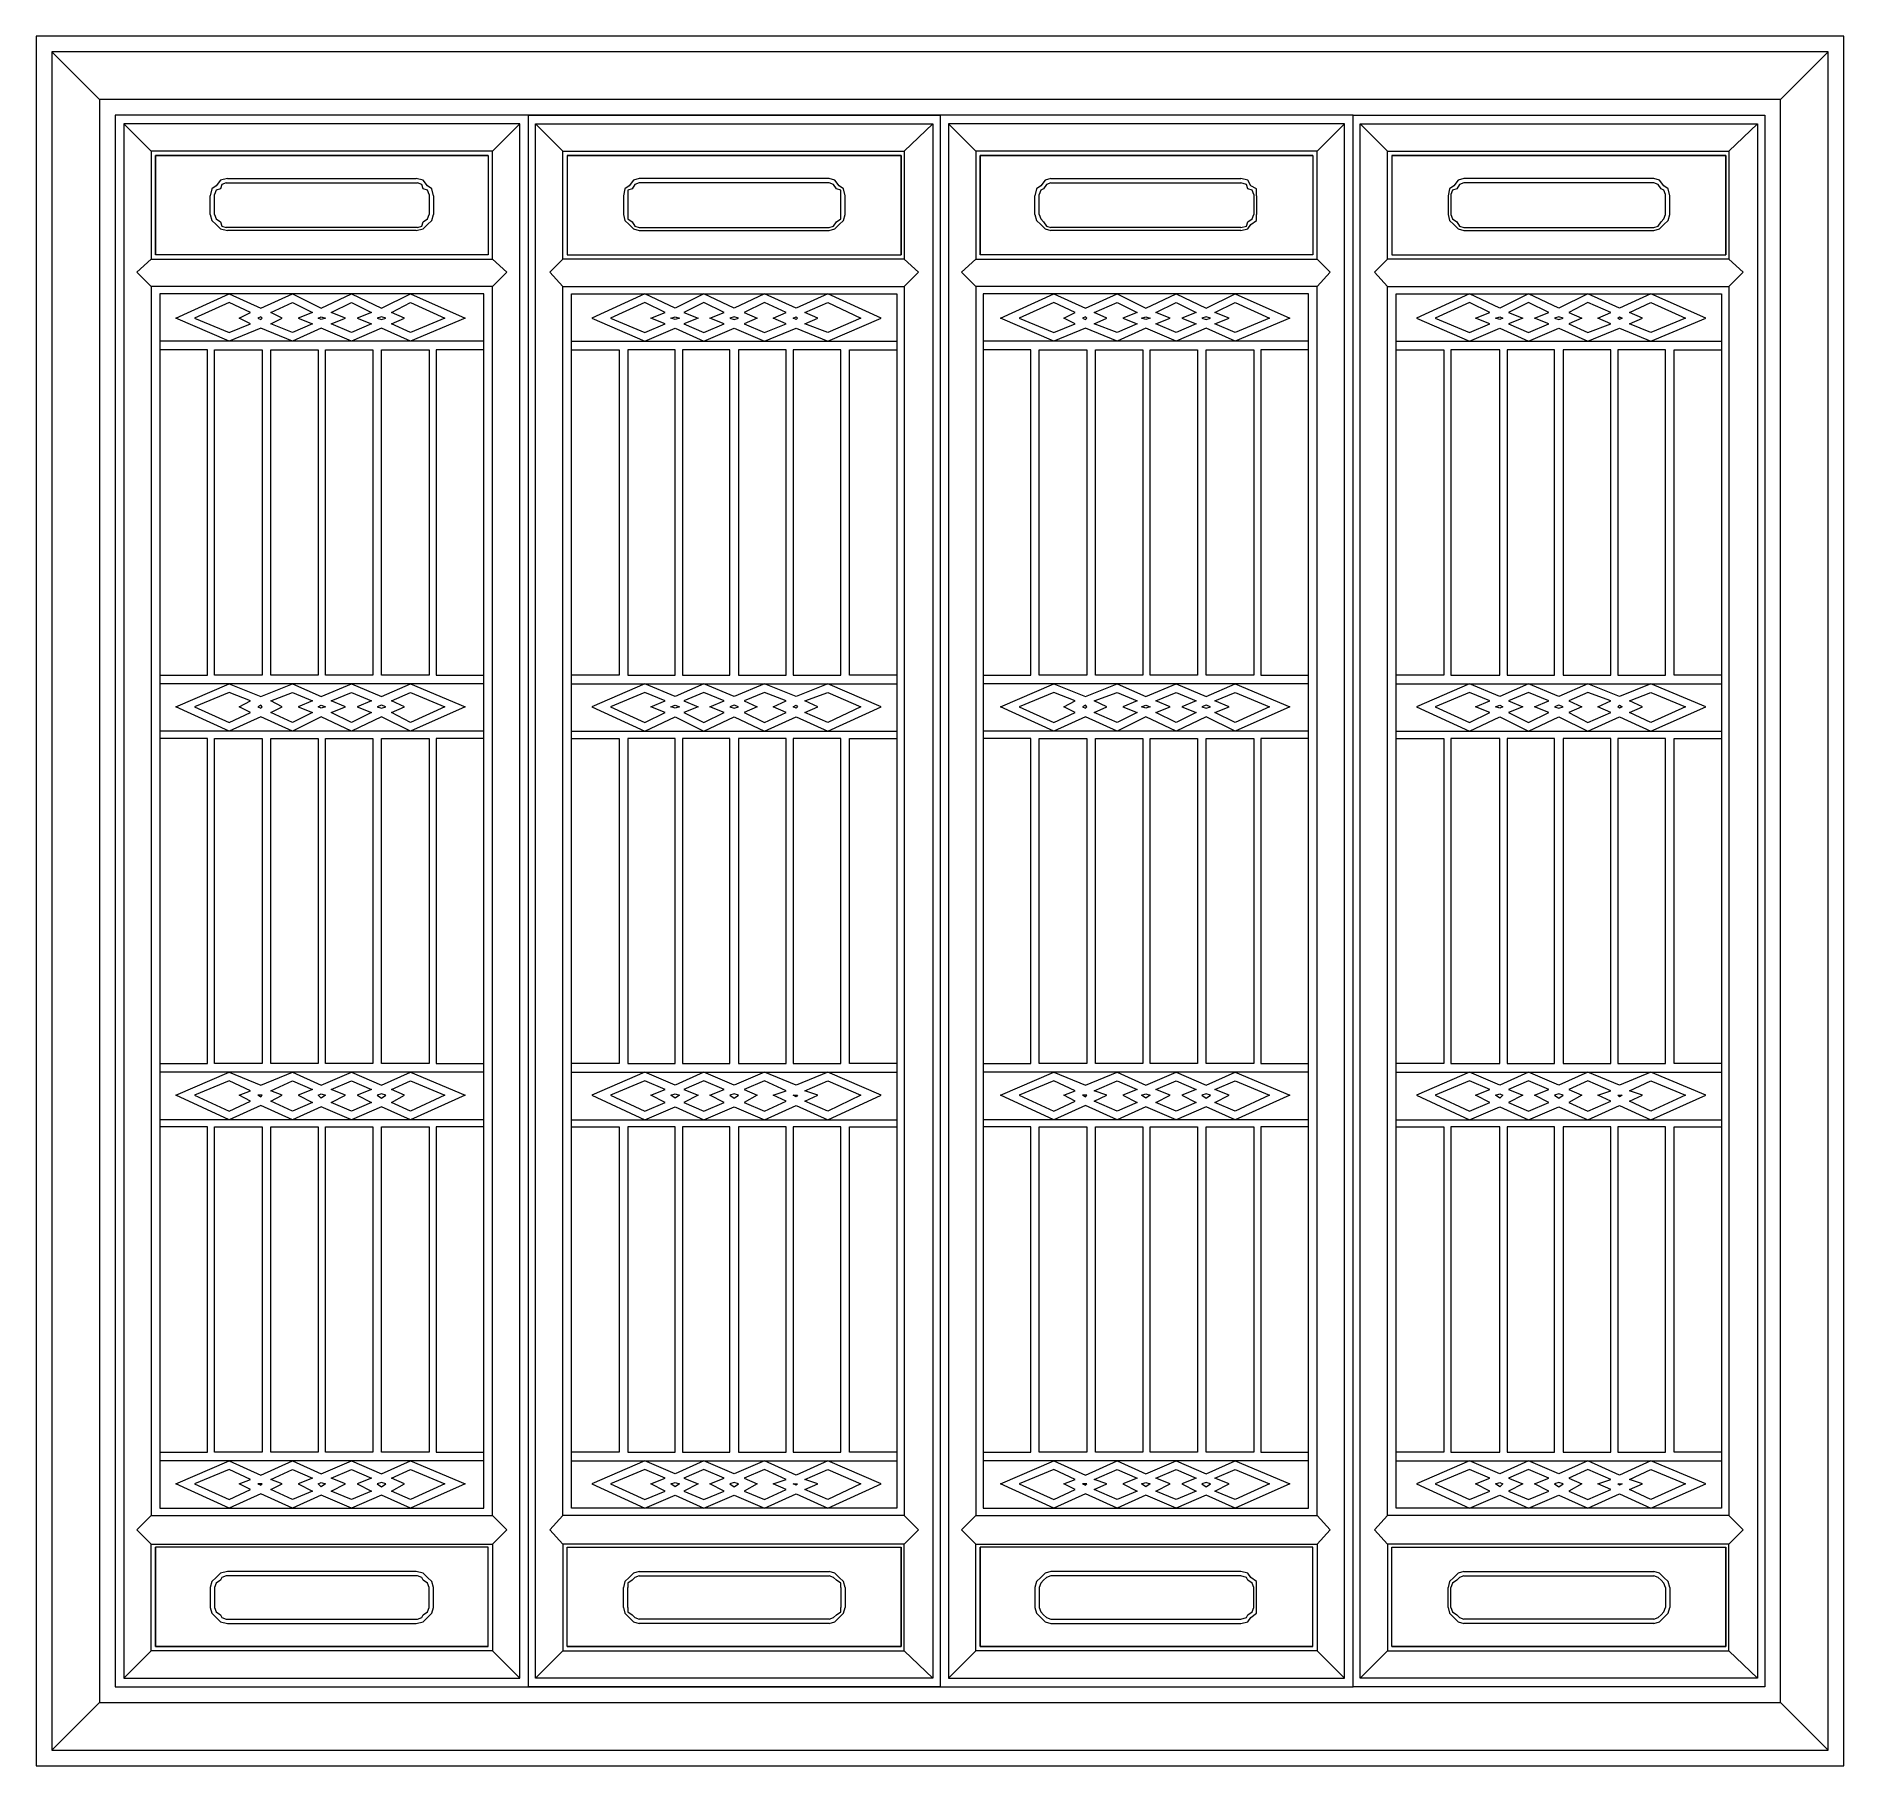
# Model space of a CAD drawing. Header units: centimetres. Extents: x -9.8 to 7.8, y -8.8 to 8.
import ezdxf

# ---------------------------------------------------------------- set-up
doc = ezdxf.new("R2010")
doc.units = ezdxf.units.CM
doc.header["$MEASUREMENT"] = 0
doc.layers.add('layer 1', color=7, linetype='Continuous')

msp = doc.modelspace()

# ---------------------------------------------------------------- linework, layer by layer
at = {"layer": 'layer 1', "color": 250, "lineweight": 0}
for points, knots in [([(-9.81791, 7.98399), (-9.81791, 7.98399), (7.76277, 7.98399), (7.76277, 7.98399), (7.76277, 7.98399), (7.76277, 7.98399), (7.76277, -8.84087), (7.76277, -8.84087), (7.76277, -8.84087), (7.76277, -8.84087), (-9.81791, -8.84087), (-9.81791, -8.84087), (-9.81791, -8.84087), (-9.81791, -8.84087), (-9.81791, 7.98399), (-9.81791, 7.98399)], [0, 0, 0, 0, 0.25, 0.25, 0.25, 0.25, 0.5, 0.5, 0.5, 0.5, 0.75, 0.75, 0.75, 0.75, 1, 1, 1, 1]), ([(-9.66394, 7.83002), (-9.66394, 7.83002), (7.6088, 7.83002), (7.6088, 7.83002), (7.6088, 7.83002), (7.6088, 7.83002), (7.6088, -8.6869), (7.6088, -8.6869), (7.6088, -8.6869), (7.6088, -8.6869), (-9.66394, -8.6869), (-9.66394, -8.6869), (-9.66394, -8.6869), (-9.66394, -8.6869), (-9.66394, 7.83002), (-9.66394, 7.83002)], [0, 0, 0, 0, 0.25, 0.25, 0.25, 0.25, 0.5, 0.5, 0.5, 0.5, 0.75, 0.75, 0.75, 0.75, 1, 1, 1, 1]), ([(-9.20203, 7.36811), (-9.20203, 7.36811), (7.14689, 7.36811), (7.14689, 7.36811), (7.14689, 7.36811), (7.14689, 7.36811), (7.14689, -8.22499), (7.14689, -8.22499), (7.14689, -8.22499), (7.14689, -8.22499), (-9.20203, -8.22499), (-9.20203, -8.22499), (-9.20203, -8.22499), (-9.20203, -8.22499), (-9.20203, 7.36811), (-9.20203, 7.36811)], [0, 0, 0, 0, 0.25, 0.25, 0.25, 0.25, 0.5, 0.5, 0.5, 0.5, 0.75, 0.75, 0.75, 0.75, 1, 1, 1, 1]), ([(-9.04806, -8.07102), (-9.04806, -8.07102), (-9.04806, 7.21414), (-9.04806, 7.21414), (-9.04806, 7.21414), (-9.04806, 7.21414), (2.98969, 7.21414), (2.98969, 7.21414), (2.98969, 7.21414), (2.98969, 7.21414), (2.98969, -8.07102), (2.98969, -8.07102), (2.98969, -8.07102), (2.98969, -8.07102), (-9.04806, -8.07102), (-9.04806, -8.07102)], [0, 0, 0, 0, 0.25, 0.25, 0.25, 0.25, 0.5, 0.5, 0.5, 0.5, 0.75, 0.75, 0.75, 0.75, 1, 1, 1, 1]), ([(-9.04806, -8.07102), (-9.04806, -8.07102), (-9.04806, 7.21414), (-9.04806, 7.21414), (-9.04806, 7.21414), (-9.04806, 7.21414), (-5.0308, 7.21414), (-5.0308, 7.21414), (-5.0308, 7.21414), (-5.0308, 7.21414), (-5.0308, -8.07102), (-5.0308, -8.07102), (-5.0308, -8.07102), (-5.0308, -8.07102), (-9.04806, -8.07102), (-9.04806, -8.07102)], [0, 0, 0, 0, 0.25, 0.25, 0.25, 0.25, 0.5, 0.5, 0.5, 0.5, 0.75, 0.75, 0.75, 0.75, 1, 1, 1, 1]), ([(-1.02757, -8.07102), (-1.02757, -8.07102), (-1.02757, 7.21414), (-1.02757, 7.21414), (-1.02757, 7.21414), (-1.02757, 7.21414), (-5.0308, 7.21414), (-5.0308, 7.21414), (-5.0308, 7.21414), (-5.0308, 7.21414), (-5.0308, -8.07102), (-5.0308, -8.07102), (-5.0308, -8.07102), (-5.0308, -8.07102), (-1.02757, -8.07102), (-1.02757, -8.07102)], [0, 0, 0, 0, 0.25, 0.25, 0.25, 0.25, 0.5, 0.5, 0.5, 0.5, 0.75, 0.75, 0.75, 0.75, 1, 1, 1, 1]), ([(-1.02757, -8.07102), (-1.02757, -8.07102), (-1.02757, 7.21414), (-1.02757, 7.21414), (-1.02757, 7.21414), (-1.02757, 7.21414), (2.98969, 7.21414), (2.98969, 7.21414), (2.98969, 7.21414), (2.98969, 7.21414), (2.98969, -8.07102), (2.98969, -8.07102), (2.98969, -8.07102), (2.98969, -8.07102), (-1.02757, -8.07102), (-1.02757, -8.07102)], [0, 0, 0, 0, 0.25, 0.25, 0.25, 0.25, 0.5, 0.5, 0.5, 0.5, 0.75, 0.75, 0.75, 0.75, 1, 1, 1, 1]), ([(6.99292, -8.07102), (6.99292, -8.07102), (6.99292, 7.21414), (6.99292, 7.21414), (6.99292, 7.21414), (6.99292, 7.21414), (2.98969, 7.21414), (2.98969, 7.21414), (2.98969, 7.21414), (2.98969, 7.21414), (2.98969, -8.07102), (2.98969, -8.07102), (2.98969, -8.07102), (2.98969, -8.07102), (6.99292, -8.07102), (6.99292, -8.07102)], [0, 0, 0, 0, 0.25, 0.25, 0.25, 0.25, 0.5, 0.5, 0.5, 0.5, 0.75, 0.75, 0.75, 0.75, 1, 1, 1, 1]), ([(-5.1148, -7.98702), (-5.1148, -7.98702), (-8.96406, -7.98702), (-8.96406, -7.98702), (-8.96406, -7.98702), (-8.96406, -7.98702), (-8.96406, 7.13014), (-8.96406, 7.13014), (-8.96406, 7.13014), (-8.96406, 7.13014), (-5.1148, 7.13014), (-5.1148, 7.13014), (-5.1148, 7.13014), (-5.1148, 7.13014), (-5.1148, -7.98702), (-5.1148, -7.98702)], [0, 0, 0, 0, 0.25, 0.25, 0.25, 0.25, 0.5, 0.5, 0.5, 0.5, 0.75, 0.75, 0.75, 0.75, 1, 1, 1, 1]), ([(-4.96083, -7.98702), (-4.96083, -7.98702), (-1.09754, -7.98702), (-1.09754, -7.98702), (-1.09754, -7.98702), (-1.09754, -7.98702), (-1.09754, 7.13014), (-1.09754, 7.13014), (-1.09754, 7.13014), (-1.09754, 7.13014), (-4.96083, 7.13014), (-4.96083, 7.13014), (-4.96083, 7.13014), (-4.96083, 7.13014), (-4.96083, -7.98702), (-4.96083, -7.98702)], [0, 0, 0, 0, 0.25, 0.25, 0.25, 0.25, 0.5, 0.5, 0.5, 0.5, 0.75, 0.75, 0.75, 0.75, 1, 1, 1, 1]), ([(2.90569, -7.98702), (2.90569, -7.98702), (-0.94357, -7.98702), (-0.94357, -7.98702), (-0.94357, -7.98702), (-0.94357, -7.98702), (-0.94357, 7.13014), (-0.94357, 7.13014), (-0.94357, 7.13014), (-0.94357, 7.13014), (2.90569, 7.13014), (2.90569, 7.13014), (2.90569, 7.13014), (2.90569, 7.13014), (2.90569, -7.98702), (2.90569, -7.98702)], [0, 0, 0, 0, 0.25, 0.25, 0.25, 0.25, 0.5, 0.5, 0.5, 0.5, 0.75, 0.75, 0.75, 0.75, 1, 1, 1, 1]), ([(3.05966, -7.98702), (3.05966, -7.98702), (6.92295, -7.98702), (6.92295, -7.98702), (6.92295, -7.98702), (6.92295, -7.98702), (6.92295, 7.13014), (6.92295, 7.13014), (6.92295, 7.13014), (6.92295, 7.13014), (3.05966, 7.13014), (3.05966, 7.13014), (3.05966, 7.13014), (3.05966, 7.13014), (3.05966, -7.98702), (3.05966, -7.98702)], [0, 0, 0, 0, 0.25, 0.25, 0.25, 0.25, 0.5, 0.5, 0.5, 0.5, 0.75, 0.75, 0.75, 0.75, 1, 1, 1, 1]), ([(-8.69803, 6.86411), (-8.69803, 6.86411), (-5.38065, 6.86411), (-5.38065, 6.86411), (-5.38065, 6.86411), (-5.38065, 6.86411), (-5.38065, 5.81437), (-5.38065, 5.81437), (-5.38065, 5.81437), (-5.38065, 5.81437), (-8.69803, 5.81437), (-8.69803, 5.81437), (-8.69803, 5.81437), (-8.69803, 5.81437), (-8.69803, 6.86411), (-8.69803, 6.86411)], [0, 0, 0, 0, 0.25, 0.25, 0.25, 0.25, 0.5, 0.5, 0.5, 0.5, 0.75, 0.75, 0.75, 0.75, 1, 1, 1, 1]), ([(-1.37742, 6.86411), (-1.37742, 6.86411), (-4.6948, 6.86411), (-4.6948, 6.86411), (-4.6948, 6.86411), (-4.6948, 6.86411), (-4.6948, 5.81437), (-4.6948, 5.81437), (-4.6948, 5.81437), (-4.6948, 5.81437), (-1.37742, 5.81437), (-1.37742, 5.81437), (-1.37742, 5.81437), (-1.37742, 5.81437), (-1.37742, 6.86411), (-1.37742, 6.86411)], [0, 0, 0, 0, 0.25, 0.25, 0.25, 0.25, 0.5, 0.5, 0.5, 0.5, 0.75, 0.75, 0.75, 0.75, 1, 1, 1, 1]), ([(-0.67754, 6.86411), (-0.67754, 6.86411), (2.63984, 6.86411), (2.63984, 6.86411), (2.63984, 6.86411), (2.63984, 6.86411), (2.63984, 5.81437), (2.63984, 5.81437), (2.63984, 5.81437), (2.63984, 5.81437), (-0.67754, 5.81437), (-0.67754, 5.81437), (-0.67754, 5.81437), (-0.67754, 5.81437), (-0.67754, 6.86411), (-0.67754, 6.86411)], [0, 0, 0, 0, 0.25, 0.25, 0.25, 0.25, 0.5, 0.5, 0.5, 0.5, 0.75, 0.75, 0.75, 0.75, 1, 1, 1, 1]), ([(6.64306, 6.86411), (6.64306, 6.86411), (3.32569, 6.86411), (3.32569, 6.86411), (3.32569, 6.86411), (3.32569, 6.86411), (3.32569, 5.81437), (3.32569, 5.81437), (3.32569, 5.81437), (3.32569, 5.81437), (6.64306, 5.81437), (6.64306, 5.81437), (6.64306, 5.81437), (6.64306, 5.81437), (6.64306, 6.86411), (6.64306, 6.86411)], [0, 0, 0, 0, 0.25, 0.25, 0.25, 0.25, 0.5, 0.5, 0.5, 0.5, 0.75, 0.75, 0.75, 0.75, 1, 1, 1, 1]), ([(-5.42274, 6.8222), (-5.42274, 6.8222), (-5.42274, 5.85628), (-5.42274, 5.85628), (-5.42274, 5.85628), (-5.42274, 5.85628), (-8.65612, 5.85628), (-8.65612, 5.85628), (-8.65612, 5.85628), (-8.65612, 5.85628), (-8.65612, 6.8222), (-8.65612, 6.8222), (-8.65612, 6.8222), (-8.65612, 6.8222), (-5.42274, 6.8222), (-5.42274, 6.8222), (-5.42274, 6.8222), (-5.42274, 6.8222), (-8.65612, 6.8222), (-8.65612, 6.8222)], [0, 0, 0, 0, 0.2, 0.2, 0.2, 0.2, 0.4, 0.4, 0.4, 0.4, 0.6, 0.6, 0.6, 0.6, 0.8, 0.8, 0.8, 0.8, 1, 1, 1, 1]), ([(-4.65289, 6.8222), (-4.65289, 6.8222), (-4.65289, 5.85628), (-4.65289, 5.85628), (-4.65289, 5.85628), (-4.65289, 5.85628), (-1.40548, 5.85628), (-1.40548, 5.85628), (-1.40548, 5.85628), (-1.40548, 5.85628), (-1.40548, 6.8222), (-1.40548, 6.8222), (-1.40548, 6.8222), (-1.40548, 6.8222), (-4.65289, 6.8222), (-4.65289, 6.8222), (-4.65289, 6.8222), (-4.65289, 6.8222), (-1.40548, 6.8222), (-1.40548, 6.8222)], [0, 0, 0, 0, 0.2, 0.2, 0.2, 0.2, 0.4, 0.4, 0.4, 0.4, 0.6, 0.6, 0.6, 0.6, 0.8, 0.8, 0.8, 0.8, 1, 1, 1, 1]), ([(2.59775, 6.8222), (2.59775, 6.8222), (2.59775, 5.85628), (2.59775, 5.85628), (2.59775, 5.85628), (2.59775, 5.85628), (-0.63563, 5.85628), (-0.63563, 5.85628), (-0.63563, 5.85628), (-0.63563, 5.85628), (-0.63563, 6.8222), (-0.63563, 6.8222), (-0.63563, 6.8222), (-0.63563, 6.8222), (2.59775, 6.8222), (2.59775, 6.8222), (2.59775, 6.8222), (2.59775, 6.8222), (-0.63563, 6.8222), (-0.63563, 6.8222)], [0, 0, 0, 0, 0.2, 0.2, 0.2, 0.2, 0.4, 0.4, 0.4, 0.4, 0.6, 0.6, 0.6, 0.6, 0.8, 0.8, 0.8, 0.8, 1, 1, 1, 1]), ([(3.3676, 6.8222), (3.3676, 6.8222), (3.3676, 5.85628), (3.3676, 5.85628), (3.3676, 5.85628), (3.3676, 5.85628), (6.615, 5.85628), (6.615, 5.85628), (6.615, 5.85628), (6.615, 5.85628), (6.615, 6.8222), (6.615, 6.8222), (6.615, 6.8222), (6.615, 6.8222), (3.3676, 6.8222), (3.3676, 6.8222), (3.3676, 6.8222), (3.3676, 6.8222), (6.615, 6.8222), (6.615, 6.8222)], [0, 0, 0, 0, 0.2, 0.2, 0.2, 0.2, 0.4, 0.4, 0.4, 0.4, 0.6, 0.6, 0.6, 0.6, 0.8, 0.8, 0.8, 0.8, 1, 1, 1, 1]), ([(-8.0683, 6.52829), (-8.0683, 6.52829), (-8.11021, 6.50023), (-8.11021, 6.50023), (-8.11021, 6.50023), (-8.11021, 6.50023), (-8.12424, 6.43026), (-8.12424, 6.43026)], [0, 0, 0, 0, 0.5, 0.5, 0.5, 0.5, 1, 1, 1, 1]), ([(-7.95624, 6.59826), (-7.95624, 6.59826), (-8.02621, 6.58423), (-8.02621, 6.58423), (-8.02621, 6.58423), (-8.02621, 6.58423), (-8.0683, 6.52829), (-8.0683, 6.52829)], [0, 0, 0, 0, 0.5, 0.5, 0.5, 0.5, 1, 1, 1, 1]), ([(-7.97027, 6.55617), (-7.97027, 6.55617), (-8.01218, 6.54232), (-8.01218, 6.54232), (-8.01218, 6.54232), (-8.01218, 6.54232), (-8.02621, 6.50023), (-8.02621, 6.50023)], [0, 0, 0, 0, 0.5, 0.5, 0.5, 0.5, 1, 1, 1, 1]), ([(-6.01056, 6.52829), (-6.01056, 6.52829), (-6.05265, 6.58423), (-6.05265, 6.58423), (-6.05265, 6.58423), (-6.05265, 6.58423), (-6.12262, 6.59826), (-6.12262, 6.59826)], [0, 0, 0, 0, 0.5, 0.5, 0.5, 0.5, 1, 1, 1, 1]), ([(-6.05265, 6.50023), (-6.05265, 6.50023), (-6.06668, 6.54232), (-6.06668, 6.54232), (-6.06668, 6.54232), (-6.06668, 6.54232), (-6.10859, 6.55617), (-6.10859, 6.55617)], [0, 0, 0, 0, 0.5, 0.5, 0.5, 0.5, 1, 1, 1, 1]), ([(-5.95462, 6.43026), (-5.95462, 6.43026), (-5.96865, 6.50023), (-5.96865, 6.50023), (-5.96865, 6.50023), (-5.96865, 6.50023), (-6.01056, 6.52829), (-6.01056, 6.52829)], [0, 0, 0, 0, 0.5, 0.5, 0.5, 0.5, 1, 1, 1, 1]), ([(-4.05104, 6.52829), (-4.05104, 6.52829), (-4.09295, 6.50023), (-4.09295, 6.50023), (-4.09295, 6.50023), (-4.09295, 6.50023), (-4.10698, 6.43026), (-4.10698, 6.43026)], [0, 0, 0, 0, 0.5, 0.5, 0.5, 0.5, 1, 1, 1, 1]), ([(-3.95301, 6.59826), (-3.95301, 6.59826), (-4.00895, 6.58423), (-4.00895, 6.58423), (-4.00895, 6.58423), (-4.00895, 6.58423), (-4.05104, 6.52829), (-4.05104, 6.52829)], [0, 0, 0, 0, 0.5, 0.5, 0.5, 0.5, 1, 1, 1, 1]), ([(-3.95301, 6.55617), (-3.95301, 6.55617), (-3.99492, 6.54232), (-3.99492, 6.54232), (-3.99492, 6.54232), (-3.99492, 6.54232), (-4.02298, 6.50023), (-4.02298, 6.50023)], [0, 0, 0, 0, 0.5, 0.5, 0.5, 0.5, 1, 1, 1, 1]), ([(-2.00734, 6.52829), (-2.00734, 6.52829), (-2.04943, 6.58423), (-2.04943, 6.58423), (-2.04943, 6.58423), (-2.04943, 6.58423), (-2.10537, 6.59826), (-2.10537, 6.59826)], [0, 0, 0, 0, 0.5, 0.5, 0.5, 0.5, 1, 1, 1, 1]), ([(-2.0354, 6.50023), (-2.0354, 6.50023), (-2.06328, 6.54232), (-2.06328, 6.54232), (-2.06328, 6.54232), (-2.06328, 6.54232), (-2.10537, 6.55617), (-2.10537, 6.55617)], [0, 0, 0, 0, 0.5, 0.5, 0.5, 0.5, 1, 1, 1, 1]), ([(-1.9514, 6.43026), (-1.9514, 6.43026), (-1.96543, 6.50023), (-1.96543, 6.50023), (-1.96543, 6.50023), (-1.96543, 6.50023), (-2.00734, 6.52829), (-2.00734, 6.52829)], [0, 0, 0, 0, 0.5, 0.5, 0.5, 0.5, 1, 1, 1, 1]), ([(-0.04781, 6.52829), (-0.04781, 6.52829), (-0.08972, 6.50023), (-0.08972, 6.50023), (-0.08972, 6.50023), (-0.08972, 6.50023), (-0.10375, 6.43026), (-0.10375, 6.43026)], [0, 0, 0, 0, 0.5, 0.5, 0.5, 0.5, 1, 1, 1, 1]), ([(0.05022, 6.59826), (0.05022, 6.59826), (-0.00572, 6.58423), (-0.00572, 6.58423), (-0.00572, 6.58423), (-0.00572, 6.58423), (-0.04781, 6.52829), (-0.04781, 6.52829)], [0, 0, 0, 0, 0.5, 0.5, 0.5, 0.5, 1, 1, 1, 1]), ([(0.05022, 6.55617), (0.05022, 6.55617), (0.00831, 6.54232), (0.00831, 6.54232), (0.00831, 6.54232), (0.00831, 6.54232), (-0.01975, 6.50023), (-0.01975, 6.50023)], [0, 0, 0, 0, 0.5, 0.5, 0.5, 0.5, 1, 1, 1, 1]), ([(1.99589, 6.52829), (1.99589, 6.52829), (1.96783, 6.58423), (1.96783, 6.58423), (1.96783, 6.58423), (1.96783, 6.58423), (1.89786, 6.59826), (1.89786, 6.59826)], [0, 0, 0, 0, 0.5, 0.5, 0.5, 0.5, 1, 1, 1, 1]), ([(1.96783, 6.50023), (1.96783, 6.50023), (1.95398, 6.54232), (1.95398, 6.54232), (1.95398, 6.54232), (1.95398, 6.54232), (1.89786, 6.55617), (1.89786, 6.55617)], [0, 0, 0, 0, 0.5, 0.5, 0.5, 0.5, 1, 1, 1, 1]), ([(2.05183, 6.43026), (2.05183, 6.43026), (2.05183, 6.50023), (2.05183, 6.50023), (2.05183, 6.50023), (2.05183, 6.50023), (1.99589, 6.52829), (1.99589, 6.52829)], [0, 0, 0, 0, 0.5, 0.5, 0.5, 0.5, 1, 1, 1, 1]), ([(3.96945, 6.52829), (3.96945, 6.52829), (3.92754, 6.50023), (3.92754, 6.50023), (3.92754, 6.50023), (3.92754, 6.50023), (3.91351, 6.43026), (3.91351, 6.43026)], [0, 0, 0, 0, 0.5, 0.5, 0.5, 0.5, 1, 1, 1, 1]), ([(4.06748, 6.59826), (4.06748, 6.59826), (4.01154, 6.58423), (4.01154, 6.58423), (4.01154, 6.58423), (4.01154, 6.58423), (3.96945, 6.52829), (3.96945, 6.52829)], [0, 0, 0, 0, 0.5, 0.5, 0.5, 0.5, 1, 1, 1, 1]), ([(4.06748, 6.55617), (4.06748, 6.55617), (4.02557, 6.54232), (4.02557, 6.54232), (4.02557, 6.54232), (4.02557, 6.54232), (3.99751, 6.50023), (3.99751, 6.50023)], [0, 0, 0, 0, 0.5, 0.5, 0.5, 0.5, 1, 1, 1, 1]), ([(6.01315, 6.52829), (6.01315, 6.52829), (5.97106, 6.58423), (5.97106, 6.58423), (5.97106, 6.58423), (5.97106, 6.58423), (5.91512, 6.59826), (5.91512, 6.59826)], [0, 0, 0, 0, 0.5, 0.5, 0.5, 0.5, 1, 1, 1, 1]), ([(5.98509, 6.50023), (5.98509, 6.50023), (5.95721, 6.54232), (5.95721, 6.54232), (5.95721, 6.54232), (5.95721, 6.54232), (5.91512, 6.55617), (5.91512, 6.55617)], [0, 0, 0, 0, 0.5, 0.5, 0.5, 0.5, 1, 1, 1, 1]), ([(6.06909, 6.43026), (6.06909, 6.43026), (6.05506, 6.50023), (6.05506, 6.50023), (6.05506, 6.50023), (6.05506, 6.50023), (6.01315, 6.52829), (6.01315, 6.52829)], [0, 0, 0, 0, 0.5, 0.5, 0.5, 0.5, 1, 1, 1, 1]), ([(-8.02621, 6.50023), (-8.02621, 6.50023), (-8.0683, 6.4862), (-8.0683, 6.4862), (-8.0683, 6.4862), (-8.0683, 6.4862), (-8.08215, 6.44429), (-8.08215, 6.44429)], [0, 0, 0, 0, 0.5, 0.5, 0.5, 0.5, 1, 1, 1, 1]), ([(-5.99653, 6.44429), (-5.99653, 6.44429), (-6.01056, 6.4862), (-6.01056, 6.4862), (-6.01056, 6.4862), (-6.01056, 6.4862), (-6.05265, 6.50023), (-6.05265, 6.50023)], [0, 0, 0, 0, 0.5, 0.5, 0.5, 0.5, 1, 1, 1, 1]), ([(-4.02298, 6.50023), (-4.02298, 6.50023), (-4.06489, 6.4862), (-4.06489, 6.4862), (-4.06489, 6.4862), (-4.06489, 6.4862), (-4.06489, 6.44429), (-4.06489, 6.44429)], [0, 0, 0, 0, 0.5, 0.5, 0.5, 0.5, 1, 1, 1, 1]), ([(-1.99331, 6.44429), (-1.99331, 6.44429), (-1.99331, 6.4862), (-1.99331, 6.4862), (-1.99331, 6.4862), (-1.99331, 6.4862), (-2.0354, 6.50023), (-2.0354, 6.50023)], [0, 0, 0, 0, 0.5, 0.5, 0.5, 0.5, 1, 1, 1, 1]), ([(-0.01975, 6.50023), (-0.01975, 6.50023), (-0.04781, 6.4862), (-0.04781, 6.4862), (-0.04781, 6.4862), (-0.04781, 6.4862), (-0.06166, 6.44429), (-0.06166, 6.44429)], [0, 0, 0, 0, 0.5, 0.5, 0.5, 0.5, 1, 1, 1, 1]), ([(2.02395, 6.44429), (2.02395, 6.44429), (2.00992, 6.4862), (2.00992, 6.4862), (2.00992, 6.4862), (2.00992, 6.4862), (1.96783, 6.50023), (1.96783, 6.50023)], [0, 0, 0, 0, 0.5, 0.5, 0.5, 0.5, 1, 1, 1, 1]), ([(3.99751, 6.50023), (3.99751, 6.50023), (3.9556, 6.4862), (3.9556, 6.4862), (3.9556, 6.4862), (3.9556, 6.4862), (3.94157, 6.44429), (3.94157, 6.44429)], [0, 0, 0, 0, 0.5, 0.5, 0.5, 0.5, 1, 1, 1, 1]), ([(6.02718, 6.44429), (6.02718, 6.44429), (6.01315, 6.4862), (6.01315, 6.4862), (6.01315, 6.4862), (6.01315, 6.4862), (5.98509, 6.50023), (5.98509, 6.50023)], [0, 0, 0, 0, 0.5, 0.5, 0.5, 0.5, 1, 1, 1, 1]), ([(-8.12424, 6.24823), (-8.12424, 6.24823), (-8.11021, 6.19229), (-8.11021, 6.19229), (-8.11021, 6.19229), (-8.11021, 6.19229), (-8.0683, 6.15037), (-8.0683, 6.15037)], [0, 0, 0, 0, 0.5, 0.5, 0.5, 0.5, 1, 1, 1, 1]), ([(-8.08215, 6.24823), (-8.08215, 6.24823), (-8.0683, 6.20632), (-8.0683, 6.20632), (-8.0683, 6.20632), (-8.0683, 6.20632), (-8.02621, 6.17826), (-8.02621, 6.17826)], [0, 0, 0, 0, 0.5, 0.5, 0.5, 0.5, 1, 1, 1, 1]), ([(-8.02621, 6.17826), (-8.02621, 6.17826), (-8.01218, 6.13634), (-8.01218, 6.13634), (-8.01218, 6.13634), (-8.01218, 6.13634), (-7.97027, 6.12231), (-7.97027, 6.12231)], [0, 0, 0, 0, 0.5, 0.5, 0.5, 0.5, 1, 1, 1, 1]), ([(-6.10859, 6.12231), (-6.10859, 6.12231), (-6.06668, 6.13634), (-6.06668, 6.13634), (-6.06668, 6.13634), (-6.06668, 6.13634), (-6.05265, 6.17826), (-6.05265, 6.17826)], [0, 0, 0, 0, 0.5, 0.5, 0.5, 0.5, 1, 1, 1, 1]), ([(-6.05265, 6.17826), (-6.05265, 6.17826), (-6.01056, 6.20632), (-6.01056, 6.20632), (-6.01056, 6.20632), (-6.01056, 6.20632), (-5.99653, 6.24823), (-5.99653, 6.24823)], [0, 0, 0, 0, 0.5, 0.5, 0.5, 0.5, 1, 1, 1, 1]), ([(-6.01056, 6.15037), (-6.01056, 6.15037), (-5.96865, 6.19229), (-5.96865, 6.19229), (-5.96865, 6.19229), (-5.96865, 6.19229), (-5.95462, 6.24823), (-5.95462, 6.24823)], [0, 0, 0, 0, 0.5, 0.5, 0.5, 0.5, 1, 1, 1, 1]), ([(-4.10698, 6.24823), (-4.10698, 6.24823), (-4.09295, 6.19229), (-4.09295, 6.19229), (-4.09295, 6.19229), (-4.09295, 6.19229), (-4.05104, 6.15037), (-4.05104, 6.15037)], [0, 0, 0, 0, 0.5, 0.5, 0.5, 0.5, 1, 1, 1, 1]), ([(-4.06489, 6.24823), (-4.06489, 6.24823), (-4.06489, 6.20632), (-4.06489, 6.20632), (-4.06489, 6.20632), (-4.06489, 6.20632), (-4.02298, 6.17826), (-4.02298, 6.17826)], [0, 0, 0, 0, 0.5, 0.5, 0.5, 0.5, 1, 1, 1, 1]), ([(-4.02298, 6.17826), (-4.02298, 6.17826), (-3.99492, 6.13634), (-3.99492, 6.13634), (-3.99492, 6.13634), (-3.99492, 6.13634), (-3.95301, 6.12231), (-3.95301, 6.12231)], [0, 0, 0, 0, 0.5, 0.5, 0.5, 0.5, 1, 1, 1, 1]), ([(-2.10537, 6.12231), (-2.10537, 6.12231), (-2.06328, 6.13634), (-2.06328, 6.13634), (-2.06328, 6.13634), (-2.06328, 6.13634), (-2.0354, 6.17826), (-2.0354, 6.17826)], [0, 0, 0, 0, 0.5, 0.5, 0.5, 0.5, 1, 1, 1, 1]), ([(-2.0354, 6.17826), (-2.0354, 6.17826), (-1.99331, 6.20632), (-1.99331, 6.20632), (-1.99331, 6.20632), (-1.99331, 6.20632), (-1.99331, 6.24823), (-1.99331, 6.24823)], [0, 0, 0, 0, 0.5, 0.5, 0.5, 0.5, 1, 1, 1, 1]), ([(-2.00734, 6.15037), (-2.00734, 6.15037), (-1.96543, 6.19229), (-1.96543, 6.19229), (-1.96543, 6.19229), (-1.96543, 6.19229), (-1.9514, 6.24823), (-1.9514, 6.24823)], [0, 0, 0, 0, 0.5, 0.5, 0.5, 0.5, 1, 1, 1, 1]), ([(-0.10375, 6.24823), (-0.10375, 6.24823), (-0.08972, 6.19229), (-0.08972, 6.19229), (-0.08972, 6.19229), (-0.08972, 6.19229), (-0.04781, 6.15037), (-0.04781, 6.15037)], [0, 0, 0, 0, 0.5, 0.5, 0.5, 0.5, 1, 1, 1, 1]), ([(-0.06166, 6.24823), (-0.06166, 6.24823), (-0.04781, 6.20632), (-0.04781, 6.20632), (-0.04781, 6.20632), (-0.04781, 6.20632), (-0.01975, 6.17826), (-0.01975, 6.17826)], [0, 0, 0, 0, 0.5, 0.5, 0.5, 0.5, 1, 1, 1, 1]), ([(-0.01975, 6.17826), (-0.01975, 6.17826), (0.00831, 6.13634), (0.00831, 6.13634), (0.00831, 6.13634), (0.00831, 6.13634), (0.05022, 6.12231), (0.05022, 6.12231)], [0, 0, 0, 0, 0.5, 0.5, 0.5, 0.5, 1, 1, 1, 1]), ([(1.89786, 6.12231), (1.89786, 6.12231), (1.95398, 6.13634), (1.95398, 6.13634), (1.95398, 6.13634), (1.95398, 6.13634), (1.96783, 6.17826), (1.96783, 6.17826)], [0, 0, 0, 0, 0.5, 0.5, 0.5, 0.5, 1, 1, 1, 1]), ([(1.96783, 6.17826), (1.96783, 6.17826), (2.00992, 6.20632), (2.00992, 6.20632), (2.00992, 6.20632), (2.00992, 6.20632), (2.02395, 6.24823), (2.02395, 6.24823)], [0, 0, 0, 0, 0.5, 0.5, 0.5, 0.5, 1, 1, 1, 1]), ([(1.99589, 6.15037), (1.99589, 6.15037), (2.05183, 6.19229), (2.05183, 6.19229), (2.05183, 6.19229), (2.05183, 6.19229), (2.05183, 6.24823), (2.05183, 6.24823)], [0, 0, 0, 0, 0.5, 0.5, 0.5, 0.5, 1, 1, 1, 1]), ([(3.91351, 6.24823), (3.91351, 6.24823), (3.92754, 6.19229), (3.92754, 6.19229), (3.92754, 6.19229), (3.92754, 6.19229), (3.96945, 6.15037), (3.96945, 6.15037)], [0, 0, 0, 0, 0.5, 0.5, 0.5, 0.5, 1, 1, 1, 1]), ([(3.94157, 6.24823), (3.94157, 6.24823), (3.9556, 6.20632), (3.9556, 6.20632), (3.9556, 6.20632), (3.9556, 6.20632), (3.99751, 6.17826), (3.99751, 6.17826)], [0, 0, 0, 0, 0.5, 0.5, 0.5, 0.5, 1, 1, 1, 1]), ([(3.99751, 6.17826), (3.99751, 6.17826), (4.02557, 6.13634), (4.02557, 6.13634), (4.02557, 6.13634), (4.02557, 6.13634), (4.06748, 6.12231), (4.06748, 6.12231)], [0, 0, 0, 0, 0.5, 0.5, 0.5, 0.5, 1, 1, 1, 1]), ([(5.91512, 6.12231), (5.91512, 6.12231), (5.95721, 6.13634), (5.95721, 6.13634), (5.95721, 6.13634), (5.95721, 6.13634), (5.98509, 6.17826), (5.98509, 6.17826)], [0, 0, 0, 0, 0.5, 0.5, 0.5, 0.5, 1, 1, 1, 1]), ([(5.98509, 6.17826), (5.98509, 6.17826), (6.01315, 6.20632), (6.01315, 6.20632), (6.01315, 6.20632), (6.01315, 6.20632), (6.02718, 6.24823), (6.02718, 6.24823)], [0, 0, 0, 0, 0.5, 0.5, 0.5, 0.5, 1, 1, 1, 1]), ([(6.01315, 6.15037), (6.01315, 6.15037), (6.05506, 6.19229), (6.05506, 6.19229), (6.05506, 6.19229), (6.05506, 6.19229), (6.06909, 6.24823), (6.06909, 6.24823)], [0, 0, 0, 0, 0.5, 0.5, 0.5, 0.5, 1, 1, 1, 1]), ([(-8.0683, 6.15037), (-8.0683, 6.15037), (-8.02621, 6.10828), (-8.02621, 6.10828), (-8.02621, 6.10828), (-8.02621, 6.10828), (-7.95624, 6.09425), (-7.95624, 6.09425)], [0, 0, 0, 0, 0.5, 0.5, 0.5, 0.5, 1, 1, 1, 1]), ([(-6.12262, 6.09425), (-6.12262, 6.09425), (-6.05265, 6.10828), (-6.05265, 6.10828), (-6.05265, 6.10828), (-6.05265, 6.10828), (-6.01056, 6.15037), (-6.01056, 6.15037)], [0, 0, 0, 0, 0.5, 0.5, 0.5, 0.5, 1, 1, 1, 1]), ([(-4.05104, 6.15037), (-4.05104, 6.15037), (-4.00895, 6.10828), (-4.00895, 6.10828), (-4.00895, 6.10828), (-4.00895, 6.10828), (-3.95301, 6.09425), (-3.95301, 6.09425)], [0, 0, 0, 0, 0.5, 0.5, 0.5, 0.5, 1, 1, 1, 1]), ([(-2.10537, 6.09425), (-2.10537, 6.09425), (-2.04943, 6.10828), (-2.04943, 6.10828), (-2.04943, 6.10828), (-2.04943, 6.10828), (-2.00734, 6.15037), (-2.00734, 6.15037)], [0, 0, 0, 0, 0.5, 0.5, 0.5, 0.5, 1, 1, 1, 1]), ([(-0.04781, 6.15037), (-0.04781, 6.15037), (-0.00572, 6.10828), (-0.00572, 6.10828), (-0.00572, 6.10828), (-0.00572, 6.10828), (0.05022, 6.09425), (0.05022, 6.09425)], [0, 0, 0, 0, 0.5, 0.5, 0.5, 0.5, 1, 1, 1, 1]), ([(1.89786, 6.09425), (1.89786, 6.09425), (1.96783, 6.10828), (1.96783, 6.10828), (1.96783, 6.10828), (1.96783, 6.10828), (1.99589, 6.15037), (1.99589, 6.15037)], [0, 0, 0, 0, 0.5, 0.5, 0.5, 0.5, 1, 1, 1, 1]), ([(3.96945, 6.15037), (3.96945, 6.15037), (4.01154, 6.10828), (4.01154, 6.10828), (4.01154, 6.10828), (4.01154, 6.10828), (4.06748, 6.09425), (4.06748, 6.09425)], [0, 0, 0, 0, 0.5, 0.5, 0.5, 0.5, 1, 1, 1, 1]), ([(5.91512, 6.09425), (5.91512, 6.09425), (5.97106, 6.10828), (5.97106, 6.10828), (5.97106, 6.10828), (5.97106, 6.10828), (6.01315, 6.15037), (6.01315, 6.15037)], [0, 0, 0, 0, 0.5, 0.5, 0.5, 0.5, 1, 1, 1, 1]), ([(-8.69803, -6.4054), (-8.69803, -6.4054), (-8.69803, 5.54834), (-8.69803, 5.54834), (-8.69803, 5.54834), (-8.69803, 5.54834), (-5.38065, 5.54834), (-5.38065, 5.54834), (-5.38065, 5.54834), (-5.38065, 5.54834), (-5.38065, -6.4054), (-5.38065, -6.4054), (-5.38065, -6.4054), (-5.38065, -6.4054), (-8.69803, -6.4054), (-8.69803, -6.4054)], [0, 0, 0, 0, 0.25, 0.25, 0.25, 0.25, 0.5, 0.5, 0.5, 0.5, 0.75, 0.75, 0.75, 0.75, 1, 1, 1, 1]), ([(-8.61421, -6.33543), (-8.61421, -6.33543), (-8.61421, 5.47837), (-8.61421, 5.47837), (-8.61421, 5.47837), (-8.61421, 5.47837), (-5.46465, 5.47837), (-5.46465, 5.47837), (-5.46465, 5.47837), (-5.46465, 5.47837), (-5.46465, -6.33543), (-5.46465, -6.33543), (-5.46465, -6.33543), (-5.46465, -6.33543), (-8.61421, -6.33543), (-8.61421, -6.33543)], [0, 0, 0, 0, 0.25, 0.25, 0.25, 0.25, 0.5, 0.5, 0.5, 0.5, 0.75, 0.75, 0.75, 0.75, 1, 1, 1, 1]), ([(-7.32633, 5.47837), (-7.32633, 5.47837), (-7.63427, 5.33843), (-7.63427, 5.33843), (-7.63427, 5.33843), (-7.63427, 5.33843), (-7.94221, 5.47837), (-7.94221, 5.47837), (-7.94221, 5.47837), (-7.94221, 5.47837), (-8.46024, 5.2404), (-8.46024, 5.2404), (-8.46024, 5.2404), (-8.46024, 5.2404), (-7.94221, 5.01646), (-7.94221, 5.01646), (-7.94221, 5.01646), (-7.94221, 5.01646), (-7.63427, 5.14255), (-7.63427, 5.14255), (-7.63427, 5.14255), (-7.63427, 5.14255), (-7.32633, 5.01646), (-7.32633, 5.01646), (-7.32633, 5.01646), (-7.32633, 5.01646), (-7.04645, 5.14255), (-7.04645, 5.14255), (-7.04645, 5.14255), (-7.04645, 5.14255), (-6.75254, 5.01646), (-6.75254, 5.01646), (-6.75254, 5.01646), (-6.75254, 5.01646), (-6.45845, 5.14255), (-6.45845, 5.14255), (-6.45845, 5.14255), (-6.45845, 5.14255), (-6.17857, 5.01646), (-6.17857, 5.01646), (-6.17857, 5.01646), (-6.17857, 5.01646), (-5.64668, 5.2404), (-5.64668, 5.2404), (-5.64668, 5.2404), (-5.64668, 5.2404), (-6.17857, 5.47837), (-6.17857, 5.47837), (-6.17857, 5.47837), (-6.17857, 5.47837), (-6.45845, 5.33843), (-6.45845, 5.33843), (-6.45845, 5.33843), (-6.45845, 5.33843), (-6.75254, 5.47837), (-6.75254, 5.47837), (-6.75254, 5.47837), (-6.75254, 5.47837), (-7.04645, 5.33843), (-7.04645, 5.33843), (-7.04645, 5.33843), (-7.04645, 5.33843), (-7.32633, 5.47837), (-7.32633, 5.47837)], [0, 0, 0, 0, 0.0625, 0.0625, 0.0625, 0.0625, 0.125, 0.125, 0.125, 0.125, 0.1875, 0.1875, 0.1875, 0.1875, 0.25, 0.25, 0.25, 0.25, 0.3125, 0.3125, 0.3125, 0.3125, 0.375, 0.375, 0.375, 0.375, 0.4375, 0.4375, 0.4375, 0.4375, 0.5, 0.5, 0.5, 0.5, 0.5625, 0.5625, 0.5625, 0.5625, 0.625, 0.625, 0.625, 0.625, 0.6875, 0.6875, 0.6875, 0.6875, 0.75, 0.75, 0.75, 0.75, 0.8125, 0.8125, 0.8125, 0.8125, 0.875, 0.875, 0.875, 0.875, 0.9375, 0.9375, 0.9375, 0.9375, 1, 1, 1, 1]), ([(-1.37742, -6.4054), (-1.37742, -6.4054), (-1.37742, 5.54834), (-1.37742, 5.54834), (-1.37742, 5.54834), (-1.37742, 5.54834), (-4.6948, 5.54834), (-4.6948, 5.54834), (-4.6948, 5.54834), (-4.6948, 5.54834), (-4.6948, -6.4054), (-4.6948, -6.4054), (-4.6948, -6.4054), (-4.6948, -6.4054), (-1.37742, -6.4054), (-1.37742, -6.4054)], [0, 0, 0, 0, 0.25, 0.25, 0.25, 0.25, 0.5, 0.5, 0.5, 0.5, 0.75, 0.75, 0.75, 0.75, 1, 1, 1, 1]), ([(-1.44739, -6.33543), (-1.44739, -6.33543), (-1.44739, 5.47837), (-1.44739, 5.47837), (-1.44739, 5.47837), (-1.44739, 5.47837), (-4.6108, 5.47837), (-4.6108, 5.47837), (-4.6108, 5.47837), (-4.6108, 5.47837), (-4.6108, -6.33543), (-4.6108, -6.33543), (-4.6108, -6.33543), (-4.6108, -6.33543), (-1.44739, -6.33543), (-1.44739, -6.33543)], [0, 0, 0, 0, 0.25, 0.25, 0.25, 0.25, 0.5, 0.5, 0.5, 0.5, 0.75, 0.75, 0.75, 0.75, 1, 1, 1, 1]), ([(-2.73528, 5.47837), (-2.73528, 5.47837), (-2.42734, 5.33843), (-2.42734, 5.33843), (-2.42734, 5.33843), (-2.42734, 5.33843), (-2.1194, 5.47837), (-2.1194, 5.47837), (-2.1194, 5.47837), (-2.1194, 5.47837), (-1.60136, 5.2404), (-1.60136, 5.2404), (-1.60136, 5.2404), (-1.60136, 5.2404), (-2.1194, 5.01646), (-2.1194, 5.01646), (-2.1194, 5.01646), (-2.1194, 5.01646), (-2.42734, 5.14255), (-2.42734, 5.14255), (-2.42734, 5.14255), (-2.42734, 5.14255), (-2.73528, 5.01646), (-2.73528, 5.01646), (-2.73528, 5.01646), (-2.73528, 5.01646), (-3.02919, 5.14255), (-3.02919, 5.14255), (-3.02919, 5.14255), (-3.02919, 5.14255), (-3.3231, 5.01646), (-3.3231, 5.01646), (-3.3231, 5.01646), (-3.3231, 5.01646), (-3.60298, 5.14255), (-3.60298, 5.14255), (-3.60298, 5.14255), (-3.60298, 5.14255), (-3.89707, 5.01646), (-3.89707, 5.01646), (-3.89707, 5.01646), (-3.89707, 5.01646), (-4.41492, 5.2404), (-4.41492, 5.2404), (-4.41492, 5.2404), (-4.41492, 5.2404), (-3.89707, 5.47837), (-3.89707, 5.47837), (-3.89707, 5.47837), (-3.89707, 5.47837), (-3.60298, 5.33843), (-3.60298, 5.33843), (-3.60298, 5.33843), (-3.60298, 5.33843), (-3.3231, 5.47837), (-3.3231, 5.47837), (-3.3231, 5.47837), (-3.3231, 5.47837), (-3.02919, 5.33843), (-3.02919, 5.33843), (-3.02919, 5.33843), (-3.02919, 5.33843), (-2.73528, 5.47837), (-2.73528, 5.47837)], [0, 0, 0, 0, 0.0625, 0.0625, 0.0625, 0.0625, 0.125, 0.125, 0.125, 0.125, 0.1875, 0.1875, 0.1875, 0.1875, 0.25, 0.25, 0.25, 0.25, 0.3125, 0.3125, 0.3125, 0.3125, 0.375, 0.375, 0.375, 0.375, 0.4375, 0.4375, 0.4375, 0.4375, 0.5, 0.5, 0.5, 0.5, 0.5625, 0.5625, 0.5625, 0.5625, 0.625, 0.625, 0.625, 0.625, 0.6875, 0.6875, 0.6875, 0.6875, 0.75, 0.75, 0.75, 0.75, 0.8125, 0.8125, 0.8125, 0.8125, 0.875, 0.875, 0.875, 0.875, 0.9375, 0.9375, 0.9375, 0.9375, 1, 1, 1, 1]), ([(-0.67754, -6.4054), (-0.67754, -6.4054), (-0.67754, 5.54834), (-0.67754, 5.54834), (-0.67754, 5.54834), (-0.67754, 5.54834), (2.63984, 5.54834), (2.63984, 5.54834), (2.63984, 5.54834), (2.63984, 5.54834), (2.63984, -6.4054), (2.63984, -6.4054), (2.63984, -6.4054), (2.63984, -6.4054), (-0.67754, -6.4054), (-0.67754, -6.4054)], [0, 0, 0, 0, 0.25, 0.25, 0.25, 0.25, 0.5, 0.5, 0.5, 0.5, 0.75, 0.75, 0.75, 0.75, 1, 1, 1, 1]), ([(-0.60757, -6.33543), (-0.60757, -6.33543), (-0.60757, 5.47837), (-0.60757, 5.47837), (-0.60757, 5.47837), (-0.60757, 5.47837), (2.55584, 5.47837), (2.55584, 5.47837), (2.55584, 5.47837), (2.55584, 5.47837), (2.55584, -6.33543), (2.55584, -6.33543), (2.55584, -6.33543), (2.55584, -6.33543), (-0.60757, -6.33543), (-0.60757, -6.33543)], [0, 0, 0, 0, 0.25, 0.25, 0.25, 0.25, 0.5, 0.5, 0.5, 0.5, 0.75, 0.75, 0.75, 0.75, 1, 1, 1, 1]), ([(0.69416, 5.47837), (0.69416, 5.47837), (0.38622, 5.33843), (0.38622, 5.33843), (0.38622, 5.33843), (0.38622, 5.33843), (0.07828, 5.47837), (0.07828, 5.47837), (0.07828, 5.47837), (0.07828, 5.47837), (-0.43957, 5.2404), (-0.43957, 5.2404), (-0.43957, 5.2404), (-0.43957, 5.2404), (0.07828, 5.01646), (0.07828, 5.01646), (0.07828, 5.01646), (0.07828, 5.01646), (0.38622, 5.14255), (0.38622, 5.14255), (0.38622, 5.14255), (0.38622, 5.14255), (0.69416, 5.01646), (0.69416, 5.01646), (0.69416, 5.01646), (0.69416, 5.01646), (0.97404, 5.14255), (0.97404, 5.14255), (0.97404, 5.14255), (0.97404, 5.14255), (1.26795, 5.01646), (1.26795, 5.01646), (1.26795, 5.01646), (1.26795, 5.01646), (1.56204, 5.14255), (1.56204, 5.14255), (1.56204, 5.14255), (1.56204, 5.14255), (1.84192, 5.01646), (1.84192, 5.01646), (1.84192, 5.01646), (1.84192, 5.01646), (2.3738, 5.2404), (2.3738, 5.2404), (2.3738, 5.2404), (2.3738, 5.2404), (1.84192, 5.47837), (1.84192, 5.47837), (1.84192, 5.47837), (1.84192, 5.47837), (1.56204, 5.33843), (1.56204, 5.33843), (1.56204, 5.33843), (1.56204, 5.33843), (1.26795, 5.47837), (1.26795, 5.47837), (1.26795, 5.47837), (1.26795, 5.47837), (0.97404, 5.33843), (0.97404, 5.33843), (0.97404, 5.33843), (0.97404, 5.33843), (0.69416, 5.47837), (0.69416, 5.47837)], [0, 0, 0, 0, 0.0625, 0.0625, 0.0625, 0.0625, 0.125, 0.125, 0.125, 0.125, 0.1875, 0.1875, 0.1875, 0.1875, 0.25, 0.25, 0.25, 0.25, 0.3125, 0.3125, 0.3125, 0.3125, 0.375, 0.375, 0.375, 0.375, 0.4375, 0.4375, 0.4375, 0.4375, 0.5, 0.5, 0.5, 0.5, 0.5625, 0.5625, 0.5625, 0.5625, 0.625, 0.625, 0.625, 0.625, 0.6875, 0.6875, 0.6875, 0.6875, 0.75, 0.75, 0.75, 0.75, 0.8125, 0.8125, 0.8125, 0.8125, 0.875, 0.875, 0.875, 0.875, 0.9375, 0.9375, 0.9375, 0.9375, 1, 1, 1, 1]), ([(6.64306, -6.4054), (6.64306, -6.4054), (6.64306, 5.54834), (6.64306, 5.54834), (6.64306, 5.54834), (6.64306, 5.54834), (3.32569, 5.54834), (3.32569, 5.54834), (3.32569, 5.54834), (3.32569, 5.54834), (3.32569, -6.4054), (3.32569, -6.4054), (3.32569, -6.4054), (3.32569, -6.4054), (6.64306, -6.4054), (6.64306, -6.4054)], [0, 0, 0, 0, 0.25, 0.25, 0.25, 0.25, 0.5, 0.5, 0.5, 0.5, 0.75, 0.75, 0.75, 0.75, 1, 1, 1, 1]), ([(6.57309, -6.33543), (6.57309, -6.33543), (6.57309, 5.47837), (6.57309, 5.47837), (6.57309, 5.47837), (6.57309, 5.47837), (3.40969, 5.47837), (3.40969, 5.47837), (3.40969, 5.47837), (3.40969, 5.47837), (3.40969, -6.33543), (3.40969, -6.33543), (3.40969, -6.33543), (3.40969, -6.33543), (6.57309, -6.33543), (6.57309, -6.33543)], [0, 0, 0, 0, 0.25, 0.25, 0.25, 0.25, 0.5, 0.5, 0.5, 0.5, 0.75, 0.75, 0.75, 0.75, 1, 1, 1, 1]), ([(5.27136, 5.47837), (5.27136, 5.47837), (5.5793, 5.33843), (5.5793, 5.33843), (5.5793, 5.33843), (5.5793, 5.33843), (5.88724, 5.47837), (5.88724, 5.47837), (5.88724, 5.47837), (5.88724, 5.47837), (6.41912, 5.2404), (6.41912, 5.2404), (6.41912, 5.2404), (6.41912, 5.2404), (5.88724, 5.01646), (5.88724, 5.01646), (5.88724, 5.01646), (5.88724, 5.01646), (5.5793, 5.14255), (5.5793, 5.14255), (5.5793, 5.14255), (5.5793, 5.14255), (5.27136, 5.01646), (5.27136, 5.01646), (5.27136, 5.01646), (5.27136, 5.01646), (4.9913, 5.14255), (4.9913, 5.14255), (4.9913, 5.14255), (4.9913, 5.14255), (4.69739, 5.01646), (4.69739, 5.01646), (4.69739, 5.01646), (4.69739, 5.01646), (4.41751, 5.14255), (4.41751, 5.14255), (4.41751, 5.14255), (4.41751, 5.14255), (4.12342, 5.01646), (4.12342, 5.01646), (4.12342, 5.01646), (4.12342, 5.01646), (3.60557, 5.2404), (3.60557, 5.2404), (3.60557, 5.2404), (3.60557, 5.2404), (4.12342, 5.47837), (4.12342, 5.47837), (4.12342, 5.47837), (4.12342, 5.47837), (4.41751, 5.33843), (4.41751, 5.33843), (4.41751, 5.33843), (4.41751, 5.33843), (4.69739, 5.47837), (4.69739, 5.47837), (4.69739, 5.47837), (4.69739, 5.47837), (4.9913, 5.33843), (4.9913, 5.33843), (4.9913, 5.33843), (4.9913, 5.33843), (5.27136, 5.47837), (5.27136, 5.47837)], [0, 0, 0, 0, 0.0625, 0.0625, 0.0625, 0.0625, 0.125, 0.125, 0.125, 0.125, 0.1875, 0.1875, 0.1875, 0.1875, 0.25, 0.25, 0.25, 0.25, 0.3125, 0.3125, 0.3125, 0.3125, 0.375, 0.375, 0.375, 0.375, 0.4375, 0.4375, 0.4375, 0.4375, 0.5, 0.5, 0.5, 0.5, 0.5625, 0.5625, 0.5625, 0.5625, 0.625, 0.625, 0.625, 0.625, 0.6875, 0.6875, 0.6875, 0.6875, 0.75, 0.75, 0.75, 0.75, 0.8125, 0.8125, 0.8125, 0.8125, 0.875, 0.875, 0.875, 0.875, 0.9375, 0.9375, 0.9375, 0.9375, 1, 1, 1, 1]), ([(-7.7323, 5.29652), (-7.7323, 5.29652), (-7.84436, 5.2404), (-7.84436, 5.2404), (-7.84436, 5.2404), (-7.84436, 5.2404), (-7.7323, 5.18446), (-7.7323, 5.18446), (-7.7323, 5.18446), (-7.7323, 5.18446), (-7.94221, 5.10046), (-7.94221, 5.10046), (-7.94221, 5.10046), (-7.94221, 5.10046), (-8.27821, 5.2404), (-8.27821, 5.2404), (-8.27821, 5.2404), (-8.27821, 5.2404), (-7.94221, 5.39437), (-7.94221, 5.39437), (-7.94221, 5.39437), (-7.94221, 5.39437), (-7.7323, 5.29652), (-7.7323, 5.29652)], [0, 0, 0, 0, 0.16666667, 0.16666667, 0.16666667, 0.16666667, 0.33333333, 0.33333333, 0.33333333, 0.33333333, 0.5, 0.5, 0.5, 0.5, 0.66666667, 0.66666667, 0.66666667, 0.66666667, 0.83333333, 0.83333333, 0.83333333, 0.83333333, 1, 1, 1, 1]), ([(-7.13045, 5.18446), (-7.13045, 5.18446), (-7.27039, 5.2404), (-7.27039, 5.2404), (-7.27039, 5.2404), (-7.27039, 5.2404), (-7.13045, 5.29652), (-7.13045, 5.29652), (-7.13045, 5.29652), (-7.13045, 5.29652), (-7.32633, 5.39437), (-7.32633, 5.39437), (-7.32633, 5.39437), (-7.32633, 5.39437), (-7.53624, 5.29652), (-7.53624, 5.29652), (-7.53624, 5.29652), (-7.53624, 5.29652), (-7.42436, 5.2404), (-7.42436, 5.2404), (-7.42436, 5.2404), (-7.42436, 5.2404), (-7.53624, 5.18446), (-7.53624, 5.18446), (-7.53624, 5.18446), (-7.53624, 5.18446), (-7.32633, 5.10046), (-7.32633, 5.10046), (-7.32633, 5.10046), (-7.32633, 5.10046), (-7.13045, 5.18446), (-7.13045, 5.18446)], [0, 0, 0, 0, 0.125, 0.125, 0.125, 0.125, 0.25, 0.25, 0.25, 0.25, 0.375, 0.375, 0.375, 0.375, 0.5, 0.5, 0.5, 0.5, 0.625, 0.625, 0.625, 0.625, 0.75, 0.75, 0.75, 0.75, 0.875, 0.875, 0.875, 0.875, 1, 1, 1, 1]), ([(-6.94842, 5.29652), (-6.94842, 5.29652), (-6.80848, 5.2404), (-6.80848, 5.2404), (-6.80848, 5.2404), (-6.80848, 5.2404), (-6.94842, 5.18446), (-6.94842, 5.18446), (-6.94842, 5.18446), (-6.94842, 5.18446), (-6.75254, 5.10046), (-6.75254, 5.10046), (-6.75254, 5.10046), (-6.75254, 5.10046), (-6.55648, 5.18446), (-6.55648, 5.18446), (-6.55648, 5.18446), (-6.55648, 5.18446), (-6.69642, 5.2404), (-6.69642, 5.2404), (-6.69642, 5.2404), (-6.69642, 5.2404), (-6.55648, 5.29652), (-6.55648, 5.29652), (-6.55648, 5.29652), (-6.55648, 5.29652), (-6.75254, 5.39437), (-6.75254, 5.39437), (-6.75254, 5.39437), (-6.75254, 5.39437), (-6.94842, 5.29652), (-6.94842, 5.29652)], [0, 0, 0, 0, 0.125, 0.125, 0.125, 0.125, 0.25, 0.25, 0.25, 0.25, 0.375, 0.375, 0.375, 0.375, 0.5, 0.5, 0.5, 0.5, 0.625, 0.625, 0.625, 0.625, 0.75, 0.75, 0.75, 0.75, 0.875, 0.875, 0.875, 0.875, 1, 1, 1, 1]), ([(-6.3606, 5.29652), (-6.3606, 5.29652), (-6.23451, 5.2404), (-6.23451, 5.2404), (-6.23451, 5.2404), (-6.23451, 5.2404), (-6.3606, 5.18446), (-6.3606, 5.18446), (-6.3606, 5.18446), (-6.3606, 5.18446), (-6.17857, 5.10046), (-6.17857, 5.10046), (-6.17857, 5.10046), (-6.17857, 5.10046), (-5.84256, 5.2404), (-5.84256, 5.2404), (-5.84256, 5.2404), (-5.84256, 5.2404), (-6.17857, 5.39437), (-6.17857, 5.39437), (-6.17857, 5.39437), (-6.17857, 5.39437), (-6.3606, 5.29652), (-6.3606, 5.29652)], [0, 0, 0, 0, 0.16666667, 0.16666667, 0.16666667, 0.16666667, 0.33333333, 0.33333333, 0.33333333, 0.33333333, 0.5, 0.5, 0.5, 0.5, 0.66666667, 0.66666667, 0.66666667, 0.66666667, 0.83333333, 0.83333333, 0.83333333, 0.83333333, 1, 1, 1, 1]), ([(-3.70101, 5.29652), (-3.70101, 5.29652), (-3.84095, 5.2404), (-3.84095, 5.2404), (-3.84095, 5.2404), (-3.84095, 5.2404), (-3.70101, 5.18446), (-3.70101, 5.18446), (-3.70101, 5.18446), (-3.70101, 5.18446), (-3.89707, 5.10046), (-3.89707, 5.10046), (-3.89707, 5.10046), (-3.89707, 5.10046), (-4.23289, 5.2404), (-4.23289, 5.2404), (-4.23289, 5.2404), (-4.23289, 5.2404), (-3.89707, 5.39437), (-3.89707, 5.39437), (-3.89707, 5.39437), (-3.89707, 5.39437), (-3.70101, 5.29652), (-3.70101, 5.29652)], [0, 0, 0, 0, 0.16666667, 0.16666667, 0.16666667, 0.16666667, 0.33333333, 0.33333333, 0.33333333, 0.33333333, 0.5, 0.5, 0.5, 0.5, 0.66666667, 0.66666667, 0.66666667, 0.66666667, 0.83333333, 0.83333333, 0.83333333, 0.83333333, 1, 1, 1, 1]), ([(-3.12722, 5.29652), (-3.12722, 5.29652), (-3.26716, 5.2404), (-3.26716, 5.2404), (-3.26716, 5.2404), (-3.26716, 5.2404), (-3.12722, 5.18446), (-3.12722, 5.18446), (-3.12722, 5.18446), (-3.12722, 5.18446), (-3.3231, 5.10046), (-3.3231, 5.10046), (-3.3231, 5.10046), (-3.3231, 5.10046), (-3.51916, 5.18446), (-3.51916, 5.18446), (-3.51916, 5.18446), (-3.51916, 5.18446), (-3.37904, 5.2404), (-3.37904, 5.2404), (-3.37904, 5.2404), (-3.37904, 5.2404), (-3.51916, 5.29652), (-3.51916, 5.29652), (-3.51916, 5.29652), (-3.51916, 5.29652), (-3.3231, 5.39437), (-3.3231, 5.39437), (-3.3231, 5.39437), (-3.3231, 5.39437), (-3.12722, 5.29652), (-3.12722, 5.29652)], [0, 0, 0, 0, 0.125, 0.125, 0.125, 0.125, 0.25, 0.25, 0.25, 0.25, 0.375, 0.375, 0.375, 0.375, 0.5, 0.5, 0.5, 0.5, 0.625, 0.625, 0.625, 0.625, 0.75, 0.75, 0.75, 0.75, 0.875, 0.875, 0.875, 0.875, 1, 1, 1, 1]), ([(-2.93116, 5.18446), (-2.93116, 5.18446), (-2.80525, 5.2404), (-2.80525, 5.2404), (-2.80525, 5.2404), (-2.80525, 5.2404), (-2.93116, 5.29652), (-2.93116, 5.29652), (-2.93116, 5.29652), (-2.93116, 5.29652), (-2.73528, 5.39437), (-2.73528, 5.39437), (-2.73528, 5.39437), (-2.73528, 5.39437), (-2.52519, 5.29652), (-2.52519, 5.29652), (-2.52519, 5.29652), (-2.52519, 5.29652), (-2.65128, 5.2404), (-2.65128, 5.2404), (-2.65128, 5.2404), (-2.65128, 5.2404), (-2.52519, 5.18446), (-2.52519, 5.18446), (-2.52519, 5.18446), (-2.52519, 5.18446), (-2.73528, 5.10046), (-2.73528, 5.10046), (-2.73528, 5.10046), (-2.73528, 5.10046), (-2.93116, 5.18446), (-2.93116, 5.18446)], [0, 0, 0, 0, 0.125, 0.125, 0.125, 0.125, 0.25, 0.25, 0.25, 0.25, 0.375, 0.375, 0.375, 0.375, 0.5, 0.5, 0.5, 0.5, 0.625, 0.625, 0.625, 0.625, 0.75, 0.75, 0.75, 0.75, 0.875, 0.875, 0.875, 0.875, 1, 1, 1, 1]), ([(-2.34334, 5.29652), (-2.34334, 5.29652), (-2.21725, 5.2404), (-2.21725, 5.2404), (-2.21725, 5.2404), (-2.21725, 5.2404), (-2.34334, 5.18446), (-2.34334, 5.18446), (-2.34334, 5.18446), (-2.34334, 5.18446), (-2.1194, 5.10046), (-2.1194, 5.10046), (-2.1194, 5.10046), (-2.1194, 5.10046), (-1.79742, 5.2404), (-1.79742, 5.2404), (-1.79742, 5.2404), (-1.79742, 5.2404), (-2.1194, 5.39437), (-2.1194, 5.39437), (-2.1194, 5.39437), (-2.1194, 5.39437), (-2.34334, 5.29652), (-2.34334, 5.29652)], [0, 0, 0, 0, 0.16666667, 0.16666667, 0.16666667, 0.16666667, 0.33333333, 0.33333333, 0.33333333, 0.33333333, 0.5, 0.5, 0.5, 0.5, 0.66666667, 0.66666667, 0.66666667, 0.66666667, 0.83333333, 0.83333333, 0.83333333, 0.83333333, 1, 1, 1, 1]), ([(0.28819, 5.29652), (0.28819, 5.29652), (0.17631, 5.2404), (0.17631, 5.2404), (0.17631, 5.2404), (0.17631, 5.2404), (0.28819, 5.18446), (0.28819, 5.18446), (0.28819, 5.18446), (0.28819, 5.18446), (0.07828, 5.10046), (0.07828, 5.10046), (0.07828, 5.10046), (0.07828, 5.10046), (-0.25772, 5.2404), (-0.25772, 5.2404), (-0.25772, 5.2404), (-0.25772, 5.2404), (0.07828, 5.39437), (0.07828, 5.39437), (0.07828, 5.39437), (0.07828, 5.39437), (0.28819, 5.29652), (0.28819, 5.29652)], [0, 0, 0, 0, 0.16666667, 0.16666667, 0.16666667, 0.16666667, 0.33333333, 0.33333333, 0.33333333, 0.33333333, 0.5, 0.5, 0.5, 0.5, 0.66666667, 0.66666667, 0.66666667, 0.66666667, 0.83333333, 0.83333333, 0.83333333, 0.83333333, 1, 1, 1, 1]), ([(0.89004, 5.18446), (0.89004, 5.18446), (0.7501, 5.2404), (0.7501, 5.2404), (0.7501, 5.2404), (0.7501, 5.2404), (0.89004, 5.29652), (0.89004, 5.29652), (0.89004, 5.29652), (0.89004, 5.29652), (0.69416, 5.39437), (0.69416, 5.39437), (0.69416, 5.39437), (0.69416, 5.39437), (0.47022, 5.29652), (0.47022, 5.29652), (0.47022, 5.29652), (0.47022, 5.29652), (0.59613, 5.2404), (0.59613, 5.2404), (0.59613, 5.2404), (0.59613, 5.2404), (0.47022, 5.18446), (0.47022, 5.18446), (0.47022, 5.18446), (0.47022, 5.18446), (0.69416, 5.10046), (0.69416, 5.10046), (0.69416, 5.10046), (0.69416, 5.10046), (0.89004, 5.18446), (0.89004, 5.18446)], [0, 0, 0, 0, 0.125, 0.125, 0.125, 0.125, 0.25, 0.25, 0.25, 0.25, 0.375, 0.375, 0.375, 0.375, 0.5, 0.5, 0.5, 0.5, 0.625, 0.625, 0.625, 0.625, 0.75, 0.75, 0.75, 0.75, 0.875, 0.875, 0.875, 0.875, 1, 1, 1, 1]), ([(1.07207, 5.29652), (1.07207, 5.29652), (1.21201, 5.2404), (1.21201, 5.2404), (1.21201, 5.2404), (1.21201, 5.2404), (1.07207, 5.18446), (1.07207, 5.18446), (1.07207, 5.18446), (1.07207, 5.18446), (1.26795, 5.10046), (1.26795, 5.10046), (1.26795, 5.10046), (1.26795, 5.10046), (1.46401, 5.18446), (1.46401, 5.18446), (1.46401, 5.18446), (1.46401, 5.18446), (1.32407, 5.2404), (1.32407, 5.2404), (1.32407, 5.2404), (1.32407, 5.2404), (1.46401, 5.29652), (1.46401, 5.29652), (1.46401, 5.29652), (1.46401, 5.29652), (1.26795, 5.39437), (1.26795, 5.39437), (1.26795, 5.39437), (1.26795, 5.39437), (1.07207, 5.29652), (1.07207, 5.29652)], [0, 0, 0, 0, 0.125, 0.125, 0.125, 0.125, 0.25, 0.25, 0.25, 0.25, 0.375, 0.375, 0.375, 0.375, 0.5, 0.5, 0.5, 0.5, 0.625, 0.625, 0.625, 0.625, 0.75, 0.75, 0.75, 0.75, 0.875, 0.875, 0.875, 0.875, 1, 1, 1, 1]), ([(1.64604, 5.29652), (1.64604, 5.29652), (1.78598, 5.2404), (1.78598, 5.2404), (1.78598, 5.2404), (1.78598, 5.2404), (1.64604, 5.18446), (1.64604, 5.18446), (1.64604, 5.18446), (1.64604, 5.18446), (1.84192, 5.10046), (1.84192, 5.10046), (1.84192, 5.10046), (1.84192, 5.10046), (2.17792, 5.2404), (2.17792, 5.2404), (2.17792, 5.2404), (2.17792, 5.2404), (1.84192, 5.39437), (1.84192, 5.39437), (1.84192, 5.39437), (1.84192, 5.39437), (1.64604, 5.29652), (1.64604, 5.29652)], [0, 0, 0, 0, 0.16666667, 0.16666667, 0.16666667, 0.16666667, 0.33333333, 0.33333333, 0.33333333, 0.33333333, 0.5, 0.5, 0.5, 0.5, 0.66666667, 0.66666667, 0.66666667, 0.66666667, 0.83333333, 0.83333333, 0.83333333, 0.83333333, 1, 1, 1, 1]), ([(4.31948, 5.29652), (4.31948, 5.29652), (4.17954, 5.2404), (4.17954, 5.2404), (4.17954, 5.2404), (4.17954, 5.2404), (4.31948, 5.18446), (4.31948, 5.18446), (4.31948, 5.18446), (4.31948, 5.18446), (4.12342, 5.10046), (4.12342, 5.10046), (4.12342, 5.10046), (4.12342, 5.10046), (3.7876, 5.2404), (3.7876, 5.2404), (3.7876, 5.2404), (3.7876, 5.2404), (4.12342, 5.39437), (4.12342, 5.39437), (4.12342, 5.39437), (4.12342, 5.39437), (4.31948, 5.29652), (4.31948, 5.29652)], [0, 0, 0, 0, 0.16666667, 0.16666667, 0.16666667, 0.16666667, 0.33333333, 0.33333333, 0.33333333, 0.33333333, 0.5, 0.5, 0.5, 0.5, 0.66666667, 0.66666667, 0.66666667, 0.66666667, 0.83333333, 0.83333333, 0.83333333, 0.83333333, 1, 1, 1, 1]), ([(4.89327, 5.29652), (4.89327, 5.29652), (4.75333, 5.2404), (4.75333, 5.2404), (4.75333, 5.2404), (4.75333, 5.2404), (4.89327, 5.18446), (4.89327, 5.18446), (4.89327, 5.18446), (4.89327, 5.18446), (4.69739, 5.10046), (4.69739, 5.10046), (4.69739, 5.10046), (4.69739, 5.10046), (4.50151, 5.18446), (4.50151, 5.18446), (4.50151, 5.18446), (4.50151, 5.18446), (4.64145, 5.2404), (4.64145, 5.2404), (4.64145, 5.2404), (4.64145, 5.2404), (4.50151, 5.29652), (4.50151, 5.29652), (4.50151, 5.29652), (4.50151, 5.29652), (4.69739, 5.39437), (4.69739, 5.39437), (4.69739, 5.39437), (4.69739, 5.39437), (4.89327, 5.29652), (4.89327, 5.29652)], [0, 0, 0, 0, 0.125, 0.125, 0.125, 0.125, 0.25, 0.25, 0.25, 0.25, 0.375, 0.375, 0.375, 0.375, 0.5, 0.5, 0.5, 0.5, 0.625, 0.625, 0.625, 0.625, 0.75, 0.75, 0.75, 0.75, 0.875, 0.875, 0.875, 0.875, 1, 1, 1, 1]), ([(5.08933, 5.18446), (5.08933, 5.18446), (5.21524, 5.2404), (5.21524, 5.2404), (5.21524, 5.2404), (5.21524, 5.2404), (5.08933, 5.29652), (5.08933, 5.29652), (5.08933, 5.29652), (5.08933, 5.29652), (5.27136, 5.39437), (5.27136, 5.39437), (5.27136, 5.39437), (5.27136, 5.39437), (5.4953, 5.29652), (5.4953, 5.29652), (5.4953, 5.29652), (5.4953, 5.29652), (5.36921, 5.2404), (5.36921, 5.2404), (5.36921, 5.2404), (5.36921, 5.2404), (5.4953, 5.18446), (5.4953, 5.18446), (5.4953, 5.18446), (5.4953, 5.18446), (5.27136, 5.10046), (5.27136, 5.10046), (5.27136, 5.10046), (5.27136, 5.10046), (5.08933, 5.18446), (5.08933, 5.18446)], [0, 0, 0, 0, 0.125, 0.125, 0.125, 0.125, 0.25, 0.25, 0.25, 0.25, 0.375, 0.375, 0.375, 0.375, 0.5, 0.5, 0.5, 0.5, 0.625, 0.625, 0.625, 0.625, 0.75, 0.75, 0.75, 0.75, 0.875, 0.875, 0.875, 0.875, 1, 1, 1, 1]), ([(5.67715, 5.29652), (5.67715, 5.29652), (5.80324, 5.2404), (5.80324, 5.2404), (5.80324, 5.2404), (5.80324, 5.2404), (5.67715, 5.18446), (5.67715, 5.18446), (5.67715, 5.18446), (5.67715, 5.18446), (5.88724, 5.10046), (5.88724, 5.10046), (5.88724, 5.10046), (5.88724, 5.10046), (6.22306, 5.2404), (6.22306, 5.2404), (6.22306, 5.2404), (6.22306, 5.2404), (5.88724, 5.39437), (5.88724, 5.39437), (5.88724, 5.39437), (5.88724, 5.39437), (5.67715, 5.29652), (5.67715, 5.29652)], [0, 0, 0, 0, 0.16666667, 0.16666667, 0.16666667, 0.16666667, 0.33333333, 0.33333333, 0.33333333, 0.33333333, 0.5, 0.5, 0.5, 0.5, 0.66666667, 0.66666667, 0.66666667, 0.66666667, 0.83333333, 0.83333333, 0.83333333, 0.83333333, 1, 1, 1, 1]), ([(-7.63427, 5.22655), (-7.63427, 5.22655), (-7.66233, 5.2404), (-7.66233, 5.2404), (-7.66233, 5.2404), (-7.66233, 5.2404), (-7.63427, 5.25443), (-7.63427, 5.25443), (-7.63427, 5.25443), (-7.63427, 5.25443), (-7.62024, 5.2404), (-7.62024, 5.2404), (-7.62024, 5.2404), (-7.62024, 5.2404), (-7.63427, 5.22655), (-7.63427, 5.22655)], [0, 0, 0, 0, 0.25, 0.25, 0.25, 0.25, 0.5, 0.5, 0.5, 0.5, 0.75, 0.75, 0.75, 0.75, 1, 1, 1, 1]), ([(-7.04645, 5.22655), (-7.04645, 5.22655), (-7.00436, 5.2404), (-7.00436, 5.2404), (-7.00436, 5.2404), (-7.00436, 5.2404), (-7.04645, 5.25443), (-7.04645, 5.25443), (-7.04645, 5.25443), (-7.04645, 5.25443), (-7.07433, 5.2404), (-7.07433, 5.2404), (-7.07433, 5.2404), (-7.07433, 5.2404), (-7.04645, 5.22655), (-7.04645, 5.22655)], [0, 0, 0, 0, 0.25, 0.25, 0.25, 0.25, 0.5, 0.5, 0.5, 0.5, 0.75, 0.75, 0.75, 0.75, 1, 1, 1, 1]), ([(-6.45845, 5.25443), (-6.45845, 5.25443), (-6.50054, 5.2404), (-6.50054, 5.2404), (-6.50054, 5.2404), (-6.50054, 5.2404), (-6.45845, 5.22655), (-6.45845, 5.22655)], [0, 0, 0, 0, 0.5, 0.5, 0.5, 0.5, 1, 1, 1, 1]), ([(-6.45845, 5.22655), (-6.45845, 5.22655), (-6.41654, 5.2404), (-6.41654, 5.2404), (-6.41654, 5.2404), (-6.41654, 5.2404), (-6.45845, 5.25443), (-6.45845, 5.25443)], [0, 0, 0, 0, 0.5, 0.5, 0.5, 0.5, 1, 1, 1, 1]), ([(-3.60298, 5.22655), (-3.60298, 5.22655), (-3.64507, 5.2404), (-3.64507, 5.2404), (-3.64507, 5.2404), (-3.64507, 5.2404), (-3.60298, 5.25443), (-3.60298, 5.25443)], [0, 0, 0, 0, 0.5, 0.5, 0.5, 0.5, 1, 1, 1, 1]), ([(-3.60298, 5.25443), (-3.60298, 5.25443), (-3.56107, 5.2404), (-3.56107, 5.2404), (-3.56107, 5.2404), (-3.56107, 5.2404), (-3.60298, 5.22655), (-3.60298, 5.22655)], [0, 0, 0, 0, 0.5, 0.5, 0.5, 0.5, 1, 1, 1, 1]), ([(-3.02919, 5.22655), (-3.02919, 5.22655), (-3.0711, 5.2404), (-3.0711, 5.2404), (-3.0711, 5.2404), (-3.0711, 5.2404), (-3.02919, 5.25443), (-3.02919, 5.25443), (-3.02919, 5.25443), (-3.02919, 5.25443), (-2.9871, 5.2404), (-2.9871, 5.2404), (-2.9871, 5.2404), (-2.9871, 5.2404), (-3.02919, 5.22655), (-3.02919, 5.22655)], [0, 0, 0, 0, 0.25, 0.25, 0.25, 0.25, 0.5, 0.5, 0.5, 0.5, 0.75, 0.75, 0.75, 0.75, 1, 1, 1, 1]), ([(-2.42734, 5.22655), (-2.42734, 5.22655), (-2.41331, 5.2404), (-2.41331, 5.2404), (-2.41331, 5.2404), (-2.41331, 5.2404), (-2.42734, 5.25443), (-2.42734, 5.25443), (-2.42734, 5.25443), (-2.42734, 5.25443), (-2.45522, 5.2404), (-2.45522, 5.2404), (-2.45522, 5.2404), (-2.45522, 5.2404), (-2.42734, 5.22655), (-2.42734, 5.22655)], [0, 0, 0, 0, 0.25, 0.25, 0.25, 0.25, 0.5, 0.5, 0.5, 0.5, 0.75, 0.75, 0.75, 0.75, 1, 1, 1, 1]), ([(0.38622, 5.22655), (0.38622, 5.22655), (0.35816, 5.2404), (0.35816, 5.2404), (0.35816, 5.2404), (0.35816, 5.2404), (0.38622, 5.25443), (0.38622, 5.25443), (0.38622, 5.25443), (0.38622, 5.25443), (0.40025, 5.2404), (0.40025, 5.2404), (0.40025, 5.2404), (0.40025, 5.2404), (0.38622, 5.22655), (0.38622, 5.22655)], [0, 0, 0, 0, 0.25, 0.25, 0.25, 0.25, 0.5, 0.5, 0.5, 0.5, 0.75, 0.75, 0.75, 0.75, 1, 1, 1, 1]), ([(0.97404, 5.22655), (0.97404, 5.22655), (1.01613, 5.2404), (1.01613, 5.2404), (1.01613, 5.2404), (1.01613, 5.2404), (0.97404, 5.25443), (0.97404, 5.25443), (0.97404, 5.25443), (0.97404, 5.25443), (0.93213, 5.2404), (0.93213, 5.2404), (0.93213, 5.2404), (0.93213, 5.2404), (0.97404, 5.22655), (0.97404, 5.22655)], [0, 0, 0, 0, 0.25, 0.25, 0.25, 0.25, 0.5, 0.5, 0.5, 0.5, 0.75, 0.75, 0.75, 0.75, 1, 1, 1, 1]), ([(1.56204, 5.25443), (1.56204, 5.25443), (1.51995, 5.2404), (1.51995, 5.2404), (1.51995, 5.2404), (1.51995, 5.2404), (1.56204, 5.22655), (1.56204, 5.22655)], [0, 0, 0, 0, 0.5, 0.5, 0.5, 0.5, 1, 1, 1, 1]), ([(1.56204, 5.22655), (1.56204, 5.22655), (1.60395, 5.2404), (1.60395, 5.2404), (1.60395, 5.2404), (1.60395, 5.2404), (1.56204, 5.25443), (1.56204, 5.25443)], [0, 0, 0, 0, 0.5, 0.5, 0.5, 0.5, 1, 1, 1, 1]), ([(4.41751, 5.22655), (4.41751, 5.22655), (4.37542, 5.2404), (4.37542, 5.2404), (4.37542, 5.2404), (4.37542, 5.2404), (4.41751, 5.25443), (4.41751, 5.25443)], [0, 0, 0, 0, 0.5, 0.5, 0.5, 0.5, 1, 1, 1, 1]), ([(4.41751, 5.25443), (4.41751, 5.25443), (4.44539, 5.2404), (4.44539, 5.2404), (4.44539, 5.2404), (4.44539, 5.2404), (4.41751, 5.22655), (4.41751, 5.22655)], [0, 0, 0, 0, 0.5, 0.5, 0.5, 0.5, 1, 1, 1, 1]), ([(4.9913, 5.22655), (4.9913, 5.22655), (4.94939, 5.2404), (4.94939, 5.2404), (4.94939, 5.2404), (4.94939, 5.2404), (4.9913, 5.25443), (4.9913, 5.25443), (4.9913, 5.25443), (4.9913, 5.25443), (5.03339, 5.2404), (5.03339, 5.2404), (5.03339, 5.2404), (5.03339, 5.2404), (4.9913, 5.22655), (4.9913, 5.22655)], [0, 0, 0, 0, 0.25, 0.25, 0.25, 0.25, 0.5, 0.5, 0.5, 0.5, 0.75, 0.75, 0.75, 0.75, 1, 1, 1, 1]), ([(5.5793, 5.22655), (5.5793, 5.22655), (5.60718, 5.2404), (5.60718, 5.2404), (5.60718, 5.2404), (5.60718, 5.2404), (5.5793, 5.25443), (5.5793, 5.25443), (5.5793, 5.25443), (5.5793, 5.25443), (5.56527, 5.2404), (5.56527, 5.2404), (5.56527, 5.2404), (5.56527, 5.2404), (5.5793, 5.22655), (5.5793, 5.22655)], [0, 0, 0, 0, 0.25, 0.25, 0.25, 0.25, 0.5, 0.5, 0.5, 0.5, 0.75, 0.75, 0.75, 0.75, 1, 1, 1, 1]), ([(-8.61421, 1.76905), (-8.61421, 1.76905), (-8.1523, 1.76905), (-8.1523, 1.76905), (-8.1523, 1.76905), (-8.1523, 1.76905), (-8.1523, 4.93246), (-8.1523, 4.93246), (-8.1523, 4.93246), (-8.1523, 4.93246), (-8.61421, 4.93246), (-8.61421, 4.93246)], [0, 0, 0, 0, 0.33333333, 0.33333333, 0.33333333, 0.33333333, 0.66666667, 0.66666667, 0.66666667, 0.66666667, 1, 1, 1, 1]), ([(-7.62024, 1.76905), (-7.62024, 1.76905), (-7.62024, 4.93246), (-7.62024, 4.93246), (-7.62024, 4.93246), (-7.62024, 4.93246), (-8.08215, 4.93246), (-8.08215, 4.93246), (-8.08215, 4.93246), (-8.08215, 4.93246), (-8.08215, 1.76905), (-8.08215, 1.76905), (-8.08215, 1.76905), (-8.08215, 1.76905), (-7.62024, 1.76905), (-7.62024, 1.76905)], [0, 0, 0, 0, 0.25, 0.25, 0.25, 0.25, 0.5, 0.5, 0.5, 0.5, 0.75, 0.75, 0.75, 0.75, 1, 1, 1, 1]), ([(-7.07433, 1.76905), (-7.07433, 1.76905), (-7.07433, 4.93246), (-7.07433, 4.93246), (-7.07433, 4.93246), (-7.07433, 4.93246), (-7.53624, 4.93246), (-7.53624, 4.93246), (-7.53624, 4.93246), (-7.53624, 4.93246), (-7.53624, 1.76905), (-7.53624, 1.76905), (-7.53624, 1.76905), (-7.53624, 1.76905), (-7.07433, 1.76905), (-7.07433, 1.76905)], [0, 0, 0, 0, 0.25, 0.25, 0.25, 0.25, 0.5, 0.5, 0.5, 0.5, 0.75, 0.75, 0.75, 0.75, 1, 1, 1, 1]), ([(-6.54245, 1.76905), (-6.54245, 1.76905), (-6.54245, 4.93246), (-6.54245, 4.93246), (-6.54245, 4.93246), (-6.54245, 4.93246), (-7.00436, 4.93246), (-7.00436, 4.93246), (-7.00436, 4.93246), (-7.00436, 4.93246), (-7.00436, 1.76905), (-7.00436, 1.76905), (-7.00436, 1.76905), (-7.00436, 1.76905), (-6.54245, 1.76905), (-6.54245, 1.76905)], [0, 0, 0, 0, 0.25, 0.25, 0.25, 0.25, 0.5, 0.5, 0.5, 0.5, 0.75, 0.75, 0.75, 0.75, 1, 1, 1, 1]), ([(-5.99653, 1.76905), (-5.99653, 1.76905), (-5.99653, 4.93246), (-5.99653, 4.93246), (-5.99653, 4.93246), (-5.99653, 4.93246), (-6.45845, 4.93246), (-6.45845, 4.93246), (-6.45845, 4.93246), (-6.45845, 4.93246), (-6.45845, 1.76905), (-6.45845, 1.76905), (-6.45845, 1.76905), (-6.45845, 1.76905), (-5.99653, 1.76905), (-5.99653, 1.76905)], [0, 0, 0, 0, 0.25, 0.25, 0.25, 0.25, 0.5, 0.5, 0.5, 0.5, 0.75, 0.75, 0.75, 0.75, 1, 1, 1, 1]), ([(-5.46465, 4.93246), (-5.46465, 4.93246), (-5.92656, 4.93246), (-5.92656, 4.93246), (-5.92656, 4.93246), (-5.92656, 4.93246), (-5.92656, 1.76905), (-5.92656, 1.76905), (-5.92656, 1.76905), (-5.92656, 1.76905), (-5.46465, 1.76905), (-5.46465, 1.76905)], [0, 0, 0, 0, 0.33333333, 0.33333333, 0.33333333, 0.33333333, 0.66666667, 0.66666667, 0.66666667, 0.66666667, 1, 1, 1, 1]), ([(-4.6108, 4.93246), (-4.6108, 4.93246), (-4.14889, 4.93246), (-4.14889, 4.93246), (-4.14889, 4.93246), (-4.14889, 4.93246), (-4.14889, 1.76905), (-4.14889, 1.76905), (-4.14889, 1.76905), (-4.14889, 1.76905), (-4.6108, 1.76905), (-4.6108, 1.76905)], [0, 0, 0, 0, 0.33333333, 0.33333333, 0.33333333, 0.33333333, 0.66666667, 0.66666667, 0.66666667, 0.66666667, 1, 1, 1, 1]), ([(-4.06489, 1.76905), (-4.06489, 1.76905), (-4.06489, 4.93246), (-4.06489, 4.93246), (-4.06489, 4.93246), (-4.06489, 4.93246), (-3.60298, 4.93246), (-3.60298, 4.93246), (-3.60298, 4.93246), (-3.60298, 4.93246), (-3.60298, 1.76905), (-3.60298, 1.76905), (-3.60298, 1.76905), (-3.60298, 1.76905), (-4.06489, 1.76905), (-4.06489, 1.76905)], [0, 0, 0, 0, 0.25, 0.25, 0.25, 0.25, 0.5, 0.5, 0.5, 0.5, 0.75, 0.75, 0.75, 0.75, 1, 1, 1, 1]), ([(-3.53301, 1.76905), (-3.53301, 1.76905), (-3.53301, 4.93246), (-3.53301, 4.93246), (-3.53301, 4.93246), (-3.53301, 4.93246), (-3.0711, 4.93246), (-3.0711, 4.93246), (-3.0711, 4.93246), (-3.0711, 4.93246), (-3.0711, 1.76905), (-3.0711, 1.76905), (-3.0711, 1.76905), (-3.0711, 1.76905), (-3.53301, 1.76905), (-3.53301, 1.76905)], [0, 0, 0, 0, 0.25, 0.25, 0.25, 0.25, 0.5, 0.5, 0.5, 0.5, 0.75, 0.75, 0.75, 0.75, 1, 1, 1, 1]), ([(-2.9871, 1.76905), (-2.9871, 1.76905), (-2.9871, 4.93246), (-2.9871, 4.93246), (-2.9871, 4.93246), (-2.9871, 4.93246), (-2.52519, 4.93246), (-2.52519, 4.93246), (-2.52519, 4.93246), (-2.52519, 4.93246), (-2.52519, 1.76905), (-2.52519, 1.76905), (-2.52519, 1.76905), (-2.52519, 1.76905), (-2.9871, 1.76905), (-2.9871, 1.76905)], [0, 0, 0, 0, 0.25, 0.25, 0.25, 0.25, 0.5, 0.5, 0.5, 0.5, 0.75, 0.75, 0.75, 0.75, 1, 1, 1, 1]), ([(-2.45522, 1.76905), (-2.45522, 1.76905), (-2.45522, 4.93246), (-2.45522, 4.93246), (-2.45522, 4.93246), (-2.45522, 4.93246), (-1.99331, 4.93246), (-1.99331, 4.93246), (-1.99331, 4.93246), (-1.99331, 4.93246), (-1.99331, 1.76905), (-1.99331, 1.76905), (-1.99331, 1.76905), (-1.99331, 1.76905), (-2.45522, 1.76905), (-2.45522, 1.76905)], [0, 0, 0, 0, 0.25, 0.25, 0.25, 0.25, 0.5, 0.5, 0.5, 0.5, 0.75, 0.75, 0.75, 0.75, 1, 1, 1, 1]), ([(-1.44739, 1.76905), (-1.44739, 1.76905), (-1.90931, 1.76905), (-1.90931, 1.76905), (-1.90931, 1.76905), (-1.90931, 1.76905), (-1.90931, 4.93246), (-1.90931, 4.93246), (-1.90931, 4.93246), (-1.90931, 4.93246), (-1.44739, 4.93246), (-1.44739, 4.93246)], [0, 0, 0, 0, 0.33333333, 0.33333333, 0.33333333, 0.33333333, 0.66666667, 0.66666667, 0.66666667, 0.66666667, 1, 1, 1, 1]), ([(-0.60757, 1.76905), (-0.60757, 1.76905), (-0.14566, 1.76905), (-0.14566, 1.76905), (-0.14566, 1.76905), (-0.14566, 1.76905), (-0.14566, 4.93246), (-0.14566, 4.93246), (-0.14566, 4.93246), (-0.14566, 4.93246), (-0.60757, 4.93246), (-0.60757, 4.93246)], [0, 0, 0, 0, 0.33333333, 0.33333333, 0.33333333, 0.33333333, 0.66666667, 0.66666667, 0.66666667, 0.66666667, 1, 1, 1, 1]), ([(0.40025, 1.76905), (0.40025, 1.76905), (0.40025, 4.93246), (0.40025, 4.93246), (0.40025, 4.93246), (0.40025, 4.93246), (-0.06166, 4.93246), (-0.06166, 4.93246), (-0.06166, 4.93246), (-0.06166, 4.93246), (-0.06166, 1.76905), (-0.06166, 1.76905), (-0.06166, 1.76905), (-0.06166, 1.76905), (0.40025, 1.76905), (0.40025, 1.76905)], [0, 0, 0, 0, 0.25, 0.25, 0.25, 0.25, 0.5, 0.5, 0.5, 0.5, 0.75, 0.75, 0.75, 0.75, 1, 1, 1, 1]), ([(0.94616, 1.76905), (0.94616, 1.76905), (0.94616, 4.93246), (0.94616, 4.93246), (0.94616, 4.93246), (0.94616, 4.93246), (0.48425, 4.93246), (0.48425, 4.93246), (0.48425, 4.93246), (0.48425, 4.93246), (0.48425, 1.76905), (0.48425, 1.76905), (0.48425, 1.76905), (0.48425, 1.76905), (0.94616, 1.76905), (0.94616, 1.76905)], [0, 0, 0, 0, 0.25, 0.25, 0.25, 0.25, 0.5, 0.5, 0.5, 0.5, 0.75, 0.75, 0.75, 0.75, 1, 1, 1, 1]), ([(1.47804, 1.76905), (1.47804, 1.76905), (1.47804, 4.93246), (1.47804, 4.93246), (1.47804, 4.93246), (1.47804, 4.93246), (1.01613, 4.93246), (1.01613, 4.93246), (1.01613, 4.93246), (1.01613, 4.93246), (1.01613, 1.76905), (1.01613, 1.76905), (1.01613, 1.76905), (1.01613, 1.76905), (1.47804, 1.76905), (1.47804, 1.76905)], [0, 0, 0, 0, 0.25, 0.25, 0.25, 0.25, 0.5, 0.5, 0.5, 0.5, 0.75, 0.75, 0.75, 0.75, 1, 1, 1, 1]), ([(2.02395, 1.76905), (2.02395, 1.76905), (2.02395, 4.93246), (2.02395, 4.93246), (2.02395, 4.93246), (2.02395, 4.93246), (1.56204, 4.93246), (1.56204, 4.93246), (1.56204, 4.93246), (1.56204, 4.93246), (1.56204, 1.76905), (1.56204, 1.76905), (1.56204, 1.76905), (1.56204, 1.76905), (2.02395, 1.76905), (2.02395, 1.76905)], [0, 0, 0, 0, 0.25, 0.25, 0.25, 0.25, 0.5, 0.5, 0.5, 0.5, 0.75, 0.75, 0.75, 0.75, 1, 1, 1, 1]), ([(2.55584, 4.93246), (2.55584, 4.93246), (2.09392, 4.93246), (2.09392, 4.93246), (2.09392, 4.93246), (2.09392, 4.93246), (2.09392, 1.76905), (2.09392, 1.76905), (2.09392, 1.76905), (2.09392, 1.76905), (2.55584, 1.76905), (2.55584, 1.76905)], [0, 0, 0, 0, 0.33333333, 0.33333333, 0.33333333, 0.33333333, 0.66666667, 0.66666667, 0.66666667, 0.66666667, 1, 1, 1, 1]), ([(3.40969, 4.93246), (3.40969, 4.93246), (3.8716, 4.93246), (3.8716, 4.93246), (3.8716, 4.93246), (3.8716, 4.93246), (3.8716, 1.76905), (3.8716, 1.76905), (3.8716, 1.76905), (3.8716, 1.76905), (3.40969, 1.76905), (3.40969, 1.76905)], [0, 0, 0, 0, 0.33333333, 0.33333333, 0.33333333, 0.33333333, 0.66666667, 0.66666667, 0.66666667, 0.66666667, 1, 1, 1, 1]), ([(3.94157, 1.76905), (3.94157, 1.76905), (3.94157, 4.93246), (3.94157, 4.93246), (3.94157, 4.93246), (3.94157, 4.93246), (4.41751, 4.93246), (4.41751, 4.93246), (4.41751, 4.93246), (4.41751, 4.93246), (4.41751, 1.76905), (4.41751, 1.76905), (4.41751, 1.76905), (4.41751, 1.76905), (3.94157, 1.76905), (3.94157, 1.76905)], [0, 0, 0, 0, 0.25, 0.25, 0.25, 0.25, 0.5, 0.5, 0.5, 0.5, 0.75, 0.75, 0.75, 0.75, 1, 1, 1, 1]), ([(4.48748, 1.76905), (4.48748, 1.76905), (4.48748, 4.93246), (4.48748, 4.93246), (4.48748, 4.93246), (4.48748, 4.93246), (4.94939, 4.93246), (4.94939, 4.93246), (4.94939, 4.93246), (4.94939, 4.93246), (4.94939, 1.76905), (4.94939, 1.76905), (4.94939, 1.76905), (4.94939, 1.76905), (4.48748, 1.76905), (4.48748, 1.76905)], [0, 0, 0, 0, 0.25, 0.25, 0.25, 0.25, 0.5, 0.5, 0.5, 0.5, 0.75, 0.75, 0.75, 0.75, 1, 1, 1, 1]), ([(5.03339, 1.76905), (5.03339, 1.76905), (5.03339, 4.93246), (5.03339, 4.93246), (5.03339, 4.93246), (5.03339, 4.93246), (5.4953, 4.93246), (5.4953, 4.93246), (5.4953, 4.93246), (5.4953, 4.93246), (5.4953, 1.76905), (5.4953, 1.76905), (5.4953, 1.76905), (5.4953, 1.76905), (5.03339, 1.76905), (5.03339, 1.76905)], [0, 0, 0, 0, 0.25, 0.25, 0.25, 0.25, 0.5, 0.5, 0.5, 0.5, 0.75, 0.75, 0.75, 0.75, 1, 1, 1, 1]), ([(5.56527, 1.76905), (5.56527, 1.76905), (5.56527, 4.93246), (5.56527, 4.93246), (5.56527, 4.93246), (5.56527, 4.93246), (6.02718, 4.93246), (6.02718, 4.93246), (6.02718, 4.93246), (6.02718, 4.93246), (6.02718, 1.76905), (6.02718, 1.76905), (6.02718, 1.76905), (6.02718, 1.76905), (5.56527, 1.76905), (5.56527, 1.76905)], [0, 0, 0, 0, 0.25, 0.25, 0.25, 0.25, 0.5, 0.5, 0.5, 0.5, 0.75, 0.75, 0.75, 0.75, 1, 1, 1, 1]), ([(6.57309, 1.76905), (6.57309, 1.76905), (6.11118, 1.76905), (6.11118, 1.76905), (6.11118, 1.76905), (6.11118, 1.76905), (6.11118, 4.93246), (6.11118, 4.93246), (6.11118, 4.93246), (6.11118, 4.93246), (6.57309, 4.93246), (6.57309, 4.93246)], [0, 0, 0, 0, 0.33333333, 0.33333333, 0.33333333, 0.33333333, 0.66666667, 0.66666667, 0.66666667, 0.66666667, 1, 1, 1, 1]), ([(-7.32633, 1.68505), (-7.32633, 1.68505), (-7.63427, 1.55914), (-7.63427, 1.55914), (-7.63427, 1.55914), (-7.63427, 1.55914), (-7.94221, 1.68505), (-7.94221, 1.68505), (-7.94221, 1.68505), (-7.94221, 1.68505), (-8.46024, 1.46111), (-8.46024, 1.46111), (-8.46024, 1.46111), (-8.46024, 1.46111), (-7.94221, 1.22314), (-7.94221, 1.22314), (-7.94221, 1.22314), (-7.94221, 1.22314), (-7.63427, 1.36326), (-7.63427, 1.36326), (-7.63427, 1.36326), (-7.63427, 1.36326), (-7.32633, 1.22314), (-7.32633, 1.22314), (-7.32633, 1.22314), (-7.32633, 1.22314), (-7.04645, 1.36326), (-7.04645, 1.36326), (-7.04645, 1.36326), (-7.04645, 1.36326), (-6.75254, 1.22314), (-6.75254, 1.22314), (-6.75254, 1.22314), (-6.75254, 1.22314), (-6.45845, 1.36326), (-6.45845, 1.36326), (-6.45845, 1.36326), (-6.45845, 1.36326), (-6.17857, 1.22314), (-6.17857, 1.22314), (-6.17857, 1.22314), (-6.17857, 1.22314), (-5.64668, 1.46111), (-5.64668, 1.46111), (-5.64668, 1.46111), (-5.64668, 1.46111), (-6.17857, 1.68505), (-6.17857, 1.68505), (-6.17857, 1.68505), (-6.17857, 1.68505), (-6.45845, 1.55914), (-6.45845, 1.55914), (-6.45845, 1.55914), (-6.45845, 1.55914), (-6.75254, 1.68505), (-6.75254, 1.68505), (-6.75254, 1.68505), (-6.75254, 1.68505), (-7.04645, 1.55914), (-7.04645, 1.55914), (-7.04645, 1.55914), (-7.04645, 1.55914), (-7.32633, 1.68505), (-7.32633, 1.68505)], [0, 0, 0, 0, 0.0625, 0.0625, 0.0625, 0.0625, 0.125, 0.125, 0.125, 0.125, 0.1875, 0.1875, 0.1875, 0.1875, 0.25, 0.25, 0.25, 0.25, 0.3125, 0.3125, 0.3125, 0.3125, 0.375, 0.375, 0.375, 0.375, 0.4375, 0.4375, 0.4375, 0.4375, 0.5, 0.5, 0.5, 0.5, 0.5625, 0.5625, 0.5625, 0.5625, 0.625, 0.625, 0.625, 0.625, 0.6875, 0.6875, 0.6875, 0.6875, 0.75, 0.75, 0.75, 0.75, 0.8125, 0.8125, 0.8125, 0.8125, 0.875, 0.875, 0.875, 0.875, 0.9375, 0.9375, 0.9375, 0.9375, 1, 1, 1, 1]), ([(-7.7323, 1.51723), (-7.7323, 1.51723), (-7.84436, 1.46111), (-7.84436, 1.46111), (-7.84436, 1.46111), (-7.84436, 1.46111), (-7.7323, 1.40517), (-7.7323, 1.40517), (-7.7323, 1.40517), (-7.7323, 1.40517), (-7.94221, 1.30714), (-7.94221, 1.30714), (-7.94221, 1.30714), (-7.94221, 1.30714), (-8.27821, 1.46111), (-8.27821, 1.46111), (-8.27821, 1.46111), (-8.27821, 1.46111), (-7.94221, 1.60123), (-7.94221, 1.60123), (-7.94221, 1.60123), (-7.94221, 1.60123), (-7.7323, 1.51723), (-7.7323, 1.51723)], [0, 0, 0, 0, 0.16666667, 0.16666667, 0.16666667, 0.16666667, 0.33333333, 0.33333333, 0.33333333, 0.33333333, 0.5, 0.5, 0.5, 0.5, 0.66666667, 0.66666667, 0.66666667, 0.66666667, 0.83333333, 0.83333333, 0.83333333, 0.83333333, 1, 1, 1, 1]), ([(-7.13045, 1.40517), (-7.13045, 1.40517), (-7.27039, 1.46111), (-7.27039, 1.46111), (-7.27039, 1.46111), (-7.27039, 1.46111), (-7.13045, 1.51723), (-7.13045, 1.51723), (-7.13045, 1.51723), (-7.13045, 1.51723), (-7.32633, 1.60123), (-7.32633, 1.60123), (-7.32633, 1.60123), (-7.32633, 1.60123), (-7.53624, 1.51723), (-7.53624, 1.51723), (-7.53624, 1.51723), (-7.53624, 1.51723), (-7.42436, 1.46111), (-7.42436, 1.46111), (-7.42436, 1.46111), (-7.42436, 1.46111), (-7.53624, 1.40517), (-7.53624, 1.40517), (-7.53624, 1.40517), (-7.53624, 1.40517), (-7.32633, 1.30714), (-7.32633, 1.30714), (-7.32633, 1.30714), (-7.32633, 1.30714), (-7.13045, 1.40517), (-7.13045, 1.40517)], [0, 0, 0, 0, 0.125, 0.125, 0.125, 0.125, 0.25, 0.25, 0.25, 0.25, 0.375, 0.375, 0.375, 0.375, 0.5, 0.5, 0.5, 0.5, 0.625, 0.625, 0.625, 0.625, 0.75, 0.75, 0.75, 0.75, 0.875, 0.875, 0.875, 0.875, 1, 1, 1, 1]), ([(-6.94842, 1.51723), (-6.94842, 1.51723), (-6.80848, 1.46111), (-6.80848, 1.46111), (-6.80848, 1.46111), (-6.80848, 1.46111), (-6.94842, 1.40517), (-6.94842, 1.40517), (-6.94842, 1.40517), (-6.94842, 1.40517), (-6.75254, 1.30714), (-6.75254, 1.30714), (-6.75254, 1.30714), (-6.75254, 1.30714), (-6.55648, 1.40517), (-6.55648, 1.40517), (-6.55648, 1.40517), (-6.55648, 1.40517), (-6.69642, 1.46111), (-6.69642, 1.46111), (-6.69642, 1.46111), (-6.69642, 1.46111), (-6.55648, 1.51723), (-6.55648, 1.51723), (-6.55648, 1.51723), (-6.55648, 1.51723), (-6.75254, 1.60123), (-6.75254, 1.60123), (-6.75254, 1.60123), (-6.75254, 1.60123), (-6.94842, 1.51723), (-6.94842, 1.51723)], [0, 0, 0, 0, 0.125, 0.125, 0.125, 0.125, 0.25, 0.25, 0.25, 0.25, 0.375, 0.375, 0.375, 0.375, 0.5, 0.5, 0.5, 0.5, 0.625, 0.625, 0.625, 0.625, 0.75, 0.75, 0.75, 0.75, 0.875, 0.875, 0.875, 0.875, 1, 1, 1, 1]), ([(-6.3606, 1.51723), (-6.3606, 1.51723), (-6.23451, 1.46111), (-6.23451, 1.46111), (-6.23451, 1.46111), (-6.23451, 1.46111), (-6.3606, 1.40517), (-6.3606, 1.40517), (-6.3606, 1.40517), (-6.3606, 1.40517), (-6.17857, 1.30714), (-6.17857, 1.30714), (-6.17857, 1.30714), (-6.17857, 1.30714), (-5.84256, 1.46111), (-5.84256, 1.46111), (-5.84256, 1.46111), (-5.84256, 1.46111), (-6.17857, 1.60123), (-6.17857, 1.60123), (-6.17857, 1.60123), (-6.17857, 1.60123), (-6.3606, 1.51723), (-6.3606, 1.51723)], [0, 0, 0, 0, 0.16666667, 0.16666667, 0.16666667, 0.16666667, 0.33333333, 0.33333333, 0.33333333, 0.33333333, 0.5, 0.5, 0.5, 0.5, 0.66666667, 0.66666667, 0.66666667, 0.66666667, 0.83333333, 0.83333333, 0.83333333, 0.83333333, 1, 1, 1, 1]), ([(-2.73528, 1.68505), (-2.73528, 1.68505), (-2.42734, 1.55914), (-2.42734, 1.55914), (-2.42734, 1.55914), (-2.42734, 1.55914), (-2.1194, 1.68505), (-2.1194, 1.68505), (-2.1194, 1.68505), (-2.1194, 1.68505), (-1.60136, 1.46111), (-1.60136, 1.46111), (-1.60136, 1.46111), (-1.60136, 1.46111), (-2.1194, 1.22314), (-2.1194, 1.22314), (-2.1194, 1.22314), (-2.1194, 1.22314), (-2.42734, 1.36326), (-2.42734, 1.36326), (-2.42734, 1.36326), (-2.42734, 1.36326), (-2.73528, 1.22314), (-2.73528, 1.22314), (-2.73528, 1.22314), (-2.73528, 1.22314), (-3.02919, 1.36326), (-3.02919, 1.36326), (-3.02919, 1.36326), (-3.02919, 1.36326), (-3.3231, 1.22314), (-3.3231, 1.22314), (-3.3231, 1.22314), (-3.3231, 1.22314), (-3.60298, 1.36326), (-3.60298, 1.36326), (-3.60298, 1.36326), (-3.60298, 1.36326), (-3.89707, 1.22314), (-3.89707, 1.22314), (-3.89707, 1.22314), (-3.89707, 1.22314), (-4.41492, 1.46111), (-4.41492, 1.46111), (-4.41492, 1.46111), (-4.41492, 1.46111), (-3.89707, 1.68505), (-3.89707, 1.68505), (-3.89707, 1.68505), (-3.89707, 1.68505), (-3.60298, 1.55914), (-3.60298, 1.55914), (-3.60298, 1.55914), (-3.60298, 1.55914), (-3.3231, 1.68505), (-3.3231, 1.68505), (-3.3231, 1.68505), (-3.3231, 1.68505), (-3.02919, 1.55914), (-3.02919, 1.55914), (-3.02919, 1.55914), (-3.02919, 1.55914), (-2.73528, 1.68505), (-2.73528, 1.68505)], [0, 0, 0, 0, 0.0625, 0.0625, 0.0625, 0.0625, 0.125, 0.125, 0.125, 0.125, 0.1875, 0.1875, 0.1875, 0.1875, 0.25, 0.25, 0.25, 0.25, 0.3125, 0.3125, 0.3125, 0.3125, 0.375, 0.375, 0.375, 0.375, 0.4375, 0.4375, 0.4375, 0.4375, 0.5, 0.5, 0.5, 0.5, 0.5625, 0.5625, 0.5625, 0.5625, 0.625, 0.625, 0.625, 0.625, 0.6875, 0.6875, 0.6875, 0.6875, 0.75, 0.75, 0.75, 0.75, 0.8125, 0.8125, 0.8125, 0.8125, 0.875, 0.875, 0.875, 0.875, 0.9375, 0.9375, 0.9375, 0.9375, 1, 1, 1, 1]), ([(-3.70101, 1.51723), (-3.70101, 1.51723), (-3.84095, 1.46111), (-3.84095, 1.46111), (-3.84095, 1.46111), (-3.84095, 1.46111), (-3.70101, 1.40517), (-3.70101, 1.40517), (-3.70101, 1.40517), (-3.70101, 1.40517), (-3.89707, 1.30714), (-3.89707, 1.30714), (-3.89707, 1.30714), (-3.89707, 1.30714), (-4.23289, 1.46111), (-4.23289, 1.46111), (-4.23289, 1.46111), (-4.23289, 1.46111), (-3.89707, 1.60123), (-3.89707, 1.60123), (-3.89707, 1.60123), (-3.89707, 1.60123), (-3.70101, 1.51723), (-3.70101, 1.51723)], [0, 0, 0, 0, 0.16666667, 0.16666667, 0.16666667, 0.16666667, 0.33333333, 0.33333333, 0.33333333, 0.33333333, 0.5, 0.5, 0.5, 0.5, 0.66666667, 0.66666667, 0.66666667, 0.66666667, 0.83333333, 0.83333333, 0.83333333, 0.83333333, 1, 1, 1, 1]), ([(-3.12722, 1.51723), (-3.12722, 1.51723), (-3.26716, 1.46111), (-3.26716, 1.46111), (-3.26716, 1.46111), (-3.26716, 1.46111), (-3.12722, 1.40517), (-3.12722, 1.40517), (-3.12722, 1.40517), (-3.12722, 1.40517), (-3.3231, 1.30714), (-3.3231, 1.30714), (-3.3231, 1.30714), (-3.3231, 1.30714), (-3.51916, 1.40517), (-3.51916, 1.40517), (-3.51916, 1.40517), (-3.51916, 1.40517), (-3.37904, 1.46111), (-3.37904, 1.46111), (-3.37904, 1.46111), (-3.37904, 1.46111), (-3.51916, 1.51723), (-3.51916, 1.51723), (-3.51916, 1.51723), (-3.51916, 1.51723), (-3.3231, 1.60123), (-3.3231, 1.60123), (-3.3231, 1.60123), (-3.3231, 1.60123), (-3.12722, 1.51723), (-3.12722, 1.51723)], [0, 0, 0, 0, 0.125, 0.125, 0.125, 0.125, 0.25, 0.25, 0.25, 0.25, 0.375, 0.375, 0.375, 0.375, 0.5, 0.5, 0.5, 0.5, 0.625, 0.625, 0.625, 0.625, 0.75, 0.75, 0.75, 0.75, 0.875, 0.875, 0.875, 0.875, 1, 1, 1, 1]), ([(-2.93116, 1.40517), (-2.93116, 1.40517), (-2.80525, 1.46111), (-2.80525, 1.46111), (-2.80525, 1.46111), (-2.80525, 1.46111), (-2.93116, 1.51723), (-2.93116, 1.51723), (-2.93116, 1.51723), (-2.93116, 1.51723), (-2.73528, 1.60123), (-2.73528, 1.60123), (-2.73528, 1.60123), (-2.73528, 1.60123), (-2.52519, 1.51723), (-2.52519, 1.51723), (-2.52519, 1.51723), (-2.52519, 1.51723), (-2.65128, 1.46111), (-2.65128, 1.46111), (-2.65128, 1.46111), (-2.65128, 1.46111), (-2.52519, 1.40517), (-2.52519, 1.40517), (-2.52519, 1.40517), (-2.52519, 1.40517), (-2.73528, 1.30714), (-2.73528, 1.30714), (-2.73528, 1.30714), (-2.73528, 1.30714), (-2.93116, 1.40517), (-2.93116, 1.40517)], [0, 0, 0, 0, 0.125, 0.125, 0.125, 0.125, 0.25, 0.25, 0.25, 0.25, 0.375, 0.375, 0.375, 0.375, 0.5, 0.5, 0.5, 0.5, 0.625, 0.625, 0.625, 0.625, 0.75, 0.75, 0.75, 0.75, 0.875, 0.875, 0.875, 0.875, 1, 1, 1, 1]), ([(-2.34334, 1.51723), (-2.34334, 1.51723), (-2.21725, 1.46111), (-2.21725, 1.46111), (-2.21725, 1.46111), (-2.21725, 1.46111), (-2.34334, 1.40517), (-2.34334, 1.40517), (-2.34334, 1.40517), (-2.34334, 1.40517), (-2.1194, 1.30714), (-2.1194, 1.30714), (-2.1194, 1.30714), (-2.1194, 1.30714), (-1.79742, 1.46111), (-1.79742, 1.46111), (-1.79742, 1.46111), (-1.79742, 1.46111), (-2.1194, 1.60123), (-2.1194, 1.60123), (-2.1194, 1.60123), (-2.1194, 1.60123), (-2.34334, 1.51723), (-2.34334, 1.51723)], [0, 0, 0, 0, 0.16666667, 0.16666667, 0.16666667, 0.16666667, 0.33333333, 0.33333333, 0.33333333, 0.33333333, 0.5, 0.5, 0.5, 0.5, 0.66666667, 0.66666667, 0.66666667, 0.66666667, 0.83333333, 0.83333333, 0.83333333, 0.83333333, 1, 1, 1, 1]), ([(0.69416, 1.68505), (0.69416, 1.68505), (0.38622, 1.55914), (0.38622, 1.55914), (0.38622, 1.55914), (0.38622, 1.55914), (0.07828, 1.68505), (0.07828, 1.68505), (0.07828, 1.68505), (0.07828, 1.68505), (-0.43957, 1.46111), (-0.43957, 1.46111), (-0.43957, 1.46111), (-0.43957, 1.46111), (0.07828, 1.22314), (0.07828, 1.22314), (0.07828, 1.22314), (0.07828, 1.22314), (0.38622, 1.36326), (0.38622, 1.36326), (0.38622, 1.36326), (0.38622, 1.36326), (0.69416, 1.22314), (0.69416, 1.22314), (0.69416, 1.22314), (0.69416, 1.22314), (0.97404, 1.36326), (0.97404, 1.36326), (0.97404, 1.36326), (0.97404, 1.36326), (1.26795, 1.22314), (1.26795, 1.22314), (1.26795, 1.22314), (1.26795, 1.22314), (1.56204, 1.36326), (1.56204, 1.36326), (1.56204, 1.36326), (1.56204, 1.36326), (1.84192, 1.22314), (1.84192, 1.22314), (1.84192, 1.22314), (1.84192, 1.22314), (2.3738, 1.46111), (2.3738, 1.46111), (2.3738, 1.46111), (2.3738, 1.46111), (1.84192, 1.68505), (1.84192, 1.68505), (1.84192, 1.68505), (1.84192, 1.68505), (1.56204, 1.55914), (1.56204, 1.55914), (1.56204, 1.55914), (1.56204, 1.55914), (1.26795, 1.68505), (1.26795, 1.68505), (1.26795, 1.68505), (1.26795, 1.68505), (0.97404, 1.55914), (0.97404, 1.55914), (0.97404, 1.55914), (0.97404, 1.55914), (0.69416, 1.68505), (0.69416, 1.68505)], [0, 0, 0, 0, 0.0625, 0.0625, 0.0625, 0.0625, 0.125, 0.125, 0.125, 0.125, 0.1875, 0.1875, 0.1875, 0.1875, 0.25, 0.25, 0.25, 0.25, 0.3125, 0.3125, 0.3125, 0.3125, 0.375, 0.375, 0.375, 0.375, 0.4375, 0.4375, 0.4375, 0.4375, 0.5, 0.5, 0.5, 0.5, 0.5625, 0.5625, 0.5625, 0.5625, 0.625, 0.625, 0.625, 0.625, 0.6875, 0.6875, 0.6875, 0.6875, 0.75, 0.75, 0.75, 0.75, 0.8125, 0.8125, 0.8125, 0.8125, 0.875, 0.875, 0.875, 0.875, 0.9375, 0.9375, 0.9375, 0.9375, 1, 1, 1, 1]), ([(0.28819, 1.51723), (0.28819, 1.51723), (0.17631, 1.46111), (0.17631, 1.46111), (0.17631, 1.46111), (0.17631, 1.46111), (0.28819, 1.40517), (0.28819, 1.40517), (0.28819, 1.40517), (0.28819, 1.40517), (0.07828, 1.30714), (0.07828, 1.30714), (0.07828, 1.30714), (0.07828, 1.30714), (-0.25772, 1.46111), (-0.25772, 1.46111), (-0.25772, 1.46111), (-0.25772, 1.46111), (0.07828, 1.60123), (0.07828, 1.60123), (0.07828, 1.60123), (0.07828, 1.60123), (0.28819, 1.51723), (0.28819, 1.51723)], [0, 0, 0, 0, 0.16666667, 0.16666667, 0.16666667, 0.16666667, 0.33333333, 0.33333333, 0.33333333, 0.33333333, 0.5, 0.5, 0.5, 0.5, 0.66666667, 0.66666667, 0.66666667, 0.66666667, 0.83333333, 0.83333333, 0.83333333, 0.83333333, 1, 1, 1, 1]), ([(0.89004, 1.40517), (0.89004, 1.40517), (0.7501, 1.46111), (0.7501, 1.46111), (0.7501, 1.46111), (0.7501, 1.46111), (0.89004, 1.51723), (0.89004, 1.51723), (0.89004, 1.51723), (0.89004, 1.51723), (0.69416, 1.60123), (0.69416, 1.60123), (0.69416, 1.60123), (0.69416, 1.60123), (0.47022, 1.51723), (0.47022, 1.51723), (0.47022, 1.51723), (0.47022, 1.51723), (0.59613, 1.46111), (0.59613, 1.46111), (0.59613, 1.46111), (0.59613, 1.46111), (0.47022, 1.40517), (0.47022, 1.40517), (0.47022, 1.40517), (0.47022, 1.40517), (0.69416, 1.30714), (0.69416, 1.30714), (0.69416, 1.30714), (0.69416, 1.30714), (0.89004, 1.40517), (0.89004, 1.40517)], [0, 0, 0, 0, 0.125, 0.125, 0.125, 0.125, 0.25, 0.25, 0.25, 0.25, 0.375, 0.375, 0.375, 0.375, 0.5, 0.5, 0.5, 0.5, 0.625, 0.625, 0.625, 0.625, 0.75, 0.75, 0.75, 0.75, 0.875, 0.875, 0.875, 0.875, 1, 1, 1, 1]), ([(1.07207, 1.51723), (1.07207, 1.51723), (1.21201, 1.46111), (1.21201, 1.46111), (1.21201, 1.46111), (1.21201, 1.46111), (1.07207, 1.40517), (1.07207, 1.40517), (1.07207, 1.40517), (1.07207, 1.40517), (1.26795, 1.30714), (1.26795, 1.30714), (1.26795, 1.30714), (1.26795, 1.30714), (1.46401, 1.40517), (1.46401, 1.40517), (1.46401, 1.40517), (1.46401, 1.40517), (1.32407, 1.46111), (1.32407, 1.46111), (1.32407, 1.46111), (1.32407, 1.46111), (1.46401, 1.51723), (1.46401, 1.51723), (1.46401, 1.51723), (1.46401, 1.51723), (1.26795, 1.60123), (1.26795, 1.60123), (1.26795, 1.60123), (1.26795, 1.60123), (1.07207, 1.51723), (1.07207, 1.51723)], [0, 0, 0, 0, 0.125, 0.125, 0.125, 0.125, 0.25, 0.25, 0.25, 0.25, 0.375, 0.375, 0.375, 0.375, 0.5, 0.5, 0.5, 0.5, 0.625, 0.625, 0.625, 0.625, 0.75, 0.75, 0.75, 0.75, 0.875, 0.875, 0.875, 0.875, 1, 1, 1, 1]), ([(1.64604, 1.51723), (1.64604, 1.51723), (1.78598, 1.46111), (1.78598, 1.46111), (1.78598, 1.46111), (1.78598, 1.46111), (1.64604, 1.40517), (1.64604, 1.40517), (1.64604, 1.40517), (1.64604, 1.40517), (1.84192, 1.30714), (1.84192, 1.30714), (1.84192, 1.30714), (1.84192, 1.30714), (2.17792, 1.46111), (2.17792, 1.46111), (2.17792, 1.46111), (2.17792, 1.46111), (1.84192, 1.60123), (1.84192, 1.60123), (1.84192, 1.60123), (1.84192, 1.60123), (1.64604, 1.51723), (1.64604, 1.51723)], [0, 0, 0, 0, 0.16666667, 0.16666667, 0.16666667, 0.16666667, 0.33333333, 0.33333333, 0.33333333, 0.33333333, 0.5, 0.5, 0.5, 0.5, 0.66666667, 0.66666667, 0.66666667, 0.66666667, 0.83333333, 0.83333333, 0.83333333, 0.83333333, 1, 1, 1, 1]), ([(5.27136, 1.68505), (5.27136, 1.68505), (5.5793, 1.55914), (5.5793, 1.55914), (5.5793, 1.55914), (5.5793, 1.55914), (5.88724, 1.68505), (5.88724, 1.68505), (5.88724, 1.68505), (5.88724, 1.68505), (6.41912, 1.46111), (6.41912, 1.46111), (6.41912, 1.46111), (6.41912, 1.46111), (5.88724, 1.22314), (5.88724, 1.22314), (5.88724, 1.22314), (5.88724, 1.22314), (5.5793, 1.36326), (5.5793, 1.36326), (5.5793, 1.36326), (5.5793, 1.36326), (5.27136, 1.22314), (5.27136, 1.22314), (5.27136, 1.22314), (5.27136, 1.22314), (4.9913, 1.36326), (4.9913, 1.36326), (4.9913, 1.36326), (4.9913, 1.36326), (4.69739, 1.22314), (4.69739, 1.22314), (4.69739, 1.22314), (4.69739, 1.22314), (4.41751, 1.36326), (4.41751, 1.36326), (4.41751, 1.36326), (4.41751, 1.36326), (4.12342, 1.22314), (4.12342, 1.22314), (4.12342, 1.22314), (4.12342, 1.22314), (3.60557, 1.46111), (3.60557, 1.46111), (3.60557, 1.46111), (3.60557, 1.46111), (4.12342, 1.68505), (4.12342, 1.68505), (4.12342, 1.68505), (4.12342, 1.68505), (4.41751, 1.55914), (4.41751, 1.55914), (4.41751, 1.55914), (4.41751, 1.55914), (4.69739, 1.68505), (4.69739, 1.68505), (4.69739, 1.68505), (4.69739, 1.68505), (4.9913, 1.55914), (4.9913, 1.55914), (4.9913, 1.55914), (4.9913, 1.55914), (5.27136, 1.68505), (5.27136, 1.68505)], [0, 0, 0, 0, 0.0625, 0.0625, 0.0625, 0.0625, 0.125, 0.125, 0.125, 0.125, 0.1875, 0.1875, 0.1875, 0.1875, 0.25, 0.25, 0.25, 0.25, 0.3125, 0.3125, 0.3125, 0.3125, 0.375, 0.375, 0.375, 0.375, 0.4375, 0.4375, 0.4375, 0.4375, 0.5, 0.5, 0.5, 0.5, 0.5625, 0.5625, 0.5625, 0.5625, 0.625, 0.625, 0.625, 0.625, 0.6875, 0.6875, 0.6875, 0.6875, 0.75, 0.75, 0.75, 0.75, 0.8125, 0.8125, 0.8125, 0.8125, 0.875, 0.875, 0.875, 0.875, 0.9375, 0.9375, 0.9375, 0.9375, 1, 1, 1, 1]), ([(4.31948, 1.51723), (4.31948, 1.51723), (4.17954, 1.46111), (4.17954, 1.46111), (4.17954, 1.46111), (4.17954, 1.46111), (4.31948, 1.40517), (4.31948, 1.40517), (4.31948, 1.40517), (4.31948, 1.40517), (4.12342, 1.30714), (4.12342, 1.30714), (4.12342, 1.30714), (4.12342, 1.30714), (3.7876, 1.46111), (3.7876, 1.46111), (3.7876, 1.46111), (3.7876, 1.46111), (4.12342, 1.60123), (4.12342, 1.60123), (4.12342, 1.60123), (4.12342, 1.60123), (4.31948, 1.51723), (4.31948, 1.51723)], [0, 0, 0, 0, 0.16666667, 0.16666667, 0.16666667, 0.16666667, 0.33333333, 0.33333333, 0.33333333, 0.33333333, 0.5, 0.5, 0.5, 0.5, 0.66666667, 0.66666667, 0.66666667, 0.66666667, 0.83333333, 0.83333333, 0.83333333, 0.83333333, 1, 1, 1, 1]), ([(4.89327, 1.51723), (4.89327, 1.51723), (4.75333, 1.46111), (4.75333, 1.46111), (4.75333, 1.46111), (4.75333, 1.46111), (4.89327, 1.40517), (4.89327, 1.40517), (4.89327, 1.40517), (4.89327, 1.40517), (4.69739, 1.30714), (4.69739, 1.30714), (4.69739, 1.30714), (4.69739, 1.30714), (4.50151, 1.40517), (4.50151, 1.40517), (4.50151, 1.40517), (4.50151, 1.40517), (4.64145, 1.46111), (4.64145, 1.46111), (4.64145, 1.46111), (4.64145, 1.46111), (4.50151, 1.51723), (4.50151, 1.51723), (4.50151, 1.51723), (4.50151, 1.51723), (4.69739, 1.60123), (4.69739, 1.60123), (4.69739, 1.60123), (4.69739, 1.60123), (4.89327, 1.51723), (4.89327, 1.51723)], [0, 0, 0, 0, 0.125, 0.125, 0.125, 0.125, 0.25, 0.25, 0.25, 0.25, 0.375, 0.375, 0.375, 0.375, 0.5, 0.5, 0.5, 0.5, 0.625, 0.625, 0.625, 0.625, 0.75, 0.75, 0.75, 0.75, 0.875, 0.875, 0.875, 0.875, 1, 1, 1, 1]), ([(5.08933, 1.40517), (5.08933, 1.40517), (5.21524, 1.46111), (5.21524, 1.46111), (5.21524, 1.46111), (5.21524, 1.46111), (5.08933, 1.51723), (5.08933, 1.51723), (5.08933, 1.51723), (5.08933, 1.51723), (5.27136, 1.60123), (5.27136, 1.60123), (5.27136, 1.60123), (5.27136, 1.60123), (5.4953, 1.51723), (5.4953, 1.51723), (5.4953, 1.51723), (5.4953, 1.51723), (5.36921, 1.46111), (5.36921, 1.46111), (5.36921, 1.46111), (5.36921, 1.46111), (5.4953, 1.40517), (5.4953, 1.40517), (5.4953, 1.40517), (5.4953, 1.40517), (5.27136, 1.30714), (5.27136, 1.30714), (5.27136, 1.30714), (5.27136, 1.30714), (5.08933, 1.40517), (5.08933, 1.40517)], [0, 0, 0, 0, 0.125, 0.125, 0.125, 0.125, 0.25, 0.25, 0.25, 0.25, 0.375, 0.375, 0.375, 0.375, 0.5, 0.5, 0.5, 0.5, 0.625, 0.625, 0.625, 0.625, 0.75, 0.75, 0.75, 0.75, 0.875, 0.875, 0.875, 0.875, 1, 1, 1, 1]), ([(5.67715, 1.51723), (5.67715, 1.51723), (5.80324, 1.46111), (5.80324, 1.46111), (5.80324, 1.46111), (5.80324, 1.46111), (5.67715, 1.40517), (5.67715, 1.40517), (5.67715, 1.40517), (5.67715, 1.40517), (5.88724, 1.30714), (5.88724, 1.30714), (5.88724, 1.30714), (5.88724, 1.30714), (6.22306, 1.46111), (6.22306, 1.46111), (6.22306, 1.46111), (6.22306, 1.46111), (5.88724, 1.60123), (5.88724, 1.60123), (5.88724, 1.60123), (5.88724, 1.60123), (5.67715, 1.51723), (5.67715, 1.51723)], [0, 0, 0, 0, 0.16666667, 0.16666667, 0.16666667, 0.16666667, 0.33333333, 0.33333333, 0.33333333, 0.33333333, 0.5, 0.5, 0.5, 0.5, 0.66666667, 0.66666667, 0.66666667, 0.66666667, 0.83333333, 0.83333333, 0.83333333, 0.83333333, 1, 1, 1, 1]), ([(-7.63427, 1.44726), (-7.63427, 1.44726), (-7.66233, 1.46111), (-7.66233, 1.46111), (-7.66233, 1.46111), (-7.66233, 1.46111), (-7.63427, 1.47514), (-7.63427, 1.47514), (-7.63427, 1.47514), (-7.63427, 1.47514), (-7.62024, 1.46111), (-7.62024, 1.46111), (-7.62024, 1.46111), (-7.62024, 1.46111), (-7.63427, 1.44726), (-7.63427, 1.44726)], [0, 0, 0, 0, 0.25, 0.25, 0.25, 0.25, 0.5, 0.5, 0.5, 0.5, 0.75, 0.75, 0.75, 0.75, 1, 1, 1, 1]), ([(-7.04645, 1.44726), (-7.04645, 1.44726), (-7.00436, 1.46111), (-7.00436, 1.46111), (-7.00436, 1.46111), (-7.00436, 1.46111), (-7.04645, 1.47514), (-7.04645, 1.47514), (-7.04645, 1.47514), (-7.04645, 1.47514), (-7.07433, 1.46111), (-7.07433, 1.46111), (-7.07433, 1.46111), (-7.07433, 1.46111), (-7.04645, 1.44726), (-7.04645, 1.44726)], [0, 0, 0, 0, 0.25, 0.25, 0.25, 0.25, 0.5, 0.5, 0.5, 0.5, 0.75, 0.75, 0.75, 0.75, 1, 1, 1, 1]), ([(-6.45845, 1.47514), (-6.45845, 1.47514), (-6.50054, 1.46111), (-6.50054, 1.46111), (-6.50054, 1.46111), (-6.50054, 1.46111), (-6.45845, 1.44726), (-6.45845, 1.44726)], [0, 0, 0, 0, 0.5, 0.5, 0.5, 0.5, 1, 1, 1, 1]), ([(-6.45845, 1.44726), (-6.45845, 1.44726), (-6.41654, 1.46111), (-6.41654, 1.46111), (-6.41654, 1.46111), (-6.41654, 1.46111), (-6.45845, 1.47514), (-6.45845, 1.47514)], [0, 0, 0, 0, 0.5, 0.5, 0.5, 0.5, 1, 1, 1, 1]), ([(-3.60298, 1.44726), (-3.60298, 1.44726), (-3.64507, 1.46111), (-3.64507, 1.46111), (-3.64507, 1.46111), (-3.64507, 1.46111), (-3.60298, 1.47514), (-3.60298, 1.47514)], [0, 0, 0, 0, 0.5, 0.5, 0.5, 0.5, 1, 1, 1, 1]), ([(-3.60298, 1.47514), (-3.60298, 1.47514), (-3.56107, 1.46111), (-3.56107, 1.46111), (-3.56107, 1.46111), (-3.56107, 1.46111), (-3.60298, 1.44726), (-3.60298, 1.44726)], [0, 0, 0, 0, 0.5, 0.5, 0.5, 0.5, 1, 1, 1, 1]), ([(-3.02919, 1.44726), (-3.02919, 1.44726), (-3.0711, 1.46111), (-3.0711, 1.46111), (-3.0711, 1.46111), (-3.0711, 1.46111), (-3.02919, 1.47514), (-3.02919, 1.47514), (-3.02919, 1.47514), (-3.02919, 1.47514), (-2.9871, 1.46111), (-2.9871, 1.46111), (-2.9871, 1.46111), (-2.9871, 1.46111), (-3.02919, 1.44726), (-3.02919, 1.44726)], [0, 0, 0, 0, 0.25, 0.25, 0.25, 0.25, 0.5, 0.5, 0.5, 0.5, 0.75, 0.75, 0.75, 0.75, 1, 1, 1, 1]), ([(-2.42734, 1.44726), (-2.42734, 1.44726), (-2.41331, 1.46111), (-2.41331, 1.46111), (-2.41331, 1.46111), (-2.41331, 1.46111), (-2.42734, 1.47514), (-2.42734, 1.47514), (-2.42734, 1.47514), (-2.42734, 1.47514), (-2.45522, 1.46111), (-2.45522, 1.46111), (-2.45522, 1.46111), (-2.45522, 1.46111), (-2.42734, 1.44726), (-2.42734, 1.44726)], [0, 0, 0, 0, 0.25, 0.25, 0.25, 0.25, 0.5, 0.5, 0.5, 0.5, 0.75, 0.75, 0.75, 0.75, 1, 1, 1, 1]), ([(0.38622, 1.44726), (0.38622, 1.44726), (0.35816, 1.46111), (0.35816, 1.46111), (0.35816, 1.46111), (0.35816, 1.46111), (0.38622, 1.47514), (0.38622, 1.47514), (0.38622, 1.47514), (0.38622, 1.47514), (0.40025, 1.46111), (0.40025, 1.46111), (0.40025, 1.46111), (0.40025, 1.46111), (0.38622, 1.44726), (0.38622, 1.44726)], [0, 0, 0, 0, 0.25, 0.25, 0.25, 0.25, 0.5, 0.5, 0.5, 0.5, 0.75, 0.75, 0.75, 0.75, 1, 1, 1, 1]), ([(0.97404, 1.44726), (0.97404, 1.44726), (1.01613, 1.46111), (1.01613, 1.46111), (1.01613, 1.46111), (1.01613, 1.46111), (0.97404, 1.47514), (0.97404, 1.47514), (0.97404, 1.47514), (0.97404, 1.47514), (0.93213, 1.46111), (0.93213, 1.46111), (0.93213, 1.46111), (0.93213, 1.46111), (0.97404, 1.44726), (0.97404, 1.44726)], [0, 0, 0, 0, 0.25, 0.25, 0.25, 0.25, 0.5, 0.5, 0.5, 0.5, 0.75, 0.75, 0.75, 0.75, 1, 1, 1, 1]), ([(1.56204, 1.47514), (1.56204, 1.47514), (1.51995, 1.46111), (1.51995, 1.46111), (1.51995, 1.46111), (1.51995, 1.46111), (1.56204, 1.44726), (1.56204, 1.44726)], [0, 0, 0, 0, 0.5, 0.5, 0.5, 0.5, 1, 1, 1, 1]), ([(1.56204, 1.44726), (1.56204, 1.44726), (1.60395, 1.46111), (1.60395, 1.46111), (1.60395, 1.46111), (1.60395, 1.46111), (1.56204, 1.47514), (1.56204, 1.47514)], [0, 0, 0, 0, 0.5, 0.5, 0.5, 0.5, 1, 1, 1, 1]), ([(4.41751, 1.44726), (4.41751, 1.44726), (4.37542, 1.46111), (4.37542, 1.46111), (4.37542, 1.46111), (4.37542, 1.46111), (4.41751, 1.47514), (4.41751, 1.47514)], [0, 0, 0, 0, 0.5, 0.5, 0.5, 0.5, 1, 1, 1, 1]), ([(4.41751, 1.47514), (4.41751, 1.47514), (4.44539, 1.46111), (4.44539, 1.46111), (4.44539, 1.46111), (4.44539, 1.46111), (4.41751, 1.44726), (4.41751, 1.44726)], [0, 0, 0, 0, 0.5, 0.5, 0.5, 0.5, 1, 1, 1, 1]), ([(4.9913, 1.44726), (4.9913, 1.44726), (4.94939, 1.46111), (4.94939, 1.46111), (4.94939, 1.46111), (4.94939, 1.46111), (4.9913, 1.47514), (4.9913, 1.47514), (4.9913, 1.47514), (4.9913, 1.47514), (5.03339, 1.46111), (5.03339, 1.46111), (5.03339, 1.46111), (5.03339, 1.46111), (4.9913, 1.44726), (4.9913, 1.44726)], [0, 0, 0, 0, 0.25, 0.25, 0.25, 0.25, 0.5, 0.5, 0.5, 0.5, 0.75, 0.75, 0.75, 0.75, 1, 1, 1, 1]), ([(5.5793, 1.44726), (5.5793, 1.44726), (5.60718, 1.46111), (5.60718, 1.46111), (5.60718, 1.46111), (5.60718, 1.46111), (5.5793, 1.47514), (5.5793, 1.47514), (5.5793, 1.47514), (5.5793, 1.47514), (5.56527, 1.46111), (5.56527, 1.46111), (5.56527, 1.46111), (5.56527, 1.46111), (5.5793, 1.44726), (5.5793, 1.44726)], [0, 0, 0, 0, 0.25, 0.25, 0.25, 0.25, 0.5, 0.5, 0.5, 0.5, 0.75, 0.75, 0.75, 0.75, 1, 1, 1, 1]), ([(-8.61421, -2.01023), (-8.61421, -2.01023), (-8.1523, -2.01023), (-8.1523, -2.01023), (-8.1523, -2.01023), (-8.1523, -2.01023), (-8.1523, 1.15317), (-8.1523, 1.15317), (-8.1523, 1.15317), (-8.1523, 1.15317), (-8.61421, 1.15317), (-8.61421, 1.15317)], [0, 0, 0, 0, 0.33333333, 0.33333333, 0.33333333, 0.33333333, 0.66666667, 0.66666667, 0.66666667, 0.66666667, 1, 1, 1, 1]), ([(-7.62024, -2.01023), (-7.62024, -2.01023), (-7.62024, 1.15317), (-7.62024, 1.15317), (-7.62024, 1.15317), (-7.62024, 1.15317), (-8.08215, 1.15317), (-8.08215, 1.15317), (-8.08215, 1.15317), (-8.08215, 1.15317), (-8.08215, -2.01023), (-8.08215, -2.01023), (-8.08215, -2.01023), (-8.08215, -2.01023), (-7.62024, -2.01023), (-7.62024, -2.01023)], [0, 0, 0, 0, 0.25, 0.25, 0.25, 0.25, 0.5, 0.5, 0.5, 0.5, 0.75, 0.75, 0.75, 0.75, 1, 1, 1, 1]), ([(-7.07433, -2.01023), (-7.07433, -2.01023), (-7.07433, 1.15317), (-7.07433, 1.15317), (-7.07433, 1.15317), (-7.07433, 1.15317), (-7.53624, 1.15317), (-7.53624, 1.15317), (-7.53624, 1.15317), (-7.53624, 1.15317), (-7.53624, -2.01023), (-7.53624, -2.01023), (-7.53624, -2.01023), (-7.53624, -2.01023), (-7.07433, -2.01023), (-7.07433, -2.01023)], [0, 0, 0, 0, 0.25, 0.25, 0.25, 0.25, 0.5, 0.5, 0.5, 0.5, 0.75, 0.75, 0.75, 0.75, 1, 1, 1, 1]), ([(-6.54245, -2.01023), (-6.54245, -2.01023), (-6.54245, 1.15317), (-6.54245, 1.15317), (-6.54245, 1.15317), (-6.54245, 1.15317), (-7.00436, 1.15317), (-7.00436, 1.15317), (-7.00436, 1.15317), (-7.00436, 1.15317), (-7.00436, -2.01023), (-7.00436, -2.01023), (-7.00436, -2.01023), (-7.00436, -2.01023), (-6.54245, -2.01023), (-6.54245, -2.01023)], [0, 0, 0, 0, 0.25, 0.25, 0.25, 0.25, 0.5, 0.5, 0.5, 0.5, 0.75, 0.75, 0.75, 0.75, 1, 1, 1, 1]), ([(-5.99653, -2.01023), (-5.99653, -2.01023), (-5.99653, 1.15317), (-5.99653, 1.15317), (-5.99653, 1.15317), (-5.99653, 1.15317), (-6.45845, 1.15317), (-6.45845, 1.15317), (-6.45845, 1.15317), (-6.45845, 1.15317), (-6.45845, -2.01023), (-6.45845, -2.01023), (-6.45845, -2.01023), (-6.45845, -2.01023), (-5.99653, -2.01023), (-5.99653, -2.01023)], [0, 0, 0, 0, 0.25, 0.25, 0.25, 0.25, 0.5, 0.5, 0.5, 0.5, 0.75, 0.75, 0.75, 0.75, 1, 1, 1, 1]), ([(-5.46465, 1.15317), (-5.46465, 1.15317), (-5.92656, 1.15317), (-5.92656, 1.15317), (-5.92656, 1.15317), (-5.92656, 1.15317), (-5.92656, -2.01023), (-5.92656, -2.01023), (-5.92656, -2.01023), (-5.92656, -2.01023), (-5.46465, -2.01023), (-5.46465, -2.01023)], [0, 0, 0, 0, 0.33333333, 0.33333333, 0.33333333, 0.33333333, 0.66666667, 0.66666667, 0.66666667, 0.66666667, 1, 1, 1, 1]), ([(-4.6108, 1.15317), (-4.6108, 1.15317), (-4.14889, 1.15317), (-4.14889, 1.15317), (-4.14889, 1.15317), (-4.14889, 1.15317), (-4.14889, -2.01023), (-4.14889, -2.01023), (-4.14889, -2.01023), (-4.14889, -2.01023), (-4.6108, -2.01023), (-4.6108, -2.01023)], [0, 0, 0, 0, 0.33333333, 0.33333333, 0.33333333, 0.33333333, 0.66666667, 0.66666667, 0.66666667, 0.66666667, 1, 1, 1, 1]), ([(-4.06489, -2.01023), (-4.06489, -2.01023), (-4.06489, 1.15317), (-4.06489, 1.15317), (-4.06489, 1.15317), (-4.06489, 1.15317), (-3.60298, 1.15317), (-3.60298, 1.15317), (-3.60298, 1.15317), (-3.60298, 1.15317), (-3.60298, -2.01023), (-3.60298, -2.01023), (-3.60298, -2.01023), (-3.60298, -2.01023), (-4.06489, -2.01023), (-4.06489, -2.01023)], [0, 0, 0, 0, 0.25, 0.25, 0.25, 0.25, 0.5, 0.5, 0.5, 0.5, 0.75, 0.75, 0.75, 0.75, 1, 1, 1, 1]), ([(-3.53301, -2.01023), (-3.53301, -2.01023), (-3.53301, 1.15317), (-3.53301, 1.15317), (-3.53301, 1.15317), (-3.53301, 1.15317), (-3.0711, 1.15317), (-3.0711, 1.15317), (-3.0711, 1.15317), (-3.0711, 1.15317), (-3.0711, -2.01023), (-3.0711, -2.01023), (-3.0711, -2.01023), (-3.0711, -2.01023), (-3.53301, -2.01023), (-3.53301, -2.01023)], [0, 0, 0, 0, 0.25, 0.25, 0.25, 0.25, 0.5, 0.5, 0.5, 0.5, 0.75, 0.75, 0.75, 0.75, 1, 1, 1, 1]), ([(-2.9871, -2.01023), (-2.9871, -2.01023), (-2.9871, 1.15317), (-2.9871, 1.15317), (-2.9871, 1.15317), (-2.9871, 1.15317), (-2.52519, 1.15317), (-2.52519, 1.15317), (-2.52519, 1.15317), (-2.52519, 1.15317), (-2.52519, -2.01023), (-2.52519, -2.01023), (-2.52519, -2.01023), (-2.52519, -2.01023), (-2.9871, -2.01023), (-2.9871, -2.01023)], [0, 0, 0, 0, 0.25, 0.25, 0.25, 0.25, 0.5, 0.5, 0.5, 0.5, 0.75, 0.75, 0.75, 0.75, 1, 1, 1, 1]), ([(-2.45522, -2.01023), (-2.45522, -2.01023), (-2.45522, 1.15317), (-2.45522, 1.15317), (-2.45522, 1.15317), (-2.45522, 1.15317), (-1.99331, 1.15317), (-1.99331, 1.15317), (-1.99331, 1.15317), (-1.99331, 1.15317), (-1.99331, -2.01023), (-1.99331, -2.01023), (-1.99331, -2.01023), (-1.99331, -2.01023), (-2.45522, -2.01023), (-2.45522, -2.01023)], [0, 0, 0, 0, 0.25, 0.25, 0.25, 0.25, 0.5, 0.5, 0.5, 0.5, 0.75, 0.75, 0.75, 0.75, 1, 1, 1, 1]), ([(-1.44739, -2.01023), (-1.44739, -2.01023), (-1.90931, -2.01023), (-1.90931, -2.01023), (-1.90931, -2.01023), (-1.90931, -2.01023), (-1.90931, 1.15317), (-1.90931, 1.15317), (-1.90931, 1.15317), (-1.90931, 1.15317), (-1.44739, 1.15317), (-1.44739, 1.15317)], [0, 0, 0, 0, 0.33333333, 0.33333333, 0.33333333, 0.33333333, 0.66666667, 0.66666667, 0.66666667, 0.66666667, 1, 1, 1, 1]), ([(-0.60757, -2.01023), (-0.60757, -2.01023), (-0.14566, -2.01023), (-0.14566, -2.01023), (-0.14566, -2.01023), (-0.14566, -2.01023), (-0.14566, 1.15317), (-0.14566, 1.15317), (-0.14566, 1.15317), (-0.14566, 1.15317), (-0.60757, 1.15317), (-0.60757, 1.15317)], [0, 0, 0, 0, 0.33333333, 0.33333333, 0.33333333, 0.33333333, 0.66666667, 0.66666667, 0.66666667, 0.66666667, 1, 1, 1, 1]), ([(0.40025, -2.01023), (0.40025, -2.01023), (0.40025, 1.15317), (0.40025, 1.15317), (0.40025, 1.15317), (0.40025, 1.15317), (-0.06166, 1.15317), (-0.06166, 1.15317), (-0.06166, 1.15317), (-0.06166, 1.15317), (-0.06166, -2.01023), (-0.06166, -2.01023), (-0.06166, -2.01023), (-0.06166, -2.01023), (0.40025, -2.01023), (0.40025, -2.01023)], [0, 0, 0, 0, 0.25, 0.25, 0.25, 0.25, 0.5, 0.5, 0.5, 0.5, 0.75, 0.75, 0.75, 0.75, 1, 1, 1, 1]), ([(0.94616, -2.01023), (0.94616, -2.01023), (0.94616, 1.15317), (0.94616, 1.15317), (0.94616, 1.15317), (0.94616, 1.15317), (0.48425, 1.15317), (0.48425, 1.15317), (0.48425, 1.15317), (0.48425, 1.15317), (0.48425, -2.01023), (0.48425, -2.01023), (0.48425, -2.01023), (0.48425, -2.01023), (0.94616, -2.01023), (0.94616, -2.01023)], [0, 0, 0, 0, 0.25, 0.25, 0.25, 0.25, 0.5, 0.5, 0.5, 0.5, 0.75, 0.75, 0.75, 0.75, 1, 1, 1, 1]), ([(1.47804, -2.01023), (1.47804, -2.01023), (1.47804, 1.15317), (1.47804, 1.15317), (1.47804, 1.15317), (1.47804, 1.15317), (1.01613, 1.15317), (1.01613, 1.15317), (1.01613, 1.15317), (1.01613, 1.15317), (1.01613, -2.01023), (1.01613, -2.01023), (1.01613, -2.01023), (1.01613, -2.01023), (1.47804, -2.01023), (1.47804, -2.01023)], [0, 0, 0, 0, 0.25, 0.25, 0.25, 0.25, 0.5, 0.5, 0.5, 0.5, 0.75, 0.75, 0.75, 0.75, 1, 1, 1, 1]), ([(2.02395, -2.01023), (2.02395, -2.01023), (2.02395, 1.15317), (2.02395, 1.15317), (2.02395, 1.15317), (2.02395, 1.15317), (1.56204, 1.15317), (1.56204, 1.15317), (1.56204, 1.15317), (1.56204, 1.15317), (1.56204, -2.01023), (1.56204, -2.01023), (1.56204, -2.01023), (1.56204, -2.01023), (2.02395, -2.01023), (2.02395, -2.01023)], [0, 0, 0, 0, 0.25, 0.25, 0.25, 0.25, 0.5, 0.5, 0.5, 0.5, 0.75, 0.75, 0.75, 0.75, 1, 1, 1, 1]), ([(2.55584, 1.15317), (2.55584, 1.15317), (2.09392, 1.15317), (2.09392, 1.15317), (2.09392, 1.15317), (2.09392, 1.15317), (2.09392, -2.01023), (2.09392, -2.01023), (2.09392, -2.01023), (2.09392, -2.01023), (2.55584, -2.01023), (2.55584, -2.01023)], [0, 0, 0, 0, 0.33333333, 0.33333333, 0.33333333, 0.33333333, 0.66666667, 0.66666667, 0.66666667, 0.66666667, 1, 1, 1, 1]), ([(3.40969, 1.15317), (3.40969, 1.15317), (3.8716, 1.15317), (3.8716, 1.15317), (3.8716, 1.15317), (3.8716, 1.15317), (3.8716, -2.01023), (3.8716, -2.01023), (3.8716, -2.01023), (3.8716, -2.01023), (3.40969, -2.01023), (3.40969, -2.01023)], [0, 0, 0, 0, 0.33333333, 0.33333333, 0.33333333, 0.33333333, 0.66666667, 0.66666667, 0.66666667, 0.66666667, 1, 1, 1, 1]), ([(3.94157, -2.01023), (3.94157, -2.01023), (3.94157, 1.15317), (3.94157, 1.15317), (3.94157, 1.15317), (3.94157, 1.15317), (4.41751, 1.15317), (4.41751, 1.15317), (4.41751, 1.15317), (4.41751, 1.15317), (4.41751, -2.01023), (4.41751, -2.01023), (4.41751, -2.01023), (4.41751, -2.01023), (3.94157, -2.01023), (3.94157, -2.01023)], [0, 0, 0, 0, 0.25, 0.25, 0.25, 0.25, 0.5, 0.5, 0.5, 0.5, 0.75, 0.75, 0.75, 0.75, 1, 1, 1, 1]), ([(4.48748, -2.01023), (4.48748, -2.01023), (4.48748, 1.15317), (4.48748, 1.15317), (4.48748, 1.15317), (4.48748, 1.15317), (4.94939, 1.15317), (4.94939, 1.15317), (4.94939, 1.15317), (4.94939, 1.15317), (4.94939, -2.01023), (4.94939, -2.01023), (4.94939, -2.01023), (4.94939, -2.01023), (4.48748, -2.01023), (4.48748, -2.01023)], [0, 0, 0, 0, 0.25, 0.25, 0.25, 0.25, 0.5, 0.5, 0.5, 0.5, 0.75, 0.75, 0.75, 0.75, 1, 1, 1, 1]), ([(5.03339, -2.01023), (5.03339, -2.01023), (5.03339, 1.15317), (5.03339, 1.15317), (5.03339, 1.15317), (5.03339, 1.15317), (5.4953, 1.15317), (5.4953, 1.15317), (5.4953, 1.15317), (5.4953, 1.15317), (5.4953, -2.01023), (5.4953, -2.01023), (5.4953, -2.01023), (5.4953, -2.01023), (5.03339, -2.01023), (5.03339, -2.01023)], [0, 0, 0, 0, 0.25, 0.25, 0.25, 0.25, 0.5, 0.5, 0.5, 0.5, 0.75, 0.75, 0.75, 0.75, 1, 1, 1, 1]), ([(5.56527, -2.01023), (5.56527, -2.01023), (5.56527, 1.15317), (5.56527, 1.15317), (5.56527, 1.15317), (5.56527, 1.15317), (6.02718, 1.15317), (6.02718, 1.15317), (6.02718, 1.15317), (6.02718, 1.15317), (6.02718, -2.01023), (6.02718, -2.01023), (6.02718, -2.01023), (6.02718, -2.01023), (5.56527, -2.01023), (5.56527, -2.01023)], [0, 0, 0, 0, 0.25, 0.25, 0.25, 0.25, 0.5, 0.5, 0.5, 0.5, 0.75, 0.75, 0.75, 0.75, 1, 1, 1, 1]), ([(6.57309, -2.01023), (6.57309, -2.01023), (6.11118, -2.01023), (6.11118, -2.01023), (6.11118, -2.01023), (6.11118, -2.01023), (6.11118, 1.15317), (6.11118, 1.15317), (6.11118, 1.15317), (6.11118, 1.15317), (6.57309, 1.15317), (6.57309, 1.15317)], [0, 0, 0, 0, 0.33333333, 0.33333333, 0.33333333, 0.33333333, 0.66666667, 0.66666667, 0.66666667, 0.66666667, 1, 1, 1, 1]), ([(-7.32633, -2.09423), (-7.32633, -2.09423), (-7.63427, -2.22014), (-7.63427, -2.22014), (-7.63427, -2.22014), (-7.63427, -2.22014), (-7.94221, -2.09423), (-7.94221, -2.09423), (-7.94221, -2.09423), (-7.94221, -2.09423), (-8.46024, -2.31817), (-8.46024, -2.31817), (-8.46024, -2.31817), (-8.46024, -2.31817), (-7.94221, -2.55615), (-7.94221, -2.55615), (-7.94221, -2.55615), (-7.94221, -2.55615), (-7.63427, -2.41602), (-7.63427, -2.41602), (-7.63427, -2.41602), (-7.63427, -2.41602), (-7.32633, -2.55615), (-7.32633, -2.55615), (-7.32633, -2.55615), (-7.32633, -2.55615), (-7.04645, -2.43005), (-7.04645, -2.43005), (-7.04645, -2.43005), (-7.04645, -2.43005), (-6.75254, -2.55615), (-6.75254, -2.55615), (-6.75254, -2.55615), (-6.75254, -2.55615), (-6.45845, -2.43005), (-6.45845, -2.43005), (-6.45845, -2.43005), (-6.45845, -2.43005), (-6.17857, -2.55615), (-6.17857, -2.55615), (-6.17857, -2.55615), (-6.17857, -2.55615), (-5.64668, -2.31817), (-5.64668, -2.31817), (-5.64668, -2.31817), (-5.64668, -2.31817), (-6.17857, -2.09423), (-6.17857, -2.09423), (-6.17857, -2.09423), (-6.17857, -2.09423), (-6.45845, -2.22014), (-6.45845, -2.22014), (-6.45845, -2.22014), (-6.45845, -2.22014), (-6.75254, -2.09423), (-6.75254, -2.09423), (-6.75254, -2.09423), (-6.75254, -2.09423), (-7.04645, -2.22014), (-7.04645, -2.22014), (-7.04645, -2.22014), (-7.04645, -2.22014), (-7.32633, -2.09423), (-7.32633, -2.09423)], [0, 0, 0, 0, 0.0625, 0.0625, 0.0625, 0.0625, 0.125, 0.125, 0.125, 0.125, 0.1875, 0.1875, 0.1875, 0.1875, 0.25, 0.25, 0.25, 0.25, 0.3125, 0.3125, 0.3125, 0.3125, 0.375, 0.375, 0.375, 0.375, 0.4375, 0.4375, 0.4375, 0.4375, 0.5, 0.5, 0.5, 0.5, 0.5625, 0.5625, 0.5625, 0.5625, 0.625, 0.625, 0.625, 0.625, 0.6875, 0.6875, 0.6875, 0.6875, 0.75, 0.75, 0.75, 0.75, 0.8125, 0.8125, 0.8125, 0.8125, 0.875, 0.875, 0.875, 0.875, 0.9375, 0.9375, 0.9375, 0.9375, 1, 1, 1, 1]), ([(-2.73528, -2.09423), (-2.73528, -2.09423), (-2.42734, -2.22014), (-2.42734, -2.22014), (-2.42734, -2.22014), (-2.42734, -2.22014), (-2.1194, -2.09423), (-2.1194, -2.09423), (-2.1194, -2.09423), (-2.1194, -2.09423), (-1.60136, -2.31817), (-1.60136, -2.31817), (-1.60136, -2.31817), (-1.60136, -2.31817), (-2.1194, -2.55615), (-2.1194, -2.55615), (-2.1194, -2.55615), (-2.1194, -2.55615), (-2.42734, -2.41602), (-2.42734, -2.41602), (-2.42734, -2.41602), (-2.42734, -2.41602), (-2.73528, -2.55615), (-2.73528, -2.55615), (-2.73528, -2.55615), (-2.73528, -2.55615), (-3.02919, -2.43005), (-3.02919, -2.43005), (-3.02919, -2.43005), (-3.02919, -2.43005), (-3.3231, -2.55615), (-3.3231, -2.55615), (-3.3231, -2.55615), (-3.3231, -2.55615), (-3.60298, -2.43005), (-3.60298, -2.43005), (-3.60298, -2.43005), (-3.60298, -2.43005), (-3.89707, -2.55615), (-3.89707, -2.55615), (-3.89707, -2.55615), (-3.89707, -2.55615), (-4.41492, -2.31817), (-4.41492, -2.31817), (-4.41492, -2.31817), (-4.41492, -2.31817), (-3.89707, -2.09423), (-3.89707, -2.09423), (-3.89707, -2.09423), (-3.89707, -2.09423), (-3.60298, -2.22014), (-3.60298, -2.22014), (-3.60298, -2.22014), (-3.60298, -2.22014), (-3.3231, -2.09423), (-3.3231, -2.09423), (-3.3231, -2.09423), (-3.3231, -2.09423), (-3.02919, -2.22014), (-3.02919, -2.22014), (-3.02919, -2.22014), (-3.02919, -2.22014), (-2.73528, -2.09423), (-2.73528, -2.09423)], [0, 0, 0, 0, 0.0625, 0.0625, 0.0625, 0.0625, 0.125, 0.125, 0.125, 0.125, 0.1875, 0.1875, 0.1875, 0.1875, 0.25, 0.25, 0.25, 0.25, 0.3125, 0.3125, 0.3125, 0.3125, 0.375, 0.375, 0.375, 0.375, 0.4375, 0.4375, 0.4375, 0.4375, 0.5, 0.5, 0.5, 0.5, 0.5625, 0.5625, 0.5625, 0.5625, 0.625, 0.625, 0.625, 0.625, 0.6875, 0.6875, 0.6875, 0.6875, 0.75, 0.75, 0.75, 0.75, 0.8125, 0.8125, 0.8125, 0.8125, 0.875, 0.875, 0.875, 0.875, 0.9375, 0.9375, 0.9375, 0.9375, 1, 1, 1, 1]), ([(0.69416, -2.09423), (0.69416, -2.09423), (0.38622, -2.22014), (0.38622, -2.22014), (0.38622, -2.22014), (0.38622, -2.22014), (0.07828, -2.09423), (0.07828, -2.09423), (0.07828, -2.09423), (0.07828, -2.09423), (-0.43957, -2.31817), (-0.43957, -2.31817), (-0.43957, -2.31817), (-0.43957, -2.31817), (0.07828, -2.55615), (0.07828, -2.55615), (0.07828, -2.55615), (0.07828, -2.55615), (0.38622, -2.41602), (0.38622, -2.41602), (0.38622, -2.41602), (0.38622, -2.41602), (0.69416, -2.55615), (0.69416, -2.55615), (0.69416, -2.55615), (0.69416, -2.55615), (0.97404, -2.43005), (0.97404, -2.43005), (0.97404, -2.43005), (0.97404, -2.43005), (1.26795, -2.55615), (1.26795, -2.55615), (1.26795, -2.55615), (1.26795, -2.55615), (1.56204, -2.43005), (1.56204, -2.43005), (1.56204, -2.43005), (1.56204, -2.43005), (1.84192, -2.55615), (1.84192, -2.55615), (1.84192, -2.55615), (1.84192, -2.55615), (2.3738, -2.31817), (2.3738, -2.31817), (2.3738, -2.31817), (2.3738, -2.31817), (1.84192, -2.09423), (1.84192, -2.09423), (1.84192, -2.09423), (1.84192, -2.09423), (1.56204, -2.22014), (1.56204, -2.22014), (1.56204, -2.22014), (1.56204, -2.22014), (1.26795, -2.09423), (1.26795, -2.09423), (1.26795, -2.09423), (1.26795, -2.09423), (0.97404, -2.22014), (0.97404, -2.22014), (0.97404, -2.22014), (0.97404, -2.22014), (0.69416, -2.09423), (0.69416, -2.09423)], [0, 0, 0, 0, 0.0625, 0.0625, 0.0625, 0.0625, 0.125, 0.125, 0.125, 0.125, 0.1875, 0.1875, 0.1875, 0.1875, 0.25, 0.25, 0.25, 0.25, 0.3125, 0.3125, 0.3125, 0.3125, 0.375, 0.375, 0.375, 0.375, 0.4375, 0.4375, 0.4375, 0.4375, 0.5, 0.5, 0.5, 0.5, 0.5625, 0.5625, 0.5625, 0.5625, 0.625, 0.625, 0.625, 0.625, 0.6875, 0.6875, 0.6875, 0.6875, 0.75, 0.75, 0.75, 0.75, 0.8125, 0.8125, 0.8125, 0.8125, 0.875, 0.875, 0.875, 0.875, 0.9375, 0.9375, 0.9375, 0.9375, 1, 1, 1, 1]), ([(5.27136, -2.09423), (5.27136, -2.09423), (5.5793, -2.22014), (5.5793, -2.22014), (5.5793, -2.22014), (5.5793, -2.22014), (5.88724, -2.09423), (5.88724, -2.09423), (5.88724, -2.09423), (5.88724, -2.09423), (6.41912, -2.31817), (6.41912, -2.31817), (6.41912, -2.31817), (6.41912, -2.31817), (5.88724, -2.55615), (5.88724, -2.55615), (5.88724, -2.55615), (5.88724, -2.55615), (5.5793, -2.41602), (5.5793, -2.41602), (5.5793, -2.41602), (5.5793, -2.41602), (5.27136, -2.55615), (5.27136, -2.55615), (5.27136, -2.55615), (5.27136, -2.55615), (4.9913, -2.43005), (4.9913, -2.43005), (4.9913, -2.43005), (4.9913, -2.43005), (4.69739, -2.55615), (4.69739, -2.55615), (4.69739, -2.55615), (4.69739, -2.55615), (4.41751, -2.43005), (4.41751, -2.43005), (4.41751, -2.43005), (4.41751, -2.43005), (4.12342, -2.55615), (4.12342, -2.55615), (4.12342, -2.55615), (4.12342, -2.55615), (3.60557, -2.31817), (3.60557, -2.31817), (3.60557, -2.31817), (3.60557, -2.31817), (4.12342, -2.09423), (4.12342, -2.09423), (4.12342, -2.09423), (4.12342, -2.09423), (4.41751, -2.22014), (4.41751, -2.22014), (4.41751, -2.22014), (4.41751, -2.22014), (4.69739, -2.09423), (4.69739, -2.09423), (4.69739, -2.09423), (4.69739, -2.09423), (4.9913, -2.22014), (4.9913, -2.22014), (4.9913, -2.22014), (4.9913, -2.22014), (5.27136, -2.09423), (5.27136, -2.09423)], [0, 0, 0, 0, 0.0625, 0.0625, 0.0625, 0.0625, 0.125, 0.125, 0.125, 0.125, 0.1875, 0.1875, 0.1875, 0.1875, 0.25, 0.25, 0.25, 0.25, 0.3125, 0.3125, 0.3125, 0.3125, 0.375, 0.375, 0.375, 0.375, 0.4375, 0.4375, 0.4375, 0.4375, 0.5, 0.5, 0.5, 0.5, 0.5625, 0.5625, 0.5625, 0.5625, 0.625, 0.625, 0.625, 0.625, 0.6875, 0.6875, 0.6875, 0.6875, 0.75, 0.75, 0.75, 0.75, 0.8125, 0.8125, 0.8125, 0.8125, 0.875, 0.875, 0.875, 0.875, 0.9375, 0.9375, 0.9375, 0.9375, 1, 1, 1, 1]), ([(-7.7323, -2.27608), (-7.7323, -2.27608), (-7.84436, -2.31817), (-7.84436, -2.31817), (-7.84436, -2.31817), (-7.84436, -2.31817), (-7.7323, -2.37411), (-7.7323, -2.37411), (-7.7323, -2.37411), (-7.7323, -2.37411), (-7.94221, -2.47214), (-7.94221, -2.47214), (-7.94221, -2.47214), (-7.94221, -2.47214), (-8.27821, -2.31817), (-8.27821, -2.31817), (-8.27821, -2.31817), (-8.27821, -2.31817), (-7.94221, -2.17805), (-7.94221, -2.17805), (-7.94221, -2.17805), (-7.94221, -2.17805), (-7.7323, -2.27608), (-7.7323, -2.27608)], [0, 0, 0, 0, 0.16666667, 0.16666667, 0.16666667, 0.16666667, 0.33333333, 0.33333333, 0.33333333, 0.33333333, 0.5, 0.5, 0.5, 0.5, 0.66666667, 0.66666667, 0.66666667, 0.66666667, 0.83333333, 0.83333333, 0.83333333, 0.83333333, 1, 1, 1, 1]), ([(-7.13045, -2.38814), (-7.13045, -2.38814), (-7.27039, -2.31817), (-7.27039, -2.31817), (-7.27039, -2.31817), (-7.27039, -2.31817), (-7.13045, -2.26205), (-7.13045, -2.26205), (-7.13045, -2.26205), (-7.13045, -2.26205), (-7.32633, -2.17805), (-7.32633, -2.17805), (-7.32633, -2.17805), (-7.32633, -2.17805), (-7.53624, -2.27608), (-7.53624, -2.27608), (-7.53624, -2.27608), (-7.53624, -2.27608), (-7.42436, -2.31817), (-7.42436, -2.31817), (-7.42436, -2.31817), (-7.42436, -2.31817), (-7.53624, -2.37411), (-7.53624, -2.37411), (-7.53624, -2.37411), (-7.53624, -2.37411), (-7.32633, -2.47214), (-7.32633, -2.47214), (-7.32633, -2.47214), (-7.32633, -2.47214), (-7.13045, -2.38814), (-7.13045, -2.38814)], [0, 0, 0, 0, 0.125, 0.125, 0.125, 0.125, 0.25, 0.25, 0.25, 0.25, 0.375, 0.375, 0.375, 0.375, 0.5, 0.5, 0.5, 0.5, 0.625, 0.625, 0.625, 0.625, 0.75, 0.75, 0.75, 0.75, 0.875, 0.875, 0.875, 0.875, 1, 1, 1, 1]), ([(-6.94842, -2.26205), (-6.94842, -2.26205), (-6.80848, -2.31817), (-6.80848, -2.31817), (-6.80848, -2.31817), (-6.80848, -2.31817), (-6.94842, -2.38814), (-6.94842, -2.38814), (-6.94842, -2.38814), (-6.94842, -2.38814), (-6.75254, -2.47214), (-6.75254, -2.47214), (-6.75254, -2.47214), (-6.75254, -2.47214), (-6.55648, -2.38814), (-6.55648, -2.38814), (-6.55648, -2.38814), (-6.55648, -2.38814), (-6.69642, -2.31817), (-6.69642, -2.31817), (-6.69642, -2.31817), (-6.69642, -2.31817), (-6.55648, -2.26205), (-6.55648, -2.26205), (-6.55648, -2.26205), (-6.55648, -2.26205), (-6.75254, -2.17805), (-6.75254, -2.17805), (-6.75254, -2.17805), (-6.75254, -2.17805), (-6.94842, -2.26205), (-6.94842, -2.26205)], [0, 0, 0, 0, 0.125, 0.125, 0.125, 0.125, 0.25, 0.25, 0.25, 0.25, 0.375, 0.375, 0.375, 0.375, 0.5, 0.5, 0.5, 0.5, 0.625, 0.625, 0.625, 0.625, 0.75, 0.75, 0.75, 0.75, 0.875, 0.875, 0.875, 0.875, 1, 1, 1, 1]), ([(-6.3606, -2.26205), (-6.3606, -2.26205), (-6.23451, -2.31817), (-6.23451, -2.31817), (-6.23451, -2.31817), (-6.23451, -2.31817), (-6.3606, -2.38814), (-6.3606, -2.38814), (-6.3606, -2.38814), (-6.3606, -2.38814), (-6.17857, -2.47214), (-6.17857, -2.47214), (-6.17857, -2.47214), (-6.17857, -2.47214), (-5.84256, -2.31817), (-5.84256, -2.31817), (-5.84256, -2.31817), (-5.84256, -2.31817), (-6.17857, -2.17805), (-6.17857, -2.17805), (-6.17857, -2.17805), (-6.17857, -2.17805), (-6.3606, -2.26205), (-6.3606, -2.26205)], [0, 0, 0, 0, 0.16666667, 0.16666667, 0.16666667, 0.16666667, 0.33333333, 0.33333333, 0.33333333, 0.33333333, 0.5, 0.5, 0.5, 0.5, 0.66666667, 0.66666667, 0.66666667, 0.66666667, 0.83333333, 0.83333333, 0.83333333, 0.83333333, 1, 1, 1, 1]), ([(-3.70101, -2.26205), (-3.70101, -2.26205), (-3.84095, -2.31817), (-3.84095, -2.31817), (-3.84095, -2.31817), (-3.84095, -2.31817), (-3.70101, -2.38814), (-3.70101, -2.38814), (-3.70101, -2.38814), (-3.70101, -2.38814), (-3.89707, -2.47214), (-3.89707, -2.47214), (-3.89707, -2.47214), (-3.89707, -2.47214), (-4.23289, -2.31817), (-4.23289, -2.31817), (-4.23289, -2.31817), (-4.23289, -2.31817), (-3.89707, -2.17805), (-3.89707, -2.17805), (-3.89707, -2.17805), (-3.89707, -2.17805), (-3.70101, -2.26205), (-3.70101, -2.26205)], [0, 0, 0, 0, 0.16666667, 0.16666667, 0.16666667, 0.16666667, 0.33333333, 0.33333333, 0.33333333, 0.33333333, 0.5, 0.5, 0.5, 0.5, 0.66666667, 0.66666667, 0.66666667, 0.66666667, 0.83333333, 0.83333333, 0.83333333, 0.83333333, 1, 1, 1, 1]), ([(-3.12722, -2.26205), (-3.12722, -2.26205), (-3.26716, -2.31817), (-3.26716, -2.31817), (-3.26716, -2.31817), (-3.26716, -2.31817), (-3.12722, -2.38814), (-3.12722, -2.38814), (-3.12722, -2.38814), (-3.12722, -2.38814), (-3.3231, -2.47214), (-3.3231, -2.47214), (-3.3231, -2.47214), (-3.3231, -2.47214), (-3.51916, -2.38814), (-3.51916, -2.38814), (-3.51916, -2.38814), (-3.51916, -2.38814), (-3.37904, -2.31817), (-3.37904, -2.31817), (-3.37904, -2.31817), (-3.37904, -2.31817), (-3.51916, -2.26205), (-3.51916, -2.26205), (-3.51916, -2.26205), (-3.51916, -2.26205), (-3.3231, -2.17805), (-3.3231, -2.17805), (-3.3231, -2.17805), (-3.3231, -2.17805), (-3.12722, -2.26205), (-3.12722, -2.26205)], [0, 0, 0, 0, 0.125, 0.125, 0.125, 0.125, 0.25, 0.25, 0.25, 0.25, 0.375, 0.375, 0.375, 0.375, 0.5, 0.5, 0.5, 0.5, 0.625, 0.625, 0.625, 0.625, 0.75, 0.75, 0.75, 0.75, 0.875, 0.875, 0.875, 0.875, 1, 1, 1, 1]), ([(-2.93116, -2.38814), (-2.93116, -2.38814), (-2.80525, -2.31817), (-2.80525, -2.31817), (-2.80525, -2.31817), (-2.80525, -2.31817), (-2.93116, -2.26205), (-2.93116, -2.26205), (-2.93116, -2.26205), (-2.93116, -2.26205), (-2.73528, -2.17805), (-2.73528, -2.17805), (-2.73528, -2.17805), (-2.73528, -2.17805), (-2.52519, -2.27608), (-2.52519, -2.27608), (-2.52519, -2.27608), (-2.52519, -2.27608), (-2.65128, -2.31817), (-2.65128, -2.31817), (-2.65128, -2.31817), (-2.65128, -2.31817), (-2.52519, -2.37411), (-2.52519, -2.37411), (-2.52519, -2.37411), (-2.52519, -2.37411), (-2.73528, -2.47214), (-2.73528, -2.47214), (-2.73528, -2.47214), (-2.73528, -2.47214), (-2.93116, -2.38814), (-2.93116, -2.38814)], [0, 0, 0, 0, 0.125, 0.125, 0.125, 0.125, 0.25, 0.25, 0.25, 0.25, 0.375, 0.375, 0.375, 0.375, 0.5, 0.5, 0.5, 0.5, 0.625, 0.625, 0.625, 0.625, 0.75, 0.75, 0.75, 0.75, 0.875, 0.875, 0.875, 0.875, 1, 1, 1, 1]), ([(-2.34334, -2.27608), (-2.34334, -2.27608), (-2.21725, -2.31817), (-2.21725, -2.31817), (-2.21725, -2.31817), (-2.21725, -2.31817), (-2.34334, -2.37411), (-2.34334, -2.37411), (-2.34334, -2.37411), (-2.34334, -2.37411), (-2.1194, -2.47214), (-2.1194, -2.47214), (-2.1194, -2.47214), (-2.1194, -2.47214), (-1.79742, -2.31817), (-1.79742, -2.31817), (-1.79742, -2.31817), (-1.79742, -2.31817), (-2.1194, -2.17805), (-2.1194, -2.17805), (-2.1194, -2.17805), (-2.1194, -2.17805), (-2.34334, -2.27608), (-2.34334, -2.27608)], [0, 0, 0, 0, 0.16666667, 0.16666667, 0.16666667, 0.16666667, 0.33333333, 0.33333333, 0.33333333, 0.33333333, 0.5, 0.5, 0.5, 0.5, 0.66666667, 0.66666667, 0.66666667, 0.66666667, 0.83333333, 0.83333333, 0.83333333, 0.83333333, 1, 1, 1, 1]), ([(0.28819, -2.27608), (0.28819, -2.27608), (0.17631, -2.31817), (0.17631, -2.31817), (0.17631, -2.31817), (0.17631, -2.31817), (0.28819, -2.37411), (0.28819, -2.37411), (0.28819, -2.37411), (0.28819, -2.37411), (0.07828, -2.47214), (0.07828, -2.47214), (0.07828, -2.47214), (0.07828, -2.47214), (-0.25772, -2.31817), (-0.25772, -2.31817), (-0.25772, -2.31817), (-0.25772, -2.31817), (0.07828, -2.17805), (0.07828, -2.17805), (0.07828, -2.17805), (0.07828, -2.17805), (0.28819, -2.27608), (0.28819, -2.27608)], [0, 0, 0, 0, 0.16666667, 0.16666667, 0.16666667, 0.16666667, 0.33333333, 0.33333333, 0.33333333, 0.33333333, 0.5, 0.5, 0.5, 0.5, 0.66666667, 0.66666667, 0.66666667, 0.66666667, 0.83333333, 0.83333333, 0.83333333, 0.83333333, 1, 1, 1, 1]), ([(0.89004, -2.38814), (0.89004, -2.38814), (0.7501, -2.31817), (0.7501, -2.31817), (0.7501, -2.31817), (0.7501, -2.31817), (0.89004, -2.26205), (0.89004, -2.26205), (0.89004, -2.26205), (0.89004, -2.26205), (0.69416, -2.17805), (0.69416, -2.17805), (0.69416, -2.17805), (0.69416, -2.17805), (0.47022, -2.27608), (0.47022, -2.27608), (0.47022, -2.27608), (0.47022, -2.27608), (0.59613, -2.31817), (0.59613, -2.31817), (0.59613, -2.31817), (0.59613, -2.31817), (0.47022, -2.37411), (0.47022, -2.37411), (0.47022, -2.37411), (0.47022, -2.37411), (0.69416, -2.47214), (0.69416, -2.47214), (0.69416, -2.47214), (0.69416, -2.47214), (0.89004, -2.38814), (0.89004, -2.38814)], [0, 0, 0, 0, 0.125, 0.125, 0.125, 0.125, 0.25, 0.25, 0.25, 0.25, 0.375, 0.375, 0.375, 0.375, 0.5, 0.5, 0.5, 0.5, 0.625, 0.625, 0.625, 0.625, 0.75, 0.75, 0.75, 0.75, 0.875, 0.875, 0.875, 0.875, 1, 1, 1, 1]), ([(1.07207, -2.26205), (1.07207, -2.26205), (1.21201, -2.31817), (1.21201, -2.31817), (1.21201, -2.31817), (1.21201, -2.31817), (1.07207, -2.38814), (1.07207, -2.38814), (1.07207, -2.38814), (1.07207, -2.38814), (1.26795, -2.47214), (1.26795, -2.47214), (1.26795, -2.47214), (1.26795, -2.47214), (1.46401, -2.38814), (1.46401, -2.38814), (1.46401, -2.38814), (1.46401, -2.38814), (1.32407, -2.31817), (1.32407, -2.31817), (1.32407, -2.31817), (1.32407, -2.31817), (1.46401, -2.26205), (1.46401, -2.26205), (1.46401, -2.26205), (1.46401, -2.26205), (1.26795, -2.17805), (1.26795, -2.17805), (1.26795, -2.17805), (1.26795, -2.17805), (1.07207, -2.26205), (1.07207, -2.26205)], [0, 0, 0, 0, 0.125, 0.125, 0.125, 0.125, 0.25, 0.25, 0.25, 0.25, 0.375, 0.375, 0.375, 0.375, 0.5, 0.5, 0.5, 0.5, 0.625, 0.625, 0.625, 0.625, 0.75, 0.75, 0.75, 0.75, 0.875, 0.875, 0.875, 0.875, 1, 1, 1, 1]), ([(1.64604, -2.26205), (1.64604, -2.26205), (1.78598, -2.31817), (1.78598, -2.31817), (1.78598, -2.31817), (1.78598, -2.31817), (1.64604, -2.38814), (1.64604, -2.38814), (1.64604, -2.38814), (1.64604, -2.38814), (1.84192, -2.47214), (1.84192, -2.47214), (1.84192, -2.47214), (1.84192, -2.47214), (2.17792, -2.31817), (2.17792, -2.31817), (2.17792, -2.31817), (2.17792, -2.31817), (1.84192, -2.17805), (1.84192, -2.17805), (1.84192, -2.17805), (1.84192, -2.17805), (1.64604, -2.26205), (1.64604, -2.26205)], [0, 0, 0, 0, 0.16666667, 0.16666667, 0.16666667, 0.16666667, 0.33333333, 0.33333333, 0.33333333, 0.33333333, 0.5, 0.5, 0.5, 0.5, 0.66666667, 0.66666667, 0.66666667, 0.66666667, 0.83333333, 0.83333333, 0.83333333, 0.83333333, 1, 1, 1, 1]), ([(4.31948, -2.26205), (4.31948, -2.26205), (4.17954, -2.31817), (4.17954, -2.31817), (4.17954, -2.31817), (4.17954, -2.31817), (4.31948, -2.38814), (4.31948, -2.38814), (4.31948, -2.38814), (4.31948, -2.38814), (4.12342, -2.47214), (4.12342, -2.47214), (4.12342, -2.47214), (4.12342, -2.47214), (3.7876, -2.31817), (3.7876, -2.31817), (3.7876, -2.31817), (3.7876, -2.31817), (4.12342, -2.17805), (4.12342, -2.17805), (4.12342, -2.17805), (4.12342, -2.17805), (4.31948, -2.26205), (4.31948, -2.26205)], [0, 0, 0, 0, 0.16666667, 0.16666667, 0.16666667, 0.16666667, 0.33333333, 0.33333333, 0.33333333, 0.33333333, 0.5, 0.5, 0.5, 0.5, 0.66666667, 0.66666667, 0.66666667, 0.66666667, 0.83333333, 0.83333333, 0.83333333, 0.83333333, 1, 1, 1, 1]), ([(4.89327, -2.26205), (4.89327, -2.26205), (4.75333, -2.31817), (4.75333, -2.31817), (4.75333, -2.31817), (4.75333, -2.31817), (4.89327, -2.38814), (4.89327, -2.38814), (4.89327, -2.38814), (4.89327, -2.38814), (4.69739, -2.47214), (4.69739, -2.47214), (4.69739, -2.47214), (4.69739, -2.47214), (4.50151, -2.38814), (4.50151, -2.38814), (4.50151, -2.38814), (4.50151, -2.38814), (4.64145, -2.31817), (4.64145, -2.31817), (4.64145, -2.31817), (4.64145, -2.31817), (4.50151, -2.26205), (4.50151, -2.26205), (4.50151, -2.26205), (4.50151, -2.26205), (4.69739, -2.17805), (4.69739, -2.17805), (4.69739, -2.17805), (4.69739, -2.17805), (4.89327, -2.26205), (4.89327, -2.26205)], [0, 0, 0, 0, 0.125, 0.125, 0.125, 0.125, 0.25, 0.25, 0.25, 0.25, 0.375, 0.375, 0.375, 0.375, 0.5, 0.5, 0.5, 0.5, 0.625, 0.625, 0.625, 0.625, 0.75, 0.75, 0.75, 0.75, 0.875, 0.875, 0.875, 0.875, 1, 1, 1, 1]), ([(5.08933, -2.38814), (5.08933, -2.38814), (5.21524, -2.31817), (5.21524, -2.31817), (5.21524, -2.31817), (5.21524, -2.31817), (5.08933, -2.26205), (5.08933, -2.26205), (5.08933, -2.26205), (5.08933, -2.26205), (5.27136, -2.17805), (5.27136, -2.17805), (5.27136, -2.17805), (5.27136, -2.17805), (5.4953, -2.27608), (5.4953, -2.27608), (5.4953, -2.27608), (5.4953, -2.27608), (5.36921, -2.31817), (5.36921, -2.31817), (5.36921, -2.31817), (5.36921, -2.31817), (5.4953, -2.37411), (5.4953, -2.37411), (5.4953, -2.37411), (5.4953, -2.37411), (5.27136, -2.47214), (5.27136, -2.47214), (5.27136, -2.47214), (5.27136, -2.47214), (5.08933, -2.38814), (5.08933, -2.38814)], [0, 0, 0, 0, 0.125, 0.125, 0.125, 0.125, 0.25, 0.25, 0.25, 0.25, 0.375, 0.375, 0.375, 0.375, 0.5, 0.5, 0.5, 0.5, 0.625, 0.625, 0.625, 0.625, 0.75, 0.75, 0.75, 0.75, 0.875, 0.875, 0.875, 0.875, 1, 1, 1, 1]), ([(5.67715, -2.27608), (5.67715, -2.27608), (5.80324, -2.31817), (5.80324, -2.31817), (5.80324, -2.31817), (5.80324, -2.31817), (5.67715, -2.37411), (5.67715, -2.37411), (5.67715, -2.37411), (5.67715, -2.37411), (5.88724, -2.47214), (5.88724, -2.47214), (5.88724, -2.47214), (5.88724, -2.47214), (6.22306, -2.31817), (6.22306, -2.31817), (6.22306, -2.31817), (6.22306, -2.31817), (5.88724, -2.17805), (5.88724, -2.17805), (5.88724, -2.17805), (5.88724, -2.17805), (5.67715, -2.27608), (5.67715, -2.27608)], [0, 0, 0, 0, 0.16666667, 0.16666667, 0.16666667, 0.16666667, 0.33333333, 0.33333333, 0.33333333, 0.33333333, 0.5, 0.5, 0.5, 0.5, 0.66666667, 0.66666667, 0.66666667, 0.66666667, 0.83333333, 0.83333333, 0.83333333, 0.83333333, 1, 1, 1, 1]), ([(-7.63427, -2.3322), (-7.63427, -2.3322), (-7.66233, -2.31817), (-7.66233, -2.31817), (-7.66233, -2.31817), (-7.66233, -2.31817), (-7.63427, -2.31817), (-7.63427, -2.31817), (-7.63427, -2.31817), (-7.63427, -2.31817), (-7.62024, -2.31817), (-7.62024, -2.31817), (-7.62024, -2.31817), (-7.62024, -2.31817), (-7.63427, -2.3322), (-7.63427, -2.3322)], [0, 0, 0, 0, 0.25, 0.25, 0.25, 0.25, 0.5, 0.5, 0.5, 0.5, 0.75, 0.75, 0.75, 0.75, 1, 1, 1, 1]), ([(-7.04645, -2.34605), (-7.04645, -2.34605), (-7.00436, -2.31817), (-7.00436, -2.31817), (-7.00436, -2.31817), (-7.00436, -2.31817), (-7.04645, -2.30414), (-7.04645, -2.30414), (-7.04645, -2.30414), (-7.04645, -2.30414), (-7.07433, -2.31817), (-7.07433, -2.31817), (-7.07433, -2.31817), (-7.07433, -2.31817), (-7.04645, -2.34605), (-7.04645, -2.34605)], [0, 0, 0, 0, 0.25, 0.25, 0.25, 0.25, 0.5, 0.5, 0.5, 0.5, 0.75, 0.75, 0.75, 0.75, 1, 1, 1, 1]), ([(-6.45845, -2.30414), (-6.45845, -2.30414), (-6.50054, -2.31817), (-6.50054, -2.31817), (-6.50054, -2.31817), (-6.50054, -2.31817), (-6.45845, -2.34605), (-6.45845, -2.34605)], [0, 0, 0, 0, 0.5, 0.5, 0.5, 0.5, 1, 1, 1, 1]), ([(-6.45845, -2.34605), (-6.45845, -2.34605), (-6.41654, -2.31817), (-6.41654, -2.31817), (-6.41654, -2.31817), (-6.41654, -2.31817), (-6.45845, -2.30414), (-6.45845, -2.30414)], [0, 0, 0, 0, 0.5, 0.5, 0.5, 0.5, 1, 1, 1, 1]), ([(-3.60298, -2.34605), (-3.60298, -2.34605), (-3.64507, -2.31817), (-3.64507, -2.31817), (-3.64507, -2.31817), (-3.64507, -2.31817), (-3.60298, -2.30414), (-3.60298, -2.30414)], [0, 0, 0, 0, 0.5, 0.5, 0.5, 0.5, 1, 1, 1, 1]), ([(-3.60298, -2.30414), (-3.60298, -2.30414), (-3.56107, -2.31817), (-3.56107, -2.31817), (-3.56107, -2.31817), (-3.56107, -2.31817), (-3.60298, -2.34605), (-3.60298, -2.34605)], [0, 0, 0, 0, 0.5, 0.5, 0.5, 0.5, 1, 1, 1, 1]), ([(-3.02919, -2.34605), (-3.02919, -2.34605), (-3.0711, -2.31817), (-3.0711, -2.31817), (-3.0711, -2.31817), (-3.0711, -2.31817), (-3.02919, -2.30414), (-3.02919, -2.30414), (-3.02919, -2.30414), (-3.02919, -2.30414), (-2.9871, -2.31817), (-2.9871, -2.31817), (-2.9871, -2.31817), (-2.9871, -2.31817), (-3.02919, -2.34605), (-3.02919, -2.34605)], [0, 0, 0, 0, 0.25, 0.25, 0.25, 0.25, 0.5, 0.5, 0.5, 0.5, 0.75, 0.75, 0.75, 0.75, 1, 1, 1, 1]), ([(-2.42734, -2.3322), (-2.42734, -2.3322), (-2.41331, -2.31817), (-2.41331, -2.31817), (-2.41331, -2.31817), (-2.41331, -2.31817), (-2.42734, -2.31817), (-2.42734, -2.31817), (-2.42734, -2.31817), (-2.42734, -2.31817), (-2.45522, -2.31817), (-2.45522, -2.31817), (-2.45522, -2.31817), (-2.45522, -2.31817), (-2.42734, -2.3322), (-2.42734, -2.3322)], [0, 0, 0, 0, 0.25, 0.25, 0.25, 0.25, 0.5, 0.5, 0.5, 0.5, 0.75, 0.75, 0.75, 0.75, 1, 1, 1, 1]), ([(0.38622, -2.3322), (0.38622, -2.3322), (0.35816, -2.31817), (0.35816, -2.31817), (0.35816, -2.31817), (0.35816, -2.31817), (0.38622, -2.31817), (0.38622, -2.31817), (0.38622, -2.31817), (0.38622, -2.31817), (0.40025, -2.31817), (0.40025, -2.31817), (0.40025, -2.31817), (0.40025, -2.31817), (0.38622, -2.3322), (0.38622, -2.3322)], [0, 0, 0, 0, 0.25, 0.25, 0.25, 0.25, 0.5, 0.5, 0.5, 0.5, 0.75, 0.75, 0.75, 0.75, 1, 1, 1, 1]), ([(0.97404, -2.34605), (0.97404, -2.34605), (1.01613, -2.31817), (1.01613, -2.31817), (1.01613, -2.31817), (1.01613, -2.31817), (0.97404, -2.30414), (0.97404, -2.30414), (0.97404, -2.30414), (0.97404, -2.30414), (0.93213, -2.31817), (0.93213, -2.31817), (0.93213, -2.31817), (0.93213, -2.31817), (0.97404, -2.34605), (0.97404, -2.34605)], [0, 0, 0, 0, 0.25, 0.25, 0.25, 0.25, 0.5, 0.5, 0.5, 0.5, 0.75, 0.75, 0.75, 0.75, 1, 1, 1, 1]), ([(1.56204, -2.30414), (1.56204, -2.30414), (1.51995, -2.31817), (1.51995, -2.31817), (1.51995, -2.31817), (1.51995, -2.31817), (1.56204, -2.34605), (1.56204, -2.34605)], [0, 0, 0, 0, 0.5, 0.5, 0.5, 0.5, 1, 1, 1, 1]), ([(1.56204, -2.34605), (1.56204, -2.34605), (1.60395, -2.31817), (1.60395, -2.31817), (1.60395, -2.31817), (1.60395, -2.31817), (1.56204, -2.30414), (1.56204, -2.30414)], [0, 0, 0, 0, 0.5, 0.5, 0.5, 0.5, 1, 1, 1, 1]), ([(4.41751, -2.34605), (4.41751, -2.34605), (4.37542, -2.31817), (4.37542, -2.31817), (4.37542, -2.31817), (4.37542, -2.31817), (4.41751, -2.30414), (4.41751, -2.30414)], [0, 0, 0, 0, 0.5, 0.5, 0.5, 0.5, 1, 1, 1, 1]), ([(4.41751, -2.30414), (4.41751, -2.30414), (4.44539, -2.31817), (4.44539, -2.31817), (4.44539, -2.31817), (4.44539, -2.31817), (4.41751, -2.34605), (4.41751, -2.34605)], [0, 0, 0, 0, 0.5, 0.5, 0.5, 0.5, 1, 1, 1, 1]), ([(4.9913, -2.34605), (4.9913, -2.34605), (4.94939, -2.31817), (4.94939, -2.31817), (4.94939, -2.31817), (4.94939, -2.31817), (4.9913, -2.30414), (4.9913, -2.30414), (4.9913, -2.30414), (4.9913, -2.30414), (5.03339, -2.31817), (5.03339, -2.31817), (5.03339, -2.31817), (5.03339, -2.31817), (4.9913, -2.34605), (4.9913, -2.34605)], [0, 0, 0, 0, 0.25, 0.25, 0.25, 0.25, 0.5, 0.5, 0.5, 0.5, 0.75, 0.75, 0.75, 0.75, 1, 1, 1, 1]), ([(5.5793, -2.3322), (5.5793, -2.3322), (5.60718, -2.31817), (5.60718, -2.31817), (5.60718, -2.31817), (5.60718, -2.31817), (5.5793, -2.31817), (5.5793, -2.31817), (5.5793, -2.31817), (5.5793, -2.31817), (5.56527, -2.31817), (5.56527, -2.31817), (5.56527, -2.31817), (5.56527, -2.31817), (5.5793, -2.3322), (5.5793, -2.3322)], [0, 0, 0, 0, 0.25, 0.25, 0.25, 0.25, 0.5, 0.5, 0.5, 0.5, 0.75, 0.75, 0.75, 0.75, 1, 1, 1, 1]), ([(-8.61421, -5.78952), (-8.61421, -5.78952), (-8.1523, -5.78952), (-8.1523, -5.78952), (-8.1523, -5.78952), (-8.1523, -5.78952), (-8.1523, -2.62612), (-8.1523, -2.62612), (-8.1523, -2.62612), (-8.1523, -2.62612), (-8.61421, -2.62612), (-8.61421, -2.62612)], [0, 0, 0, 0, 0.33333333, 0.33333333, 0.33333333, 0.33333333, 0.66666667, 0.66666667, 0.66666667, 0.66666667, 1, 1, 1, 1]), ([(-7.62024, -5.78952), (-7.62024, -5.78952), (-7.62024, -2.62612), (-7.62024, -2.62612), (-7.62024, -2.62612), (-7.62024, -2.62612), (-8.08215, -2.62612), (-8.08215, -2.62612), (-8.08215, -2.62612), (-8.08215, -2.62612), (-8.08215, -5.78952), (-8.08215, -5.78952), (-8.08215, -5.78952), (-8.08215, -5.78952), (-7.62024, -5.78952), (-7.62024, -5.78952)], [0, 0, 0, 0, 0.25, 0.25, 0.25, 0.25, 0.5, 0.5, 0.5, 0.5, 0.75, 0.75, 0.75, 0.75, 1, 1, 1, 1]), ([(-7.07433, -5.78952), (-7.07433, -5.78952), (-7.07433, -2.62612), (-7.07433, -2.62612), (-7.07433, -2.62612), (-7.07433, -2.62612), (-7.53624, -2.62612), (-7.53624, -2.62612), (-7.53624, -2.62612), (-7.53624, -2.62612), (-7.53624, -5.78952), (-7.53624, -5.78952), (-7.53624, -5.78952), (-7.53624, -5.78952), (-7.07433, -5.78952), (-7.07433, -5.78952)], [0, 0, 0, 0, 0.25, 0.25, 0.25, 0.25, 0.5, 0.5, 0.5, 0.5, 0.75, 0.75, 0.75, 0.75, 1, 1, 1, 1]), ([(-6.54245, -5.78952), (-6.54245, -5.78952), (-6.54245, -2.62612), (-6.54245, -2.62612), (-6.54245, -2.62612), (-6.54245, -2.62612), (-7.00436, -2.62612), (-7.00436, -2.62612), (-7.00436, -2.62612), (-7.00436, -2.62612), (-7.00436, -5.78952), (-7.00436, -5.78952), (-7.00436, -5.78952), (-7.00436, -5.78952), (-6.54245, -5.78952), (-6.54245, -5.78952)], [0, 0, 0, 0, 0.25, 0.25, 0.25, 0.25, 0.5, 0.5, 0.5, 0.5, 0.75, 0.75, 0.75, 0.75, 1, 1, 1, 1]), ([(-5.99653, -5.78952), (-5.99653, -5.78952), (-5.99653, -2.62612), (-5.99653, -2.62612), (-5.99653, -2.62612), (-5.99653, -2.62612), (-6.45845, -2.62612), (-6.45845, -2.62612), (-6.45845, -2.62612), (-6.45845, -2.62612), (-6.45845, -5.78952), (-6.45845, -5.78952), (-6.45845, -5.78952), (-6.45845, -5.78952), (-5.99653, -5.78952), (-5.99653, -5.78952)], [0, 0, 0, 0, 0.25, 0.25, 0.25, 0.25, 0.5, 0.5, 0.5, 0.5, 0.75, 0.75, 0.75, 0.75, 1, 1, 1, 1]), ([(-5.46465, -2.62612), (-5.46465, -2.62612), (-5.92656, -2.62612), (-5.92656, -2.62612), (-5.92656, -2.62612), (-5.92656, -2.62612), (-5.92656, -5.78952), (-5.92656, -5.78952), (-5.92656, -5.78952), (-5.92656, -5.78952), (-5.46465, -5.78952), (-5.46465, -5.78952)], [0, 0, 0, 0, 0.33333333, 0.33333333, 0.33333333, 0.33333333, 0.66666667, 0.66666667, 0.66666667, 0.66666667, 1, 1, 1, 1]), ([(-4.6108, -2.62612), (-4.6108, -2.62612), (-4.14889, -2.62612), (-4.14889, -2.62612), (-4.14889, -2.62612), (-4.14889, -2.62612), (-4.14889, -5.78952), (-4.14889, -5.78952), (-4.14889, -5.78952), (-4.14889, -5.78952), (-4.6108, -5.78952), (-4.6108, -5.78952)], [0, 0, 0, 0, 0.33333333, 0.33333333, 0.33333333, 0.33333333, 0.66666667, 0.66666667, 0.66666667, 0.66666667, 1, 1, 1, 1]), ([(-4.06489, -5.78952), (-4.06489, -5.78952), (-4.06489, -2.62612), (-4.06489, -2.62612), (-4.06489, -2.62612), (-4.06489, -2.62612), (-3.60298, -2.62612), (-3.60298, -2.62612), (-3.60298, -2.62612), (-3.60298, -2.62612), (-3.60298, -5.78952), (-3.60298, -5.78952), (-3.60298, -5.78952), (-3.60298, -5.78952), (-4.06489, -5.78952), (-4.06489, -5.78952)], [0, 0, 0, 0, 0.25, 0.25, 0.25, 0.25, 0.5, 0.5, 0.5, 0.5, 0.75, 0.75, 0.75, 0.75, 1, 1, 1, 1]), ([(-3.53301, -5.78952), (-3.53301, -5.78952), (-3.53301, -2.62612), (-3.53301, -2.62612), (-3.53301, -2.62612), (-3.53301, -2.62612), (-3.0711, -2.62612), (-3.0711, -2.62612), (-3.0711, -2.62612), (-3.0711, -2.62612), (-3.0711, -5.78952), (-3.0711, -5.78952), (-3.0711, -5.78952), (-3.0711, -5.78952), (-3.53301, -5.78952), (-3.53301, -5.78952)], [0, 0, 0, 0, 0.25, 0.25, 0.25, 0.25, 0.5, 0.5, 0.5, 0.5, 0.75, 0.75, 0.75, 0.75, 1, 1, 1, 1]), ([(-2.9871, -5.78952), (-2.9871, -5.78952), (-2.9871, -2.62612), (-2.9871, -2.62612), (-2.9871, -2.62612), (-2.9871, -2.62612), (-2.52519, -2.62612), (-2.52519, -2.62612), (-2.52519, -2.62612), (-2.52519, -2.62612), (-2.52519, -5.78952), (-2.52519, -5.78952), (-2.52519, -5.78952), (-2.52519, -5.78952), (-2.9871, -5.78952), (-2.9871, -5.78952)], [0, 0, 0, 0, 0.25, 0.25, 0.25, 0.25, 0.5, 0.5, 0.5, 0.5, 0.75, 0.75, 0.75, 0.75, 1, 1, 1, 1]), ([(-2.45522, -5.78952), (-2.45522, -5.78952), (-2.45522, -2.62612), (-2.45522, -2.62612), (-2.45522, -2.62612), (-2.45522, -2.62612), (-1.99331, -2.62612), (-1.99331, -2.62612), (-1.99331, -2.62612), (-1.99331, -2.62612), (-1.99331, -5.78952), (-1.99331, -5.78952), (-1.99331, -5.78952), (-1.99331, -5.78952), (-2.45522, -5.78952), (-2.45522, -5.78952)], [0, 0, 0, 0, 0.25, 0.25, 0.25, 0.25, 0.5, 0.5, 0.5, 0.5, 0.75, 0.75, 0.75, 0.75, 1, 1, 1, 1]), ([(-1.44739, -5.78952), (-1.44739, -5.78952), (-1.90931, -5.78952), (-1.90931, -5.78952), (-1.90931, -5.78952), (-1.90931, -5.78952), (-1.90931, -2.62612), (-1.90931, -2.62612), (-1.90931, -2.62612), (-1.90931, -2.62612), (-1.44739, -2.62612), (-1.44739, -2.62612)], [0, 0, 0, 0, 0.33333333, 0.33333333, 0.33333333, 0.33333333, 0.66666667, 0.66666667, 0.66666667, 0.66666667, 1, 1, 1, 1]), ([(-0.60757, -5.78952), (-0.60757, -5.78952), (-0.14566, -5.78952), (-0.14566, -5.78952), (-0.14566, -5.78952), (-0.14566, -5.78952), (-0.14566, -2.62612), (-0.14566, -2.62612), (-0.14566, -2.62612), (-0.14566, -2.62612), (-0.60757, -2.62612), (-0.60757, -2.62612)], [0, 0, 0, 0, 0.33333333, 0.33333333, 0.33333333, 0.33333333, 0.66666667, 0.66666667, 0.66666667, 0.66666667, 1, 1, 1, 1]), ([(0.40025, -5.78952), (0.40025, -5.78952), (0.40025, -2.62612), (0.40025, -2.62612), (0.40025, -2.62612), (0.40025, -2.62612), (-0.06166, -2.62612), (-0.06166, -2.62612), (-0.06166, -2.62612), (-0.06166, -2.62612), (-0.06166, -5.78952), (-0.06166, -5.78952), (-0.06166, -5.78952), (-0.06166, -5.78952), (0.40025, -5.78952), (0.40025, -5.78952)], [0, 0, 0, 0, 0.25, 0.25, 0.25, 0.25, 0.5, 0.5, 0.5, 0.5, 0.75, 0.75, 0.75, 0.75, 1, 1, 1, 1]), ([(0.94616, -5.78952), (0.94616, -5.78952), (0.94616, -2.62612), (0.94616, -2.62612), (0.94616, -2.62612), (0.94616, -2.62612), (0.48425, -2.62612), (0.48425, -2.62612), (0.48425, -2.62612), (0.48425, -2.62612), (0.48425, -5.78952), (0.48425, -5.78952), (0.48425, -5.78952), (0.48425, -5.78952), (0.94616, -5.78952), (0.94616, -5.78952)], [0, 0, 0, 0, 0.25, 0.25, 0.25, 0.25, 0.5, 0.5, 0.5, 0.5, 0.75, 0.75, 0.75, 0.75, 1, 1, 1, 1]), ([(1.47804, -5.78952), (1.47804, -5.78952), (1.47804, -2.62612), (1.47804, -2.62612), (1.47804, -2.62612), (1.47804, -2.62612), (1.01613, -2.62612), (1.01613, -2.62612), (1.01613, -2.62612), (1.01613, -2.62612), (1.01613, -5.78952), (1.01613, -5.78952), (1.01613, -5.78952), (1.01613, -5.78952), (1.47804, -5.78952), (1.47804, -5.78952)], [0, 0, 0, 0, 0.25, 0.25, 0.25, 0.25, 0.5, 0.5, 0.5, 0.5, 0.75, 0.75, 0.75, 0.75, 1, 1, 1, 1]), ([(2.02395, -5.78952), (2.02395, -5.78952), (2.02395, -2.62612), (2.02395, -2.62612), (2.02395, -2.62612), (2.02395, -2.62612), (1.56204, -2.62612), (1.56204, -2.62612), (1.56204, -2.62612), (1.56204, -2.62612), (1.56204, -5.78952), (1.56204, -5.78952), (1.56204, -5.78952), (1.56204, -5.78952), (2.02395, -5.78952), (2.02395, -5.78952)], [0, 0, 0, 0, 0.25, 0.25, 0.25, 0.25, 0.5, 0.5, 0.5, 0.5, 0.75, 0.75, 0.75, 0.75, 1, 1, 1, 1]), ([(2.55584, -2.62612), (2.55584, -2.62612), (2.09392, -2.62612), (2.09392, -2.62612), (2.09392, -2.62612), (2.09392, -2.62612), (2.09392, -5.78952), (2.09392, -5.78952), (2.09392, -5.78952), (2.09392, -5.78952), (2.55584, -5.78952), (2.55584, -5.78952)], [0, 0, 0, 0, 0.33333333, 0.33333333, 0.33333333, 0.33333333, 0.66666667, 0.66666667, 0.66666667, 0.66666667, 1, 1, 1, 1]), ([(3.40969, -2.62612), (3.40969, -2.62612), (3.8716, -2.62612), (3.8716, -2.62612), (3.8716, -2.62612), (3.8716, -2.62612), (3.8716, -5.78952), (3.8716, -5.78952), (3.8716, -5.78952), (3.8716, -5.78952), (3.40969, -5.78952), (3.40969, -5.78952)], [0, 0, 0, 0, 0.33333333, 0.33333333, 0.33333333, 0.33333333, 0.66666667, 0.66666667, 0.66666667, 0.66666667, 1, 1, 1, 1]), ([(3.94157, -5.78952), (3.94157, -5.78952), (3.94157, -2.62612), (3.94157, -2.62612), (3.94157, -2.62612), (3.94157, -2.62612), (4.41751, -2.62612), (4.41751, -2.62612), (4.41751, -2.62612), (4.41751, -2.62612), (4.41751, -5.78952), (4.41751, -5.78952), (4.41751, -5.78952), (4.41751, -5.78952), (3.94157, -5.78952), (3.94157, -5.78952)], [0, 0, 0, 0, 0.25, 0.25, 0.25, 0.25, 0.5, 0.5, 0.5, 0.5, 0.75, 0.75, 0.75, 0.75, 1, 1, 1, 1]), ([(4.48748, -5.78952), (4.48748, -5.78952), (4.48748, -2.62612), (4.48748, -2.62612), (4.48748, -2.62612), (4.48748, -2.62612), (4.94939, -2.62612), (4.94939, -2.62612), (4.94939, -2.62612), (4.94939, -2.62612), (4.94939, -5.78952), (4.94939, -5.78952), (4.94939, -5.78952), (4.94939, -5.78952), (4.48748, -5.78952), (4.48748, -5.78952)], [0, 0, 0, 0, 0.25, 0.25, 0.25, 0.25, 0.5, 0.5, 0.5, 0.5, 0.75, 0.75, 0.75, 0.75, 1, 1, 1, 1]), ([(5.03339, -5.78952), (5.03339, -5.78952), (5.03339, -2.62612), (5.03339, -2.62612), (5.03339, -2.62612), (5.03339, -2.62612), (5.4953, -2.62612), (5.4953, -2.62612), (5.4953, -2.62612), (5.4953, -2.62612), (5.4953, -5.78952), (5.4953, -5.78952), (5.4953, -5.78952), (5.4953, -5.78952), (5.03339, -5.78952), (5.03339, -5.78952)], [0, 0, 0, 0, 0.25, 0.25, 0.25, 0.25, 0.5, 0.5, 0.5, 0.5, 0.75, 0.75, 0.75, 0.75, 1, 1, 1, 1]), ([(5.56527, -5.78952), (5.56527, -5.78952), (5.56527, -2.62612), (5.56527, -2.62612), (5.56527, -2.62612), (5.56527, -2.62612), (6.02718, -2.62612), (6.02718, -2.62612), (6.02718, -2.62612), (6.02718, -2.62612), (6.02718, -5.78952), (6.02718, -5.78952), (6.02718, -5.78952), (6.02718, -5.78952), (5.56527, -5.78952), (5.56527, -5.78952)], [0, 0, 0, 0, 0.25, 0.25, 0.25, 0.25, 0.5, 0.5, 0.5, 0.5, 0.75, 0.75, 0.75, 0.75, 1, 1, 1, 1]), ([(6.57309, -5.78952), (6.57309, -5.78952), (6.11118, -5.78952), (6.11118, -5.78952), (6.11118, -5.78952), (6.11118, -5.78952), (6.11118, -2.62612), (6.11118, -2.62612), (6.11118, -2.62612), (6.11118, -2.62612), (6.57309, -2.62612), (6.57309, -2.62612)], [0, 0, 0, 0, 0.33333333, 0.33333333, 0.33333333, 0.33333333, 0.66666667, 0.66666667, 0.66666667, 0.66666667, 1, 1, 1, 1]), ([(-7.32633, -5.87352), (-7.32633, -5.87352), (-7.63427, -6.01346), (-7.63427, -6.01346), (-7.63427, -6.01346), (-7.63427, -6.01346), (-7.94221, -5.87352), (-7.94221, -5.87352), (-7.94221, -5.87352), (-7.94221, -5.87352), (-8.46024, -6.09746), (-8.46024, -6.09746), (-8.46024, -6.09746), (-8.46024, -6.09746), (-7.94221, -6.33543), (-7.94221, -6.33543), (-7.94221, -6.33543), (-7.94221, -6.33543), (-7.63427, -6.19531), (-7.63427, -6.19531), (-7.63427, -6.19531), (-7.63427, -6.19531), (-7.32633, -6.33543), (-7.32633, -6.33543), (-7.32633, -6.33543), (-7.32633, -6.33543), (-7.04645, -6.20934), (-7.04645, -6.20934), (-7.04645, -6.20934), (-7.04645, -6.20934), (-6.75254, -6.33543), (-6.75254, -6.33543), (-6.75254, -6.33543), (-6.75254, -6.33543), (-6.45845, -6.20934), (-6.45845, -6.20934), (-6.45845, -6.20934), (-6.45845, -6.20934), (-6.17857, -6.33543), (-6.17857, -6.33543), (-6.17857, -6.33543), (-6.17857, -6.33543), (-5.64668, -6.09746), (-5.64668, -6.09746), (-5.64668, -6.09746), (-5.64668, -6.09746), (-6.17857, -5.87352), (-6.17857, -5.87352), (-6.17857, -5.87352), (-6.17857, -5.87352), (-6.45845, -5.99943), (-6.45845, -5.99943), (-6.45845, -5.99943), (-6.45845, -5.99943), (-6.75254, -5.87352), (-6.75254, -5.87352), (-6.75254, -5.87352), (-6.75254, -5.87352), (-7.04645, -5.99943), (-7.04645, -5.99943), (-7.04645, -5.99943), (-7.04645, -5.99943), (-7.32633, -5.87352), (-7.32633, -5.87352)], [0, 0, 0, 0, 0.0625, 0.0625, 0.0625, 0.0625, 0.125, 0.125, 0.125, 0.125, 0.1875, 0.1875, 0.1875, 0.1875, 0.25, 0.25, 0.25, 0.25, 0.3125, 0.3125, 0.3125, 0.3125, 0.375, 0.375, 0.375, 0.375, 0.4375, 0.4375, 0.4375, 0.4375, 0.5, 0.5, 0.5, 0.5, 0.5625, 0.5625, 0.5625, 0.5625, 0.625, 0.625, 0.625, 0.625, 0.6875, 0.6875, 0.6875, 0.6875, 0.75, 0.75, 0.75, 0.75, 0.8125, 0.8125, 0.8125, 0.8125, 0.875, 0.875, 0.875, 0.875, 0.9375, 0.9375, 0.9375, 0.9375, 1, 1, 1, 1]), ([(-7.7323, -6.05537), (-7.7323, -6.05537), (-7.84436, -6.09746), (-7.84436, -6.09746), (-7.84436, -6.09746), (-7.84436, -6.09746), (-7.7323, -6.1534), (-7.7323, -6.1534), (-7.7323, -6.1534), (-7.7323, -6.1534), (-7.94221, -6.25143), (-7.94221, -6.25143), (-7.94221, -6.25143), (-7.94221, -6.25143), (-8.27821, -6.09746), (-8.27821, -6.09746), (-8.27821, -6.09746), (-8.27821, -6.09746), (-7.94221, -5.95752), (-7.94221, -5.95752), (-7.94221, -5.95752), (-7.94221, -5.95752), (-7.7323, -6.05537), (-7.7323, -6.05537)], [0, 0, 0, 0, 0.16666667, 0.16666667, 0.16666667, 0.16666667, 0.33333333, 0.33333333, 0.33333333, 0.33333333, 0.5, 0.5, 0.5, 0.5, 0.66666667, 0.66666667, 0.66666667, 0.66666667, 0.83333333, 0.83333333, 0.83333333, 0.83333333, 1, 1, 1, 1]), ([(-7.13045, -6.16743), (-7.13045, -6.16743), (-7.27039, -6.09746), (-7.27039, -6.09746), (-7.27039, -6.09746), (-7.27039, -6.09746), (-7.13045, -6.04134), (-7.13045, -6.04134), (-7.13045, -6.04134), (-7.13045, -6.04134), (-7.32633, -5.95752), (-7.32633, -5.95752), (-7.32633, -5.95752), (-7.32633, -5.95752), (-7.53624, -6.05537), (-7.53624, -6.05537), (-7.53624, -6.05537), (-7.53624, -6.05537), (-7.42436, -6.09746), (-7.42436, -6.09746), (-7.42436, -6.09746), (-7.42436, -6.09746), (-7.53624, -6.1534), (-7.53624, -6.1534), (-7.53624, -6.1534), (-7.53624, -6.1534), (-7.32633, -6.25143), (-7.32633, -6.25143), (-7.32633, -6.25143), (-7.32633, -6.25143), (-7.13045, -6.16743), (-7.13045, -6.16743)], [0, 0, 0, 0, 0.125, 0.125, 0.125, 0.125, 0.25, 0.25, 0.25, 0.25, 0.375, 0.375, 0.375, 0.375, 0.5, 0.5, 0.5, 0.5, 0.625, 0.625, 0.625, 0.625, 0.75, 0.75, 0.75, 0.75, 0.875, 0.875, 0.875, 0.875, 1, 1, 1, 1]), ([(-6.94842, -6.04134), (-6.94842, -6.04134), (-6.80848, -6.09746), (-6.80848, -6.09746), (-6.80848, -6.09746), (-6.80848, -6.09746), (-6.94842, -6.16743), (-6.94842, -6.16743), (-6.94842, -6.16743), (-6.94842, -6.16743), (-6.75254, -6.25143), (-6.75254, -6.25143), (-6.75254, -6.25143), (-6.75254, -6.25143), (-6.55648, -6.16743), (-6.55648, -6.16743), (-6.55648, -6.16743), (-6.55648, -6.16743), (-6.69642, -6.09746), (-6.69642, -6.09746), (-6.69642, -6.09746), (-6.69642, -6.09746), (-6.55648, -6.04134), (-6.55648, -6.04134), (-6.55648, -6.04134), (-6.55648, -6.04134), (-6.75254, -5.95752), (-6.75254, -5.95752), (-6.75254, -5.95752), (-6.75254, -5.95752), (-6.94842, -6.04134), (-6.94842, -6.04134)], [0, 0, 0, 0, 0.125, 0.125, 0.125, 0.125, 0.25, 0.25, 0.25, 0.25, 0.375, 0.375, 0.375, 0.375, 0.5, 0.5, 0.5, 0.5, 0.625, 0.625, 0.625, 0.625, 0.75, 0.75, 0.75, 0.75, 0.875, 0.875, 0.875, 0.875, 1, 1, 1, 1]), ([(-6.3606, -6.04134), (-6.3606, -6.04134), (-6.23451, -6.09746), (-6.23451, -6.09746), (-6.23451, -6.09746), (-6.23451, -6.09746), (-6.3606, -6.16743), (-6.3606, -6.16743), (-6.3606, -6.16743), (-6.3606, -6.16743), (-6.17857, -6.25143), (-6.17857, -6.25143), (-6.17857, -6.25143), (-6.17857, -6.25143), (-5.84256, -6.09746), (-5.84256, -6.09746), (-5.84256, -6.09746), (-5.84256, -6.09746), (-6.17857, -5.95752), (-6.17857, -5.95752), (-6.17857, -5.95752), (-6.17857, -5.95752), (-6.3606, -6.04134), (-6.3606, -6.04134)], [0, 0, 0, 0, 0.16666667, 0.16666667, 0.16666667, 0.16666667, 0.33333333, 0.33333333, 0.33333333, 0.33333333, 0.5, 0.5, 0.5, 0.5, 0.66666667, 0.66666667, 0.66666667, 0.66666667, 0.83333333, 0.83333333, 0.83333333, 0.83333333, 1, 1, 1, 1]), ([(-2.73528, -5.87352), (-2.73528, -5.87352), (-2.42734, -6.01346), (-2.42734, -6.01346), (-2.42734, -6.01346), (-2.42734, -6.01346), (-2.1194, -5.87352), (-2.1194, -5.87352), (-2.1194, -5.87352), (-2.1194, -5.87352), (-1.60136, -6.09746), (-1.60136, -6.09746), (-1.60136, -6.09746), (-1.60136, -6.09746), (-2.1194, -6.33543), (-2.1194, -6.33543), (-2.1194, -6.33543), (-2.1194, -6.33543), (-2.42734, -6.19531), (-2.42734, -6.19531), (-2.42734, -6.19531), (-2.42734, -6.19531), (-2.73528, -6.33543), (-2.73528, -6.33543), (-2.73528, -6.33543), (-2.73528, -6.33543), (-3.02919, -6.20934), (-3.02919, -6.20934), (-3.02919, -6.20934), (-3.02919, -6.20934), (-3.3231, -6.33543), (-3.3231, -6.33543), (-3.3231, -6.33543), (-3.3231, -6.33543), (-3.60298, -6.20934), (-3.60298, -6.20934), (-3.60298, -6.20934), (-3.60298, -6.20934), (-3.89707, -6.33543), (-3.89707, -6.33543), (-3.89707, -6.33543), (-3.89707, -6.33543), (-4.41492, -6.09746), (-4.41492, -6.09746), (-4.41492, -6.09746), (-4.41492, -6.09746), (-3.89707, -5.87352), (-3.89707, -5.87352), (-3.89707, -5.87352), (-3.89707, -5.87352), (-3.60298, -5.99943), (-3.60298, -5.99943), (-3.60298, -5.99943), (-3.60298, -5.99943), (-3.3231, -5.87352), (-3.3231, -5.87352), (-3.3231, -5.87352), (-3.3231, -5.87352), (-3.02919, -5.99943), (-3.02919, -5.99943), (-3.02919, -5.99943), (-3.02919, -5.99943), (-2.73528, -5.87352), (-2.73528, -5.87352)], [0, 0, 0, 0, 0.0625, 0.0625, 0.0625, 0.0625, 0.125, 0.125, 0.125, 0.125, 0.1875, 0.1875, 0.1875, 0.1875, 0.25, 0.25, 0.25, 0.25, 0.3125, 0.3125, 0.3125, 0.3125, 0.375, 0.375, 0.375, 0.375, 0.4375, 0.4375, 0.4375, 0.4375, 0.5, 0.5, 0.5, 0.5, 0.5625, 0.5625, 0.5625, 0.5625, 0.625, 0.625, 0.625, 0.625, 0.6875, 0.6875, 0.6875, 0.6875, 0.75, 0.75, 0.75, 0.75, 0.8125, 0.8125, 0.8125, 0.8125, 0.875, 0.875, 0.875, 0.875, 0.9375, 0.9375, 0.9375, 0.9375, 1, 1, 1, 1]), ([(-3.70101, -6.04134), (-3.70101, -6.04134), (-3.84095, -6.09746), (-3.84095, -6.09746), (-3.84095, -6.09746), (-3.84095, -6.09746), (-3.70101, -6.16743), (-3.70101, -6.16743), (-3.70101, -6.16743), (-3.70101, -6.16743), (-3.89707, -6.25143), (-3.89707, -6.25143), (-3.89707, -6.25143), (-3.89707, -6.25143), (-4.23289, -6.09746), (-4.23289, -6.09746), (-4.23289, -6.09746), (-4.23289, -6.09746), (-3.89707, -5.95752), (-3.89707, -5.95752), (-3.89707, -5.95752), (-3.89707, -5.95752), (-3.70101, -6.04134), (-3.70101, -6.04134)], [0, 0, 0, 0, 0.16666667, 0.16666667, 0.16666667, 0.16666667, 0.33333333, 0.33333333, 0.33333333, 0.33333333, 0.5, 0.5, 0.5, 0.5, 0.66666667, 0.66666667, 0.66666667, 0.66666667, 0.83333333, 0.83333333, 0.83333333, 0.83333333, 1, 1, 1, 1]), ([(-3.12722, -6.04134), (-3.12722, -6.04134), (-3.26716, -6.09746), (-3.26716, -6.09746), (-3.26716, -6.09746), (-3.26716, -6.09746), (-3.12722, -6.16743), (-3.12722, -6.16743), (-3.12722, -6.16743), (-3.12722, -6.16743), (-3.3231, -6.25143), (-3.3231, -6.25143), (-3.3231, -6.25143), (-3.3231, -6.25143), (-3.51916, -6.16743), (-3.51916, -6.16743), (-3.51916, -6.16743), (-3.51916, -6.16743), (-3.37904, -6.09746), (-3.37904, -6.09746), (-3.37904, -6.09746), (-3.37904, -6.09746), (-3.51916, -6.04134), (-3.51916, -6.04134), (-3.51916, -6.04134), (-3.51916, -6.04134), (-3.3231, -5.95752), (-3.3231, -5.95752), (-3.3231, -5.95752), (-3.3231, -5.95752), (-3.12722, -6.04134), (-3.12722, -6.04134)], [0, 0, 0, 0, 0.125, 0.125, 0.125, 0.125, 0.25, 0.25, 0.25, 0.25, 0.375, 0.375, 0.375, 0.375, 0.5, 0.5, 0.5, 0.5, 0.625, 0.625, 0.625, 0.625, 0.75, 0.75, 0.75, 0.75, 0.875, 0.875, 0.875, 0.875, 1, 1, 1, 1]), ([(-2.93116, -6.16743), (-2.93116, -6.16743), (-2.80525, -6.09746), (-2.80525, -6.09746), (-2.80525, -6.09746), (-2.80525, -6.09746), (-2.93116, -6.04134), (-2.93116, -6.04134), (-2.93116, -6.04134), (-2.93116, -6.04134), (-2.73528, -5.95752), (-2.73528, -5.95752), (-2.73528, -5.95752), (-2.73528, -5.95752), (-2.52519, -6.05537), (-2.52519, -6.05537), (-2.52519, -6.05537), (-2.52519, -6.05537), (-2.65128, -6.09746), (-2.65128, -6.09746), (-2.65128, -6.09746), (-2.65128, -6.09746), (-2.52519, -6.1534), (-2.52519, -6.1534), (-2.52519, -6.1534), (-2.52519, -6.1534), (-2.73528, -6.25143), (-2.73528, -6.25143), (-2.73528, -6.25143), (-2.73528, -6.25143), (-2.93116, -6.16743), (-2.93116, -6.16743)], [0, 0, 0, 0, 0.125, 0.125, 0.125, 0.125, 0.25, 0.25, 0.25, 0.25, 0.375, 0.375, 0.375, 0.375, 0.5, 0.5, 0.5, 0.5, 0.625, 0.625, 0.625, 0.625, 0.75, 0.75, 0.75, 0.75, 0.875, 0.875, 0.875, 0.875, 1, 1, 1, 1]), ([(-2.34334, -6.05537), (-2.34334, -6.05537), (-2.21725, -6.09746), (-2.21725, -6.09746), (-2.21725, -6.09746), (-2.21725, -6.09746), (-2.34334, -6.1534), (-2.34334, -6.1534), (-2.34334, -6.1534), (-2.34334, -6.1534), (-2.1194, -6.25143), (-2.1194, -6.25143), (-2.1194, -6.25143), (-2.1194, -6.25143), (-1.79742, -6.09746), (-1.79742, -6.09746), (-1.79742, -6.09746), (-1.79742, -6.09746), (-2.1194, -5.95752), (-2.1194, -5.95752), (-2.1194, -5.95752), (-2.1194, -5.95752), (-2.34334, -6.05537), (-2.34334, -6.05537)], [0, 0, 0, 0, 0.16666667, 0.16666667, 0.16666667, 0.16666667, 0.33333333, 0.33333333, 0.33333333, 0.33333333, 0.5, 0.5, 0.5, 0.5, 0.66666667, 0.66666667, 0.66666667, 0.66666667, 0.83333333, 0.83333333, 0.83333333, 0.83333333, 1, 1, 1, 1]), ([(0.69416, -5.87352), (0.69416, -5.87352), (0.38622, -6.01346), (0.38622, -6.01346), (0.38622, -6.01346), (0.38622, -6.01346), (0.07828, -5.87352), (0.07828, -5.87352), (0.07828, -5.87352), (0.07828, -5.87352), (-0.43957, -6.09746), (-0.43957, -6.09746), (-0.43957, -6.09746), (-0.43957, -6.09746), (0.07828, -6.33543), (0.07828, -6.33543), (0.07828, -6.33543), (0.07828, -6.33543), (0.38622, -6.19531), (0.38622, -6.19531), (0.38622, -6.19531), (0.38622, -6.19531), (0.69416, -6.33543), (0.69416, -6.33543), (0.69416, -6.33543), (0.69416, -6.33543), (0.97404, -6.20934), (0.97404, -6.20934), (0.97404, -6.20934), (0.97404, -6.20934), (1.26795, -6.33543), (1.26795, -6.33543), (1.26795, -6.33543), (1.26795, -6.33543), (1.56204, -6.20934), (1.56204, -6.20934), (1.56204, -6.20934), (1.56204, -6.20934), (1.84192, -6.33543), (1.84192, -6.33543), (1.84192, -6.33543), (1.84192, -6.33543), (2.3738, -6.09746), (2.3738, -6.09746), (2.3738, -6.09746), (2.3738, -6.09746), (1.84192, -5.87352), (1.84192, -5.87352), (1.84192, -5.87352), (1.84192, -5.87352), (1.56204, -5.99943), (1.56204, -5.99943), (1.56204, -5.99943), (1.56204, -5.99943), (1.26795, -5.87352), (1.26795, -5.87352), (1.26795, -5.87352), (1.26795, -5.87352), (0.97404, -5.99943), (0.97404, -5.99943), (0.97404, -5.99943), (0.97404, -5.99943), (0.69416, -5.87352), (0.69416, -5.87352)], [0, 0, 0, 0, 0.0625, 0.0625, 0.0625, 0.0625, 0.125, 0.125, 0.125, 0.125, 0.1875, 0.1875, 0.1875, 0.1875, 0.25, 0.25, 0.25, 0.25, 0.3125, 0.3125, 0.3125, 0.3125, 0.375, 0.375, 0.375, 0.375, 0.4375, 0.4375, 0.4375, 0.4375, 0.5, 0.5, 0.5, 0.5, 0.5625, 0.5625, 0.5625, 0.5625, 0.625, 0.625, 0.625, 0.625, 0.6875, 0.6875, 0.6875, 0.6875, 0.75, 0.75, 0.75, 0.75, 0.8125, 0.8125, 0.8125, 0.8125, 0.875, 0.875, 0.875, 0.875, 0.9375, 0.9375, 0.9375, 0.9375, 1, 1, 1, 1]), ([(0.28819, -6.05537), (0.28819, -6.05537), (0.17631, -6.09746), (0.17631, -6.09746), (0.17631, -6.09746), (0.17631, -6.09746), (0.28819, -6.1534), (0.28819, -6.1534), (0.28819, -6.1534), (0.28819, -6.1534), (0.07828, -6.25143), (0.07828, -6.25143), (0.07828, -6.25143), (0.07828, -6.25143), (-0.25772, -6.09746), (-0.25772, -6.09746), (-0.25772, -6.09746), (-0.25772, -6.09746), (0.07828, -5.95752), (0.07828, -5.95752), (0.07828, -5.95752), (0.07828, -5.95752), (0.28819, -6.05537), (0.28819, -6.05537)], [0, 0, 0, 0, 0.16666667, 0.16666667, 0.16666667, 0.16666667, 0.33333333, 0.33333333, 0.33333333, 0.33333333, 0.5, 0.5, 0.5, 0.5, 0.66666667, 0.66666667, 0.66666667, 0.66666667, 0.83333333, 0.83333333, 0.83333333, 0.83333333, 1, 1, 1, 1]), ([(0.89004, -6.16743), (0.89004, -6.16743), (0.7501, -6.09746), (0.7501, -6.09746), (0.7501, -6.09746), (0.7501, -6.09746), (0.89004, -6.04134), (0.89004, -6.04134), (0.89004, -6.04134), (0.89004, -6.04134), (0.69416, -5.95752), (0.69416, -5.95752), (0.69416, -5.95752), (0.69416, -5.95752), (0.47022, -6.05537), (0.47022, -6.05537), (0.47022, -6.05537), (0.47022, -6.05537), (0.59613, -6.09746), (0.59613, -6.09746), (0.59613, -6.09746), (0.59613, -6.09746), (0.47022, -6.1534), (0.47022, -6.1534), (0.47022, -6.1534), (0.47022, -6.1534), (0.69416, -6.25143), (0.69416, -6.25143), (0.69416, -6.25143), (0.69416, -6.25143), (0.89004, -6.16743), (0.89004, -6.16743)], [0, 0, 0, 0, 0.125, 0.125, 0.125, 0.125, 0.25, 0.25, 0.25, 0.25, 0.375, 0.375, 0.375, 0.375, 0.5, 0.5, 0.5, 0.5, 0.625, 0.625, 0.625, 0.625, 0.75, 0.75, 0.75, 0.75, 0.875, 0.875, 0.875, 0.875, 1, 1, 1, 1]), ([(1.07207, -6.04134), (1.07207, -6.04134), (1.21201, -6.09746), (1.21201, -6.09746), (1.21201, -6.09746), (1.21201, -6.09746), (1.07207, -6.16743), (1.07207, -6.16743), (1.07207, -6.16743), (1.07207, -6.16743), (1.26795, -6.25143), (1.26795, -6.25143), (1.26795, -6.25143), (1.26795, -6.25143), (1.46401, -6.16743), (1.46401, -6.16743), (1.46401, -6.16743), (1.46401, -6.16743), (1.32407, -6.09746), (1.32407, -6.09746), (1.32407, -6.09746), (1.32407, -6.09746), (1.46401, -6.04134), (1.46401, -6.04134), (1.46401, -6.04134), (1.46401, -6.04134), (1.26795, -5.95752), (1.26795, -5.95752), (1.26795, -5.95752), (1.26795, -5.95752), (1.07207, -6.04134), (1.07207, -6.04134)], [0, 0, 0, 0, 0.125, 0.125, 0.125, 0.125, 0.25, 0.25, 0.25, 0.25, 0.375, 0.375, 0.375, 0.375, 0.5, 0.5, 0.5, 0.5, 0.625, 0.625, 0.625, 0.625, 0.75, 0.75, 0.75, 0.75, 0.875, 0.875, 0.875, 0.875, 1, 1, 1, 1]), ([(1.64604, -6.04134), (1.64604, -6.04134), (1.78598, -6.09746), (1.78598, -6.09746), (1.78598, -6.09746), (1.78598, -6.09746), (1.64604, -6.16743), (1.64604, -6.16743), (1.64604, -6.16743), (1.64604, -6.16743), (1.84192, -6.25143), (1.84192, -6.25143), (1.84192, -6.25143), (1.84192, -6.25143), (2.17792, -6.09746), (2.17792, -6.09746), (2.17792, -6.09746), (2.17792, -6.09746), (1.84192, -5.95752), (1.84192, -5.95752), (1.84192, -5.95752), (1.84192, -5.95752), (1.64604, -6.04134), (1.64604, -6.04134)], [0, 0, 0, 0, 0.16666667, 0.16666667, 0.16666667, 0.16666667, 0.33333333, 0.33333333, 0.33333333, 0.33333333, 0.5, 0.5, 0.5, 0.5, 0.66666667, 0.66666667, 0.66666667, 0.66666667, 0.83333333, 0.83333333, 0.83333333, 0.83333333, 1, 1, 1, 1]), ([(5.27136, -5.87352), (5.27136, -5.87352), (5.5793, -6.01346), (5.5793, -6.01346), (5.5793, -6.01346), (5.5793, -6.01346), (5.88724, -5.87352), (5.88724, -5.87352), (5.88724, -5.87352), (5.88724, -5.87352), (6.41912, -6.09746), (6.41912, -6.09746), (6.41912, -6.09746), (6.41912, -6.09746), (5.88724, -6.33543), (5.88724, -6.33543), (5.88724, -6.33543), (5.88724, -6.33543), (5.5793, -6.19531), (5.5793, -6.19531), (5.5793, -6.19531), (5.5793, -6.19531), (5.27136, -6.33543), (5.27136, -6.33543), (5.27136, -6.33543), (5.27136, -6.33543), (4.9913, -6.20934), (4.9913, -6.20934), (4.9913, -6.20934), (4.9913, -6.20934), (4.69739, -6.33543), (4.69739, -6.33543), (4.69739, -6.33543), (4.69739, -6.33543), (4.41751, -6.20934), (4.41751, -6.20934), (4.41751, -6.20934), (4.41751, -6.20934), (4.12342, -6.33543), (4.12342, -6.33543), (4.12342, -6.33543), (4.12342, -6.33543), (3.60557, -6.09746), (3.60557, -6.09746), (3.60557, -6.09746), (3.60557, -6.09746), (4.12342, -5.87352), (4.12342, -5.87352), (4.12342, -5.87352), (4.12342, -5.87352), (4.41751, -5.99943), (4.41751, -5.99943), (4.41751, -5.99943), (4.41751, -5.99943), (4.69739, -5.87352), (4.69739, -5.87352), (4.69739, -5.87352), (4.69739, -5.87352), (4.9913, -5.99943), (4.9913, -5.99943), (4.9913, -5.99943), (4.9913, -5.99943), (5.27136, -5.87352), (5.27136, -5.87352)], [0, 0, 0, 0, 0.0625, 0.0625, 0.0625, 0.0625, 0.125, 0.125, 0.125, 0.125, 0.1875, 0.1875, 0.1875, 0.1875, 0.25, 0.25, 0.25, 0.25, 0.3125, 0.3125, 0.3125, 0.3125, 0.375, 0.375, 0.375, 0.375, 0.4375, 0.4375, 0.4375, 0.4375, 0.5, 0.5, 0.5, 0.5, 0.5625, 0.5625, 0.5625, 0.5625, 0.625, 0.625, 0.625, 0.625, 0.6875, 0.6875, 0.6875, 0.6875, 0.75, 0.75, 0.75, 0.75, 0.8125, 0.8125, 0.8125, 0.8125, 0.875, 0.875, 0.875, 0.875, 0.9375, 0.9375, 0.9375, 0.9375, 1, 1, 1, 1]), ([(4.31948, -6.04134), (4.31948, -6.04134), (4.17954, -6.09746), (4.17954, -6.09746), (4.17954, -6.09746), (4.17954, -6.09746), (4.31948, -6.16743), (4.31948, -6.16743), (4.31948, -6.16743), (4.31948, -6.16743), (4.12342, -6.25143), (4.12342, -6.25143), (4.12342, -6.25143), (4.12342, -6.25143), (3.7876, -6.09746), (3.7876, -6.09746), (3.7876, -6.09746), (3.7876, -6.09746), (4.12342, -5.95752), (4.12342, -5.95752), (4.12342, -5.95752), (4.12342, -5.95752), (4.31948, -6.04134), (4.31948, -6.04134)], [0, 0, 0, 0, 0.16666667, 0.16666667, 0.16666667, 0.16666667, 0.33333333, 0.33333333, 0.33333333, 0.33333333, 0.5, 0.5, 0.5, 0.5, 0.66666667, 0.66666667, 0.66666667, 0.66666667, 0.83333333, 0.83333333, 0.83333333, 0.83333333, 1, 1, 1, 1]), ([(4.89327, -6.04134), (4.89327, -6.04134), (4.75333, -6.09746), (4.75333, -6.09746), (4.75333, -6.09746), (4.75333, -6.09746), (4.89327, -6.16743), (4.89327, -6.16743), (4.89327, -6.16743), (4.89327, -6.16743), (4.69739, -6.25143), (4.69739, -6.25143), (4.69739, -6.25143), (4.69739, -6.25143), (4.50151, -6.16743), (4.50151, -6.16743), (4.50151, -6.16743), (4.50151, -6.16743), (4.64145, -6.09746), (4.64145, -6.09746), (4.64145, -6.09746), (4.64145, -6.09746), (4.50151, -6.04134), (4.50151, -6.04134), (4.50151, -6.04134), (4.50151, -6.04134), (4.69739, -5.95752), (4.69739, -5.95752), (4.69739, -5.95752), (4.69739, -5.95752), (4.89327, -6.04134), (4.89327, -6.04134)], [0, 0, 0, 0, 0.125, 0.125, 0.125, 0.125, 0.25, 0.25, 0.25, 0.25, 0.375, 0.375, 0.375, 0.375, 0.5, 0.5, 0.5, 0.5, 0.625, 0.625, 0.625, 0.625, 0.75, 0.75, 0.75, 0.75, 0.875, 0.875, 0.875, 0.875, 1, 1, 1, 1]), ([(5.08933, -6.16743), (5.08933, -6.16743), (5.21524, -6.09746), (5.21524, -6.09746), (5.21524, -6.09746), (5.21524, -6.09746), (5.08933, -6.04134), (5.08933, -6.04134), (5.08933, -6.04134), (5.08933, -6.04134), (5.27136, -5.95752), (5.27136, -5.95752), (5.27136, -5.95752), (5.27136, -5.95752), (5.4953, -6.05537), (5.4953, -6.05537), (5.4953, -6.05537), (5.4953, -6.05537), (5.36921, -6.09746), (5.36921, -6.09746), (5.36921, -6.09746), (5.36921, -6.09746), (5.4953, -6.1534), (5.4953, -6.1534), (5.4953, -6.1534), (5.4953, -6.1534), (5.27136, -6.25143), (5.27136, -6.25143), (5.27136, -6.25143), (5.27136, -6.25143), (5.08933, -6.16743), (5.08933, -6.16743)], [0, 0, 0, 0, 0.125, 0.125, 0.125, 0.125, 0.25, 0.25, 0.25, 0.25, 0.375, 0.375, 0.375, 0.375, 0.5, 0.5, 0.5, 0.5, 0.625, 0.625, 0.625, 0.625, 0.75, 0.75, 0.75, 0.75, 0.875, 0.875, 0.875, 0.875, 1, 1, 1, 1]), ([(5.67715, -6.05537), (5.67715, -6.05537), (5.80324, -6.09746), (5.80324, -6.09746), (5.80324, -6.09746), (5.80324, -6.09746), (5.67715, -6.1534), (5.67715, -6.1534), (5.67715, -6.1534), (5.67715, -6.1534), (5.88724, -6.25143), (5.88724, -6.25143), (5.88724, -6.25143), (5.88724, -6.25143), (6.22306, -6.09746), (6.22306, -6.09746), (6.22306, -6.09746), (6.22306, -6.09746), (5.88724, -5.95752), (5.88724, -5.95752), (5.88724, -5.95752), (5.88724, -5.95752), (5.67715, -6.05537), (5.67715, -6.05537)], [0, 0, 0, 0, 0.16666667, 0.16666667, 0.16666667, 0.16666667, 0.33333333, 0.33333333, 0.33333333, 0.33333333, 0.5, 0.5, 0.5, 0.5, 0.66666667, 0.66666667, 0.66666667, 0.66666667, 0.83333333, 0.83333333, 0.83333333, 0.83333333, 1, 1, 1, 1]), ([(-7.63427, -6.11149), (-7.63427, -6.11149), (-7.66233, -6.09746), (-7.66233, -6.09746), (-7.66233, -6.09746), (-7.66233, -6.09746), (-7.63427, -6.09746), (-7.63427, -6.09746), (-7.63427, -6.09746), (-7.63427, -6.09746), (-7.62024, -6.09746), (-7.62024, -6.09746), (-7.62024, -6.09746), (-7.62024, -6.09746), (-7.63427, -6.11149), (-7.63427, -6.11149)], [0, 0, 0, 0, 0.25, 0.25, 0.25, 0.25, 0.5, 0.5, 0.5, 0.5, 0.75, 0.75, 0.75, 0.75, 1, 1, 1, 1]), ([(-7.04645, -6.12534), (-7.04645, -6.12534), (-7.00436, -6.09746), (-7.00436, -6.09746), (-7.00436, -6.09746), (-7.00436, -6.09746), (-7.04645, -6.08343), (-7.04645, -6.08343), (-7.04645, -6.08343), (-7.04645, -6.08343), (-7.07433, -6.09746), (-7.07433, -6.09746), (-7.07433, -6.09746), (-7.07433, -6.09746), (-7.04645, -6.12534), (-7.04645, -6.12534)], [0, 0, 0, 0, 0.25, 0.25, 0.25, 0.25, 0.5, 0.5, 0.5, 0.5, 0.75, 0.75, 0.75, 0.75, 1, 1, 1, 1]), ([(-6.45845, -6.08343), (-6.45845, -6.08343), (-6.50054, -6.09746), (-6.50054, -6.09746), (-6.50054, -6.09746), (-6.50054, -6.09746), (-6.45845, -6.12534), (-6.45845, -6.12534)], [0, 0, 0, 0, 0.5, 0.5, 0.5, 0.5, 1, 1, 1, 1]), ([(-6.45845, -6.12534), (-6.45845, -6.12534), (-6.41654, -6.09746), (-6.41654, -6.09746), (-6.41654, -6.09746), (-6.41654, -6.09746), (-6.45845, -6.08343), (-6.45845, -6.08343)], [0, 0, 0, 0, 0.5, 0.5, 0.5, 0.5, 1, 1, 1, 1]), ([(-3.60298, -6.12534), (-3.60298, -6.12534), (-3.64507, -6.09746), (-3.64507, -6.09746), (-3.64507, -6.09746), (-3.64507, -6.09746), (-3.60298, -6.08343), (-3.60298, -6.08343)], [0, 0, 0, 0, 0.5, 0.5, 0.5, 0.5, 1, 1, 1, 1]), ([(-3.60298, -6.08343), (-3.60298, -6.08343), (-3.56107, -6.09746), (-3.56107, -6.09746), (-3.56107, -6.09746), (-3.56107, -6.09746), (-3.60298, -6.12534), (-3.60298, -6.12534)], [0, 0, 0, 0, 0.5, 0.5, 0.5, 0.5, 1, 1, 1, 1]), ([(-3.02919, -6.12534), (-3.02919, -6.12534), (-3.0711, -6.09746), (-3.0711, -6.09746), (-3.0711, -6.09746), (-3.0711, -6.09746), (-3.02919, -6.08343), (-3.02919, -6.08343), (-3.02919, -6.08343), (-3.02919, -6.08343), (-2.9871, -6.09746), (-2.9871, -6.09746), (-2.9871, -6.09746), (-2.9871, -6.09746), (-3.02919, -6.12534), (-3.02919, -6.12534)], [0, 0, 0, 0, 0.25, 0.25, 0.25, 0.25, 0.5, 0.5, 0.5, 0.5, 0.75, 0.75, 0.75, 0.75, 1, 1, 1, 1]), ([(-2.42734, -6.11149), (-2.42734, -6.11149), (-2.41331, -6.09746), (-2.41331, -6.09746), (-2.41331, -6.09746), (-2.41331, -6.09746), (-2.42734, -6.09746), (-2.42734, -6.09746), (-2.42734, -6.09746), (-2.42734, -6.09746), (-2.45522, -6.09746), (-2.45522, -6.09746), (-2.45522, -6.09746), (-2.45522, -6.09746), (-2.42734, -6.11149), (-2.42734, -6.11149)], [0, 0, 0, 0, 0.25, 0.25, 0.25, 0.25, 0.5, 0.5, 0.5, 0.5, 0.75, 0.75, 0.75, 0.75, 1, 1, 1, 1]), ([(0.38622, -6.11149), (0.38622, -6.11149), (0.35816, -6.09746), (0.35816, -6.09746), (0.35816, -6.09746), (0.35816, -6.09746), (0.38622, -6.09746), (0.38622, -6.09746), (0.38622, -6.09746), (0.38622, -6.09746), (0.40025, -6.09746), (0.40025, -6.09746), (0.40025, -6.09746), (0.40025, -6.09746), (0.38622, -6.11149), (0.38622, -6.11149)], [0, 0, 0, 0, 0.25, 0.25, 0.25, 0.25, 0.5, 0.5, 0.5, 0.5, 0.75, 0.75, 0.75, 0.75, 1, 1, 1, 1]), ([(0.97404, -6.12534), (0.97404, -6.12534), (1.01613, -6.09746), (1.01613, -6.09746), (1.01613, -6.09746), (1.01613, -6.09746), (0.97404, -6.08343), (0.97404, -6.08343), (0.97404, -6.08343), (0.97404, -6.08343), (0.93213, -6.09746), (0.93213, -6.09746), (0.93213, -6.09746), (0.93213, -6.09746), (0.97404, -6.12534), (0.97404, -6.12534)], [0, 0, 0, 0, 0.25, 0.25, 0.25, 0.25, 0.5, 0.5, 0.5, 0.5, 0.75, 0.75, 0.75, 0.75, 1, 1, 1, 1]), ([(1.56204, -6.08343), (1.56204, -6.08343), (1.51995, -6.09746), (1.51995, -6.09746), (1.51995, -6.09746), (1.51995, -6.09746), (1.56204, -6.12534), (1.56204, -6.12534)], [0, 0, 0, 0, 0.5, 0.5, 0.5, 0.5, 1, 1, 1, 1]), ([(1.56204, -6.12534), (1.56204, -6.12534), (1.60395, -6.09746), (1.60395, -6.09746), (1.60395, -6.09746), (1.60395, -6.09746), (1.56204, -6.08343), (1.56204, -6.08343)], [0, 0, 0, 0, 0.5, 0.5, 0.5, 0.5, 1, 1, 1, 1]), ([(4.41751, -6.12534), (4.41751, -6.12534), (4.37542, -6.09746), (4.37542, -6.09746), (4.37542, -6.09746), (4.37542, -6.09746), (4.41751, -6.08343), (4.41751, -6.08343)], [0, 0, 0, 0, 0.5, 0.5, 0.5, 0.5, 1, 1, 1, 1]), ([(4.41751, -6.08343), (4.41751, -6.08343), (4.44539, -6.09746), (4.44539, -6.09746), (4.44539, -6.09746), (4.44539, -6.09746), (4.41751, -6.12534), (4.41751, -6.12534)], [0, 0, 0, 0, 0.5, 0.5, 0.5, 0.5, 1, 1, 1, 1]), ([(4.9913, -6.12534), (4.9913, -6.12534), (4.94939, -6.09746), (4.94939, -6.09746), (4.94939, -6.09746), (4.94939, -6.09746), (4.9913, -6.08343), (4.9913, -6.08343), (4.9913, -6.08343), (4.9913, -6.08343), (5.03339, -6.09746), (5.03339, -6.09746), (5.03339, -6.09746), (5.03339, -6.09746), (4.9913, -6.12534), (4.9913, -6.12534)], [0, 0, 0, 0, 0.25, 0.25, 0.25, 0.25, 0.5, 0.5, 0.5, 0.5, 0.75, 0.75, 0.75, 0.75, 1, 1, 1, 1]), ([(5.5793, -6.11149), (5.5793, -6.11149), (5.60718, -6.09746), (5.60718, -6.09746), (5.60718, -6.09746), (5.60718, -6.09746), (5.5793, -6.09746), (5.5793, -6.09746), (5.5793, -6.09746), (5.5793, -6.09746), (5.56527, -6.09746), (5.56527, -6.09746), (5.56527, -6.09746), (5.56527, -6.09746), (5.5793, -6.11149), (5.5793, -6.11149)], [0, 0, 0, 0, 0.25, 0.25, 0.25, 0.25, 0.5, 0.5, 0.5, 0.5, 0.75, 0.75, 0.75, 0.75, 1, 1, 1, 1]), ([(-8.69803, -6.68528), (-8.69803, -6.68528), (-8.83815, -6.54534), (-8.83815, -6.54534), (-8.83815, -6.54534), (-8.83815, -6.54534), (-8.69803, -6.4054), (-8.69803, -6.4054)], [0, 0, 0, 0, 0.5, 0.5, 0.5, 0.5, 1, 1, 1, 1]), ([(-5.38065, -6.4054), (-5.38065, -6.4054), (-5.24071, -6.54534), (-5.24071, -6.54534), (-5.24071, -6.54534), (-5.24071, -6.54534), (-5.38065, -6.68528), (-5.38065, -6.68528)], [0, 0, 0, 0, 0.5, 0.5, 0.5, 0.5, 1, 1, 1, 1]), ([(-4.6948, -6.68528), (-4.6948, -6.68528), (-4.82089, -6.54534), (-4.82089, -6.54534), (-4.82089, -6.54534), (-4.82089, -6.54534), (-4.6948, -6.4054), (-4.6948, -6.4054)], [0, 0, 0, 0, 0.5, 0.5, 0.5, 0.5, 1, 1, 1, 1]), ([(-1.37742, -6.4054), (-1.37742, -6.4054), (-1.23748, -6.54534), (-1.23748, -6.54534), (-1.23748, -6.54534), (-1.23748, -6.54534), (-1.37742, -6.68528), (-1.37742, -6.68528)], [0, 0, 0, 0, 0.5, 0.5, 0.5, 0.5, 1, 1, 1, 1]), ([(-0.67754, -6.68528), (-0.67754, -6.68528), (-0.81766, -6.54534), (-0.81766, -6.54534), (-0.81766, -6.54534), (-0.81766, -6.54534), (-0.67754, -6.4054), (-0.67754, -6.4054)], [0, 0, 0, 0, 0.5, 0.5, 0.5, 0.5, 1, 1, 1, 1]), ([(2.63984, -6.4054), (2.63984, -6.4054), (2.76575, -6.54534), (2.76575, -6.54534), (2.76575, -6.54534), (2.76575, -6.54534), (2.63984, -6.68528), (2.63984, -6.68528)], [0, 0, 0, 0, 0.5, 0.5, 0.5, 0.5, 1, 1, 1, 1]), ([(3.32569, -6.68528), (3.32569, -6.68528), (3.1996, -6.54534), (3.1996, -6.54534), (3.1996, -6.54534), (3.1996, -6.54534), (3.32569, -6.4054), (3.32569, -6.4054)], [0, 0, 0, 0, 0.5, 0.5, 0.5, 0.5, 1, 1, 1, 1]), ([(6.64306, -6.4054), (6.64306, -6.4054), (6.783, -6.54534), (6.783, -6.54534), (6.783, -6.54534), (6.783, -6.54534), (6.64306, -6.68528), (6.64306, -6.68528)], [0, 0, 0, 0, 0.5, 0.5, 0.5, 0.5, 1, 1, 1, 1]), ([(-8.69803, -7.72117), (-8.69803, -7.72117), (-5.38065, -7.72117), (-5.38065, -7.72117), (-5.38065, -7.72117), (-5.38065, -7.72117), (-5.38065, -6.68528), (-5.38065, -6.68528), (-5.38065, -6.68528), (-5.38065, -6.68528), (-8.69803, -6.68528), (-8.69803, -6.68528), (-8.69803, -6.68528), (-8.69803, -6.68528), (-8.69803, -7.72117), (-8.69803, -7.72117)], [0, 0, 0, 0, 0.25, 0.25, 0.25, 0.25, 0.5, 0.5, 0.5, 0.5, 0.75, 0.75, 0.75, 0.75, 1, 1, 1, 1]), ([(-5.42274, -7.67908), (-5.42274, -7.67908), (-5.42274, -6.71334), (-5.42274, -6.71334), (-5.42274, -6.71334), (-5.42274, -6.71334), (-8.65612, -6.71334), (-8.65612, -6.71334), (-8.65612, -6.71334), (-8.65612, -6.71334), (-8.65612, -7.67908), (-8.65612, -7.67908), (-8.65612, -7.67908), (-8.65612, -7.67908), (-5.42274, -7.67908), (-5.42274, -7.67908), (-5.42274, -7.67908), (-5.42274, -7.67908), (-8.65612, -7.67908), (-8.65612, -7.67908)], [0, 0, 0, 0, 0.2, 0.2, 0.2, 0.2, 0.4, 0.4, 0.4, 0.4, 0.6, 0.6, 0.6, 0.6, 0.8, 0.8, 0.8, 0.8, 1, 1, 1, 1]), ([(-1.37742, -7.72117), (-1.37742, -7.72117), (-4.6948, -7.72117), (-4.6948, -7.72117), (-4.6948, -7.72117), (-4.6948, -7.72117), (-4.6948, -6.68528), (-4.6948, -6.68528), (-4.6948, -6.68528), (-4.6948, -6.68528), (-1.37742, -6.68528), (-1.37742, -6.68528), (-1.37742, -6.68528), (-1.37742, -6.68528), (-1.37742, -7.72117), (-1.37742, -7.72117)], [0, 0, 0, 0, 0.25, 0.25, 0.25, 0.25, 0.5, 0.5, 0.5, 0.5, 0.75, 0.75, 0.75, 0.75, 1, 1, 1, 1]), ([(-4.65289, -7.67908), (-4.65289, -7.67908), (-4.65289, -6.71334), (-4.65289, -6.71334), (-4.65289, -6.71334), (-4.65289, -6.71334), (-1.40548, -6.71334), (-1.40548, -6.71334), (-1.40548, -6.71334), (-1.40548, -6.71334), (-1.40548, -7.67908), (-1.40548, -7.67908), (-1.40548, -7.67908), (-1.40548, -7.67908), (-4.65289, -7.67908), (-4.65289, -7.67908), (-4.65289, -7.67908), (-4.65289, -7.67908), (-1.40548, -7.67908), (-1.40548, -7.67908)], [0, 0, 0, 0, 0.2, 0.2, 0.2, 0.2, 0.4, 0.4, 0.4, 0.4, 0.6, 0.6, 0.6, 0.6, 0.8, 0.8, 0.8, 0.8, 1, 1, 1, 1]), ([(-0.67754, -7.72117), (-0.67754, -7.72117), (2.63984, -7.72117), (2.63984, -7.72117), (2.63984, -7.72117), (2.63984, -7.72117), (2.63984, -6.68528), (2.63984, -6.68528), (2.63984, -6.68528), (2.63984, -6.68528), (-0.67754, -6.68528), (-0.67754, -6.68528), (-0.67754, -6.68528), (-0.67754, -6.68528), (-0.67754, -7.72117), (-0.67754, -7.72117)], [0, 0, 0, 0, 0.25, 0.25, 0.25, 0.25, 0.5, 0.5, 0.5, 0.5, 0.75, 0.75, 0.75, 0.75, 1, 1, 1, 1]), ([(2.59775, -7.67908), (2.59775, -7.67908), (2.59775, -6.71334), (2.59775, -6.71334), (2.59775, -6.71334), (2.59775, -6.71334), (-0.63563, -6.71334), (-0.63563, -6.71334), (-0.63563, -6.71334), (-0.63563, -6.71334), (-0.63563, -7.67908), (-0.63563, -7.67908), (-0.63563, -7.67908), (-0.63563, -7.67908), (2.59775, -7.67908), (2.59775, -7.67908), (2.59775, -7.67908), (2.59775, -7.67908), (-0.63563, -7.67908), (-0.63563, -7.67908)], [0, 0, 0, 0, 0.2, 0.2, 0.2, 0.2, 0.4, 0.4, 0.4, 0.4, 0.6, 0.6, 0.6, 0.6, 0.8, 0.8, 0.8, 0.8, 1, 1, 1, 1]), ([(6.64306, -7.72117), (6.64306, -7.72117), (3.32569, -7.72117), (3.32569, -7.72117), (3.32569, -7.72117), (3.32569, -7.72117), (3.32569, -6.68528), (3.32569, -6.68528), (3.32569, -6.68528), (3.32569, -6.68528), (6.64306, -6.68528), (6.64306, -6.68528), (6.64306, -6.68528), (6.64306, -6.68528), (6.64306, -7.72117), (6.64306, -7.72117)], [0, 0, 0, 0, 0.25, 0.25, 0.25, 0.25, 0.5, 0.5, 0.5, 0.5, 0.75, 0.75, 0.75, 0.75, 1, 1, 1, 1]), ([(3.3676, -7.67908), (3.3676, -7.67908), (3.3676, -6.71334), (3.3676, -6.71334), (3.3676, -6.71334), (3.3676, -6.71334), (6.615, -6.71334), (6.615, -6.71334), (6.615, -6.71334), (6.615, -6.71334), (6.615, -7.67908), (6.615, -7.67908), (6.615, -7.67908), (6.615, -7.67908), (3.3676, -7.67908), (3.3676, -7.67908), (3.3676, -7.67908), (3.3676, -7.67908), (6.615, -7.67908), (6.615, -7.67908)], [0, 0, 0, 0, 0.2, 0.2, 0.2, 0.2, 0.4, 0.4, 0.4, 0.4, 0.6, 0.6, 0.6, 0.6, 0.8, 0.8, 0.8, 0.8, 1, 1, 1, 1]), ([(-8.0683, -7.00726), (-8.0683, -7.00726), (-8.11021, -7.04917), (-8.11021, -7.04917), (-8.11021, -7.04917), (-8.11021, -7.04917), (-8.12424, -7.10529), (-8.12424, -7.10529)], [0, 0, 0, 0, 0.5, 0.5, 0.5, 0.5, 1, 1, 1, 1]), ([(-7.95624, -6.95132), (-7.95624, -6.95132), (-8.02621, -6.96517), (-8.02621, -6.96517), (-8.02621, -6.96517), (-8.02621, -6.96517), (-8.0683, -7.00726), (-8.0683, -7.00726)], [0, 0, 0, 0, 0.5, 0.5, 0.5, 0.5, 1, 1, 1, 1]), ([(-7.97027, -6.99323), (-7.97027, -6.99323), (-8.01218, -7.00726), (-8.01218, -7.00726), (-8.01218, -7.00726), (-8.01218, -7.00726), (-8.02621, -7.03532), (-8.02621, -7.03532)], [0, 0, 0, 0, 0.5, 0.5, 0.5, 0.5, 1, 1, 1, 1]), ([(-6.01056, -7.00726), (-6.01056, -7.00726), (-6.05265, -6.96517), (-6.05265, -6.96517), (-6.05265, -6.96517), (-6.05265, -6.96517), (-6.12262, -6.95132), (-6.12262, -6.95132)], [0, 0, 0, 0, 0.5, 0.5, 0.5, 0.5, 1, 1, 1, 1]), ([(-6.05265, -7.03532), (-6.05265, -7.03532), (-6.06668, -7.00726), (-6.06668, -7.00726), (-6.06668, -7.00726), (-6.06668, -7.00726), (-6.10859, -6.99323), (-6.10859, -6.99323)], [0, 0, 0, 0, 0.5, 0.5, 0.5, 0.5, 1, 1, 1, 1]), ([(-5.95462, -7.10529), (-5.95462, -7.10529), (-5.96865, -7.04917), (-5.96865, -7.04917), (-5.96865, -7.04917), (-5.96865, -7.04917), (-6.01056, -7.00726), (-6.01056, -7.00726)], [0, 0, 0, 0, 0.5, 0.5, 0.5, 0.5, 1, 1, 1, 1]), ([(-4.05104, -7.00726), (-4.05104, -7.00726), (-4.09295, -7.04917), (-4.09295, -7.04917), (-4.09295, -7.04917), (-4.09295, -7.04917), (-4.10698, -7.10529), (-4.10698, -7.10529)], [0, 0, 0, 0, 0.5, 0.5, 0.5, 0.5, 1, 1, 1, 1]), ([(-3.95301, -6.95132), (-3.95301, -6.95132), (-4.00895, -6.96517), (-4.00895, -6.96517), (-4.00895, -6.96517), (-4.00895, -6.96517), (-4.05104, -7.00726), (-4.05104, -7.00726)], [0, 0, 0, 0, 0.5, 0.5, 0.5, 0.5, 1, 1, 1, 1]), ([(-3.95301, -6.99323), (-3.95301, -6.99323), (-3.99492, -7.00726), (-3.99492, -7.00726), (-3.99492, -7.00726), (-3.99492, -7.00726), (-4.02298, -7.03532), (-4.02298, -7.03532)], [0, 0, 0, 0, 0.5, 0.5, 0.5, 0.5, 1, 1, 1, 1]), ([(-2.00734, -7.00726), (-2.00734, -7.00726), (-2.04943, -6.96517), (-2.04943, -6.96517), (-2.04943, -6.96517), (-2.04943, -6.96517), (-2.10537, -6.95132), (-2.10537, -6.95132)], [0, 0, 0, 0, 0.5, 0.5, 0.5, 0.5, 1, 1, 1, 1]), ([(-2.0354, -7.03532), (-2.0354, -7.03532), (-2.06328, -7.00726), (-2.06328, -7.00726), (-2.06328, -7.00726), (-2.06328, -7.00726), (-2.10537, -6.99323), (-2.10537, -6.99323)], [0, 0, 0, 0, 0.5, 0.5, 0.5, 0.5, 1, 1, 1, 1]), ([(-1.9514, -7.10529), (-1.9514, -7.10529), (-1.96543, -7.04917), (-1.96543, -7.04917), (-1.96543, -7.04917), (-1.96543, -7.04917), (-2.00734, -7.00726), (-2.00734, -7.00726)], [0, 0, 0, 0, 0.5, 0.5, 0.5, 0.5, 1, 1, 1, 1]), ([(-0.04781, -7.00726), (-0.04781, -7.00726), (-0.08972, -7.04917), (-0.08972, -7.04917), (-0.08972, -7.04917), (-0.08972, -7.04917), (-0.10375, -7.10529), (-0.10375, -7.10529)], [0, 0, 0, 0, 0.5, 0.5, 0.5, 0.5, 1, 1, 1, 1]), ([(0.05022, -6.95132), (0.05022, -6.95132), (-0.00572, -6.96517), (-0.00572, -6.96517), (-0.00572, -6.96517), (-0.00572, -6.96517), (-0.04781, -7.00726), (-0.04781, -7.00726)], [0, 0, 0, 0, 0.5, 0.5, 0.5, 0.5, 1, 1, 1, 1]), ([(0.05022, -6.99323), (0.05022, -6.99323), (0.00831, -7.00726), (0.00831, -7.00726), (0.00831, -7.00726), (0.00831, -7.00726), (-0.01975, -7.03532), (-0.01975, -7.03532)], [0, 0, 0, 0, 0.5, 0.5, 0.5, 0.5, 1, 1, 1, 1]), ([(1.99589, -7.00726), (1.99589, -7.00726), (1.96783, -6.96517), (1.96783, -6.96517), (1.96783, -6.96517), (1.96783, -6.96517), (1.89786, -6.95132), (1.89786, -6.95132)], [0, 0, 0, 0, 0.5, 0.5, 0.5, 0.5, 1, 1, 1, 1]), ([(1.96783, -7.03532), (1.96783, -7.03532), (1.95398, -7.00726), (1.95398, -7.00726), (1.95398, -7.00726), (1.95398, -7.00726), (1.89786, -6.99323), (1.89786, -6.99323)], [0, 0, 0, 0, 0.5, 0.5, 0.5, 0.5, 1, 1, 1, 1]), ([(2.05183, -7.10529), (2.05183, -7.10529), (2.05183, -7.04917), (2.05183, -7.04917), (2.05183, -7.04917), (2.05183, -7.04917), (1.99589, -7.00726), (1.99589, -7.00726)], [0, 0, 0, 0, 0.5, 0.5, 0.5, 0.5, 1, 1, 1, 1]), ([(3.96945, -7.00726), (3.96945, -7.00726), (3.92754, -7.04917), (3.92754, -7.04917), (3.92754, -7.04917), (3.92754, -7.04917), (3.91351, -7.10529), (3.91351, -7.10529)], [0, 0, 0, 0, 0.5, 0.5, 0.5, 0.5, 1, 1, 1, 1]), ([(4.06748, -6.95132), (4.06748, -6.95132), (4.01154, -6.96517), (4.01154, -6.96517), (4.01154, -6.96517), (4.01154, -6.96517), (3.96945, -7.00726), (3.96945, -7.00726)], [0, 0, 0, 0, 0.5, 0.5, 0.5, 0.5, 1, 1, 1, 1]), ([(4.06748, -6.99323), (4.06748, -6.99323), (4.02557, -7.00726), (4.02557, -7.00726), (4.02557, -7.00726), (4.02557, -7.00726), (3.99751, -7.03532), (3.99751, -7.03532)], [0, 0, 0, 0, 0.5, 0.5, 0.5, 0.5, 1, 1, 1, 1]), ([(6.01315, -7.00726), (6.01315, -7.00726), (5.97106, -6.96517), (5.97106, -6.96517), (5.97106, -6.96517), (5.97106, -6.96517), (5.91512, -6.95132), (5.91512, -6.95132)], [0, 0, 0, 0, 0.5, 0.5, 0.5, 0.5, 1, 1, 1, 1]), ([(5.98509, -7.03532), (5.98509, -7.03532), (5.95721, -7.00726), (5.95721, -7.00726), (5.95721, -7.00726), (5.95721, -7.00726), (5.91512, -6.99323), (5.91512, -6.99323)], [0, 0, 0, 0, 0.5, 0.5, 0.5, 0.5, 1, 1, 1, 1]), ([(6.06909, -7.10529), (6.06909, -7.10529), (6.05506, -7.04917), (6.05506, -7.04917), (6.05506, -7.04917), (6.05506, -7.04917), (6.01315, -7.00726), (6.01315, -7.00726)], [0, 0, 0, 0, 0.5, 0.5, 0.5, 0.5, 1, 1, 1, 1]), ([(-8.02621, -7.03532), (-8.02621, -7.03532), (-8.0683, -7.0632), (-8.0683, -7.0632), (-8.0683, -7.0632), (-8.0683, -7.0632), (-8.08215, -7.10529), (-8.08215, -7.10529)], [0, 0, 0, 0, 0.5, 0.5, 0.5, 0.5, 1, 1, 1, 1]), ([(-5.99653, -7.10529), (-5.99653, -7.10529), (-6.01056, -7.0632), (-6.01056, -7.0632), (-6.01056, -7.0632), (-6.01056, -7.0632), (-6.05265, -7.03532), (-6.05265, -7.03532)], [0, 0, 0, 0, 0.5, 0.5, 0.5, 0.5, 1, 1, 1, 1]), ([(-4.02298, -7.03532), (-4.02298, -7.03532), (-4.06489, -7.0632), (-4.06489, -7.0632), (-4.06489, -7.0632), (-4.06489, -7.0632), (-4.06489, -7.10529), (-4.06489, -7.10529)], [0, 0, 0, 0, 0.5, 0.5, 0.5, 0.5, 1, 1, 1, 1]), ([(-1.99331, -7.10529), (-1.99331, -7.10529), (-1.99331, -7.0632), (-1.99331, -7.0632), (-1.99331, -7.0632), (-1.99331, -7.0632), (-2.0354, -7.03532), (-2.0354, -7.03532)], [0, 0, 0, 0, 0.5, 0.5, 0.5, 0.5, 1, 1, 1, 1]), ([(-0.01975, -7.03532), (-0.01975, -7.03532), (-0.04781, -7.0632), (-0.04781, -7.0632), (-0.04781, -7.0632), (-0.04781, -7.0632), (-0.06166, -7.10529), (-0.06166, -7.10529)], [0, 0, 0, 0, 0.5, 0.5, 0.5, 0.5, 1, 1, 1, 1]), ([(2.02395, -7.10529), (2.02395, -7.10529), (2.00992, -7.0632), (2.00992, -7.0632), (2.00992, -7.0632), (2.00992, -7.0632), (1.96783, -7.03532), (1.96783, -7.03532)], [0, 0, 0, 0, 0.5, 0.5, 0.5, 0.5, 1, 1, 1, 1]), ([(3.99751, -7.03532), (3.99751, -7.03532), (3.9556, -7.0632), (3.9556, -7.0632), (3.9556, -7.0632), (3.9556, -7.0632), (3.94157, -7.10529), (3.94157, -7.10529)], [0, 0, 0, 0, 0.5, 0.5, 0.5, 0.5, 1, 1, 1, 1]), ([(6.02718, -7.10529), (6.02718, -7.10529), (6.01315, -7.0632), (6.01315, -7.0632), (6.01315, -7.0632), (6.01315, -7.0632), (5.98509, -7.03532), (5.98509, -7.03532)], [0, 0, 0, 0, 0.5, 0.5, 0.5, 0.5, 1, 1, 1, 1]), ([(-8.12424, -7.30117), (-8.12424, -7.30117), (-8.11021, -7.35711), (-8.11021, -7.35711), (-8.11021, -7.35711), (-8.11021, -7.35711), (-8.0683, -7.3992), (-8.0683, -7.3992)], [0, 0, 0, 0, 0.5, 0.5, 0.5, 0.5, 1, 1, 1, 1]), ([(-8.08215, -7.30117), (-8.08215, -7.30117), (-8.0683, -7.34326), (-8.0683, -7.34326), (-8.0683, -7.34326), (-8.0683, -7.34326), (-8.02621, -7.37114), (-8.02621, -7.37114)], [0, 0, 0, 0, 0.5, 0.5, 0.5, 0.5, 1, 1, 1, 1]), ([(-8.02621, -7.37114), (-8.02621, -7.37114), (-8.01218, -7.3992), (-8.01218, -7.3992), (-8.01218, -7.3992), (-8.01218, -7.3992), (-7.97027, -7.41323), (-7.97027, -7.41323)], [0, 0, 0, 0, 0.5, 0.5, 0.5, 0.5, 1, 1, 1, 1]), ([(-6.10859, -7.41323), (-6.10859, -7.41323), (-6.06668, -7.3992), (-6.06668, -7.3992), (-6.06668, -7.3992), (-6.06668, -7.3992), (-6.05265, -7.37114), (-6.05265, -7.37114)], [0, 0, 0, 0, 0.5, 0.5, 0.5, 0.5, 1, 1, 1, 1]), ([(-6.05265, -7.37114), (-6.05265, -7.37114), (-6.01056, -7.34326), (-6.01056, -7.34326), (-6.01056, -7.34326), (-6.01056, -7.34326), (-5.99653, -7.30117), (-5.99653, -7.30117)], [0, 0, 0, 0, 0.5, 0.5, 0.5, 0.5, 1, 1, 1, 1]), ([(-6.01056, -7.3992), (-6.01056, -7.3992), (-5.96865, -7.35711), (-5.96865, -7.35711), (-5.96865, -7.35711), (-5.96865, -7.35711), (-5.95462, -7.30117), (-5.95462, -7.30117)], [0, 0, 0, 0, 0.5, 0.5, 0.5, 0.5, 1, 1, 1, 1]), ([(-4.10698, -7.30117), (-4.10698, -7.30117), (-4.09295, -7.35711), (-4.09295, -7.35711), (-4.09295, -7.35711), (-4.09295, -7.35711), (-4.05104, -7.3992), (-4.05104, -7.3992)], [0, 0, 0, 0, 0.5, 0.5, 0.5, 0.5, 1, 1, 1, 1]), ([(-4.06489, -7.30117), (-4.06489, -7.30117), (-4.06489, -7.34326), (-4.06489, -7.34326), (-4.06489, -7.34326), (-4.06489, -7.34326), (-4.02298, -7.37114), (-4.02298, -7.37114)], [0, 0, 0, 0, 0.5, 0.5, 0.5, 0.5, 1, 1, 1, 1]), ([(-4.02298, -7.37114), (-4.02298, -7.37114), (-3.99492, -7.3992), (-3.99492, -7.3992), (-3.99492, -7.3992), (-3.99492, -7.3992), (-3.95301, -7.41323), (-3.95301, -7.41323)], [0, 0, 0, 0, 0.5, 0.5, 0.5, 0.5, 1, 1, 1, 1]), ([(-2.10537, -7.41323), (-2.10537, -7.41323), (-2.06328, -7.3992), (-2.06328, -7.3992), (-2.06328, -7.3992), (-2.06328, -7.3992), (-2.0354, -7.37114), (-2.0354, -7.37114)], [0, 0, 0, 0, 0.5, 0.5, 0.5, 0.5, 1, 1, 1, 1]), ([(-2.0354, -7.37114), (-2.0354, -7.37114), (-1.99331, -7.34326), (-1.99331, -7.34326), (-1.99331, -7.34326), (-1.99331, -7.34326), (-1.99331, -7.30117), (-1.99331, -7.30117)], [0, 0, 0, 0, 0.5, 0.5, 0.5, 0.5, 1, 1, 1, 1]), ([(-2.00734, -7.3992), (-2.00734, -7.3992), (-1.96543, -7.35711), (-1.96543, -7.35711), (-1.96543, -7.35711), (-1.96543, -7.35711), (-1.9514, -7.30117), (-1.9514, -7.30117)], [0, 0, 0, 0, 0.5, 0.5, 0.5, 0.5, 1, 1, 1, 1]), ([(-0.10375, -7.30117), (-0.10375, -7.30117), (-0.08972, -7.35711), (-0.08972, -7.35711), (-0.08972, -7.35711), (-0.08972, -7.35711), (-0.04781, -7.3992), (-0.04781, -7.3992)], [0, 0, 0, 0, 0.5, 0.5, 0.5, 0.5, 1, 1, 1, 1]), ([(-0.06166, -7.30117), (-0.06166, -7.30117), (-0.04781, -7.34326), (-0.04781, -7.34326), (-0.04781, -7.34326), (-0.04781, -7.34326), (-0.01975, -7.37114), (-0.01975, -7.37114)], [0, 0, 0, 0, 0.5, 0.5, 0.5, 0.5, 1, 1, 1, 1]), ([(-0.01975, -7.37114), (-0.01975, -7.37114), (0.00831, -7.3992), (0.00831, -7.3992), (0.00831, -7.3992), (0.00831, -7.3992), (0.05022, -7.41323), (0.05022, -7.41323)], [0, 0, 0, 0, 0.5, 0.5, 0.5, 0.5, 1, 1, 1, 1]), ([(1.89786, -7.41323), (1.89786, -7.41323), (1.95398, -7.3992), (1.95398, -7.3992), (1.95398, -7.3992), (1.95398, -7.3992), (1.96783, -7.37114), (1.96783, -7.37114)], [0, 0, 0, 0, 0.5, 0.5, 0.5, 0.5, 1, 1, 1, 1]), ([(1.96783, -7.37114), (1.96783, -7.37114), (2.00992, -7.34326), (2.00992, -7.34326), (2.00992, -7.34326), (2.00992, -7.34326), (2.02395, -7.30117), (2.02395, -7.30117)], [0, 0, 0, 0, 0.5, 0.5, 0.5, 0.5, 1, 1, 1, 1]), ([(1.99589, -7.3992), (1.99589, -7.3992), (2.05183, -7.35711), (2.05183, -7.35711), (2.05183, -7.35711), (2.05183, -7.35711), (2.05183, -7.30117), (2.05183, -7.30117)], [0, 0, 0, 0, 0.5, 0.5, 0.5, 0.5, 1, 1, 1, 1]), ([(3.91351, -7.30117), (3.91351, -7.30117), (3.92754, -7.35711), (3.92754, -7.35711), (3.92754, -7.35711), (3.92754, -7.35711), (3.96945, -7.3992), (3.96945, -7.3992)], [0, 0, 0, 0, 0.5, 0.5, 0.5, 0.5, 1, 1, 1, 1]), ([(3.94157, -7.30117), (3.94157, -7.30117), (3.9556, -7.34326), (3.9556, -7.34326), (3.9556, -7.34326), (3.9556, -7.34326), (3.99751, -7.37114), (3.99751, -7.37114)], [0, 0, 0, 0, 0.5, 0.5, 0.5, 0.5, 1, 1, 1, 1]), ([(3.99751, -7.37114), (3.99751, -7.37114), (4.02557, -7.3992), (4.02557, -7.3992), (4.02557, -7.3992), (4.02557, -7.3992), (4.06748, -7.41323), (4.06748, -7.41323)], [0, 0, 0, 0, 0.5, 0.5, 0.5, 0.5, 1, 1, 1, 1]), ([(5.91512, -7.41323), (5.91512, -7.41323), (5.95721, -7.3992), (5.95721, -7.3992), (5.95721, -7.3992), (5.95721, -7.3992), (5.98509, -7.37114), (5.98509, -7.37114)], [0, 0, 0, 0, 0.5, 0.5, 0.5, 0.5, 1, 1, 1, 1]), ([(5.98509, -7.37114), (5.98509, -7.37114), (6.01315, -7.34326), (6.01315, -7.34326), (6.01315, -7.34326), (6.01315, -7.34326), (6.02718, -7.30117), (6.02718, -7.30117)], [0, 0, 0, 0, 0.5, 0.5, 0.5, 0.5, 1, 1, 1, 1]), ([(6.01315, -7.3992), (6.01315, -7.3992), (6.05506, -7.35711), (6.05506, -7.35711), (6.05506, -7.35711), (6.05506, -7.35711), (6.06909, -7.30117), (6.06909, -7.30117)], [0, 0, 0, 0, 0.5, 0.5, 0.5, 0.5, 1, 1, 1, 1]), ([(-8.0683, -7.3992), (-8.0683, -7.3992), (-8.02621, -7.44111), (-8.02621, -7.44111), (-8.02621, -7.44111), (-8.02621, -7.44111), (-7.95624, -7.45514), (-7.95624, -7.45514)], [0, 0, 0, 0, 0.5, 0.5, 0.5, 0.5, 1, 1, 1, 1]), ([(-6.12262, -7.45514), (-6.12262, -7.45514), (-6.05265, -7.44111), (-6.05265, -7.44111), (-6.05265, -7.44111), (-6.05265, -7.44111), (-6.01056, -7.3992), (-6.01056, -7.3992)], [0, 0, 0, 0, 0.5, 0.5, 0.5, 0.5, 1, 1, 1, 1]), ([(-4.05104, -7.3992), (-4.05104, -7.3992), (-4.00895, -7.44111), (-4.00895, -7.44111), (-4.00895, -7.44111), (-4.00895, -7.44111), (-3.95301, -7.45514), (-3.95301, -7.45514)], [0, 0, 0, 0, 0.5, 0.5, 0.5, 0.5, 1, 1, 1, 1]), ([(-2.10537, -7.45514), (-2.10537, -7.45514), (-2.04943, -7.44111), (-2.04943, -7.44111), (-2.04943, -7.44111), (-2.04943, -7.44111), (-2.00734, -7.3992), (-2.00734, -7.3992)], [0, 0, 0, 0, 0.5, 0.5, 0.5, 0.5, 1, 1, 1, 1]), ([(-0.04781, -7.3992), (-0.04781, -7.3992), (-0.00572, -7.44111), (-0.00572, -7.44111), (-0.00572, -7.44111), (-0.00572, -7.44111), (0.05022, -7.45514), (0.05022, -7.45514)], [0, 0, 0, 0, 0.5, 0.5, 0.5, 0.5, 1, 1, 1, 1]), ([(1.89786, -7.45514), (1.89786, -7.45514), (1.96783, -7.44111), (1.96783, -7.44111), (1.96783, -7.44111), (1.96783, -7.44111), (1.99589, -7.3992), (1.99589, -7.3992)], [0, 0, 0, 0, 0.5, 0.5, 0.5, 0.5, 1, 1, 1, 1]), ([(3.96945, -7.3992), (3.96945, -7.3992), (4.01154, -7.44111), (4.01154, -7.44111), (4.01154, -7.44111), (4.01154, -7.44111), (4.06748, -7.45514), (4.06748, -7.45514)], [0, 0, 0, 0, 0.5, 0.5, 0.5, 0.5, 1, 1, 1, 1]), ([(5.91512, -7.45514), (5.91512, -7.45514), (5.97106, -7.44111), (5.97106, -7.44111), (5.97106, -7.44111), (5.97106, -7.44111), (6.01315, -7.3992), (6.01315, -7.3992)], [0, 0, 0, 0, 0.5, 0.5, 0.5, 0.5, 1, 1, 1, 1])]:
    msp.add_open_spline(points, degree=3, knots=knots, dxfattribs=at)
for points in [[(-9.66394, 7.83002), (-9.66394, 7.83002), (-9.20203, 7.36811), (-9.20203, 7.36811)], [(7.6088, 7.83002), (7.6088, 7.83002), (7.14689, 7.36811), (7.14689, 7.36811)], [(-8.69803, 6.86411), (-8.69803, 6.86411), (-8.96406, 7.13014), (-8.96406, 7.13014)], [(-5.1148, 7.13014), (-5.1148, 7.13014), (-5.38065, 6.86411), (-5.38065, 6.86411)], [(-4.96083, 7.13014), (-4.96083, 7.13014), (-4.6948, 6.86411), (-4.6948, 6.86411)], [(-1.37742, 6.86411), (-1.37742, 6.86411), (-1.09754, 7.13014), (-1.09754, 7.13014)], [(-0.67754, 6.86411), (-0.67754, 6.86411), (-0.94357, 7.13014), (-0.94357, 7.13014)], [(2.90569, 7.13014), (2.90569, 7.13014), (2.63984, 6.86411), (2.63984, 6.86411)], [(3.05966, 7.13014), (3.05966, 7.13014), (3.32569, 6.86411), (3.32569, 6.86411)], [(6.64306, 6.86411), (6.64306, 6.86411), (6.92295, 7.13014), (6.92295, 7.13014)], [(-8.65612, 6.8222), (-8.65612, 6.8222), (-8.65612, 5.85628), (-8.65612, 5.85628)], [(-5.42274, 6.8222), (-5.42274, 6.8222), (-5.42274, 5.85628), (-5.42274, 5.85628)], [(-4.65289, 6.8222), (-4.65289, 6.8222), (-4.65289, 5.85628), (-4.65289, 5.85628)], [(-1.40548, 6.8222), (-1.40548, 6.8222), (-1.40548, 5.85628), (-1.40548, 5.85628)], [(-0.63563, 6.8222), (-0.63563, 6.8222), (-0.63563, 5.85628), (-0.63563, 5.85628)], [(2.59775, 6.8222), (2.59775, 6.8222), (2.59775, 5.85628), (2.59775, 5.85628)], [(3.3676, 6.8222), (3.3676, 6.8222), (3.3676, 5.85628), (3.3676, 5.85628)], [(6.615, 6.8222), (6.615, 6.8222), (6.615, 5.85628), (6.615, 5.85628)], [(-7.97027, 6.55617), (-7.97027, 6.55617), (-6.10859, 6.55617), (-6.10859, 6.55617)], [(-7.95624, 6.59826), (-7.95624, 6.59826), (-6.12262, 6.59826), (-6.12262, 6.59826)], [(-2.10537, 6.59826), (-2.10537, 6.59826), (-3.95301, 6.59826), (-3.95301, 6.59826)], [(-2.10537, 6.55617), (-2.10537, 6.55617), (-3.95301, 6.55617), (-3.95301, 6.55617)], [(0.05022, 6.59826), (0.05022, 6.59826), (1.89786, 6.59826), (1.89786, 6.59826)], [(0.05022, 6.55617), (0.05022, 6.55617), (1.89786, 6.55617), (1.89786, 6.55617)], [(5.91512, 6.59826), (5.91512, 6.59826), (4.06748, 6.59826), (4.06748, 6.59826)], [(5.91512, 6.55617), (5.91512, 6.55617), (4.06748, 6.55617), (4.06748, 6.55617)], [(-8.12424, 6.24823), (-8.12424, 6.24823), (-8.12424, 6.43026), (-8.12424, 6.43026)], [(-8.08215, 6.24823), (-8.08215, 6.24823), (-8.08215, 6.44429), (-8.08215, 6.44429)], [(-5.99653, 6.44429), (-5.99653, 6.44429), (-5.99653, 6.24823), (-5.99653, 6.24823)], [(-5.95462, 6.43026), (-5.95462, 6.43026), (-5.95462, 6.24823), (-5.95462, 6.24823)], [(-4.10698, 6.43026), (-4.10698, 6.43026), (-4.10698, 6.24823), (-4.10698, 6.24823)], [(-4.06489, 6.44429), (-4.06489, 6.44429), (-4.06489, 6.24823), (-4.06489, 6.24823)], [(-1.99331, 6.24823), (-1.99331, 6.24823), (-1.99331, 6.44429), (-1.99331, 6.44429)], [(-1.9514, 6.24823), (-1.9514, 6.24823), (-1.9514, 6.43026), (-1.9514, 6.43026)], [(-0.10375, 6.24823), (-0.10375, 6.24823), (-0.10375, 6.43026), (-0.10375, 6.43026)], [(-0.06166, 6.24823), (-0.06166, 6.24823), (-0.06166, 6.44429), (-0.06166, 6.44429)], [(2.02395, 6.44429), (2.02395, 6.44429), (2.02395, 6.24823), (2.02395, 6.24823)], [(2.05183, 6.43026), (2.05183, 6.43026), (2.05183, 6.24823), (2.05183, 6.24823)], [(3.91351, 6.43026), (3.91351, 6.43026), (3.91351, 6.24823), (3.91351, 6.24823)], [(3.94157, 6.44429), (3.94157, 6.44429), (3.94157, 6.24823), (3.94157, 6.24823)], [(6.02718, 6.24823), (6.02718, 6.24823), (6.02718, 6.44429), (6.02718, 6.44429)], [(6.06909, 6.24823), (6.06909, 6.24823), (6.06909, 6.43026), (6.06909, 6.43026)], [(-6.10859, 6.12231), (-6.10859, 6.12231), (-7.97027, 6.12231), (-7.97027, 6.12231)], [(-6.12262, 6.09425), (-6.12262, 6.09425), (-7.95624, 6.09425), (-7.95624, 6.09425)], [(-3.95301, 6.12231), (-3.95301, 6.12231), (-2.10537, 6.12231), (-2.10537, 6.12231)], [(-3.95301, 6.09425), (-3.95301, 6.09425), (-2.10537, 6.09425), (-2.10537, 6.09425)], [(1.89786, 6.12231), (1.89786, 6.12231), (0.05022, 6.12231), (0.05022, 6.12231)], [(1.89786, 6.09425), (1.89786, 6.09425), (0.05022, 6.09425), (0.05022, 6.09425)], [(4.06748, 6.12231), (4.06748, 6.12231), (5.91512, 6.12231), (5.91512, 6.12231)], [(4.06748, 6.09425), (4.06748, 6.09425), (5.91512, 6.09425), (5.91512, 6.09425)], [(-8.69803, 5.81437), (-8.69803, 5.81437), (-8.83815, 5.68846), (-8.83815, 5.68846)], [(-5.38065, 5.81437), (-5.38065, 5.81437), (-5.24071, 5.68846), (-5.24071, 5.68846)], [(-4.6948, 5.81437), (-4.6948, 5.81437), (-4.82089, 5.68846), (-4.82089, 5.68846)], [(-1.37742, 5.81437), (-1.37742, 5.81437), (-1.23748, 5.68846), (-1.23748, 5.68846)], [(-0.67754, 5.81437), (-0.67754, 5.81437), (-0.81766, 5.68846), (-0.81766, 5.68846)], [(2.63984, 5.81437), (2.63984, 5.81437), (2.76575, 5.68846), (2.76575, 5.68846)], [(3.32569, 5.81437), (3.32569, 5.81437), (3.1996, 5.68846), (3.1996, 5.68846)], [(6.64306, 5.81437), (6.64306, 5.81437), (6.783, 5.68846), (6.783, 5.68846)], [(-8.69803, 5.54834), (-8.69803, 5.54834), (-8.83815, 5.68846), (-8.83815, 5.68846)], [(-5.38065, 5.54834), (-5.38065, 5.54834), (-5.24071, 5.68846), (-5.24071, 5.68846)], [(-4.6948, 5.54834), (-4.6948, 5.54834), (-4.82089, 5.68846), (-4.82089, 5.68846)], [(-1.37742, 5.54834), (-1.37742, 5.54834), (-1.23748, 5.68846), (-1.23748, 5.68846)], [(-0.67754, 5.54834), (-0.67754, 5.54834), (-0.81766, 5.68846), (-0.81766, 5.68846)], [(2.63984, 5.54834), (2.63984, 5.54834), (2.76575, 5.68846), (2.76575, 5.68846)], [(3.32569, 5.54834), (3.32569, 5.54834), (3.1996, 5.68846), (3.1996, 5.68846)], [(6.64306, 5.54834), (6.64306, 5.54834), (6.783, 5.68846), (6.783, 5.68846)], [(-5.46465, 5.01646), (-5.46465, 5.01646), (-8.61421, 5.01646), (-8.61421, 5.01646)], [(-4.6108, 5.01646), (-4.6108, 5.01646), (-1.44739, 5.01646), (-1.44739, 5.01646)], [(2.55584, 5.01646), (2.55584, 5.01646), (-0.60757, 5.01646), (-0.60757, 5.01646)], [(3.40969, 5.01646), (3.40969, 5.01646), (6.57309, 5.01646), (6.57309, 5.01646)], [(-5.46465, 1.68505), (-5.46465, 1.68505), (-8.61421, 1.68505), (-8.61421, 1.68505)], [(-4.6108, 1.68505), (-4.6108, 1.68505), (-1.44739, 1.68505), (-1.44739, 1.68505)], [(2.55584, 1.68505), (2.55584, 1.68505), (-0.60757, 1.68505), (-0.60757, 1.68505)], [(3.40969, 1.68505), (3.40969, 1.68505), (6.57309, 1.68505), (6.57309, 1.68505)], [(-5.46465, 1.22314), (-5.46465, 1.22314), (-8.61421, 1.22314), (-8.61421, 1.22314)], [(-4.6108, 1.22314), (-4.6108, 1.22314), (-1.44739, 1.22314), (-1.44739, 1.22314)], [(2.55584, 1.22314), (2.55584, 1.22314), (-0.60757, 1.22314), (-0.60757, 1.22314)], [(3.40969, 1.22314), (3.40969, 1.22314), (6.57309, 1.22314), (6.57309, 1.22314)], [(-5.46465, -2.09423), (-5.46465, -2.09423), (-8.61421, -2.09423), (-8.61421, -2.09423)], [(-4.6108, -2.09423), (-4.6108, -2.09423), (-1.44739, -2.09423), (-1.44739, -2.09423)], [(2.55584, -2.09423), (2.55584, -2.09423), (-0.60757, -2.09423), (-0.60757, -2.09423)], [(3.40969, -2.09423), (3.40969, -2.09423), (6.57309, -2.09423), (6.57309, -2.09423)], [(-5.46465, -2.55615), (-5.46465, -2.55615), (-8.61421, -2.55615), (-8.61421, -2.55615)], [(-4.6108, -2.55615), (-4.6108, -2.55615), (-1.44739, -2.55615), (-1.44739, -2.55615)], [(2.55584, -2.55615), (2.55584, -2.55615), (-0.60757, -2.55615), (-0.60757, -2.55615)], [(3.40969, -2.55615), (3.40969, -2.55615), (6.57309, -2.55615), (6.57309, -2.55615)], [(-5.46465, -5.87352), (-5.46465, -5.87352), (-8.61421, -5.87352), (-8.61421, -5.87352)], [(-4.6108, -5.87352), (-4.6108, -5.87352), (-1.44739, -5.87352), (-1.44739, -5.87352)], [(2.55584, -5.87352), (2.55584, -5.87352), (-0.60757, -5.87352), (-0.60757, -5.87352)], [(3.40969, -5.87352), (3.40969, -5.87352), (6.57309, -5.87352), (6.57309, -5.87352)], [(-8.65612, -7.67908), (-8.65612, -7.67908), (-8.65612, -6.71334), (-8.65612, -6.71334)], [(-5.42274, -7.67908), (-5.42274, -7.67908), (-5.42274, -6.71334), (-5.42274, -6.71334)], [(-4.65289, -7.67908), (-4.65289, -7.67908), (-4.65289, -6.71334), (-4.65289, -6.71334)], [(-1.40548, -7.67908), (-1.40548, -7.67908), (-1.40548, -6.71334), (-1.40548, -6.71334)], [(-0.63563, -7.67908), (-0.63563, -7.67908), (-0.63563, -6.71334), (-0.63563, -6.71334)], [(2.59775, -7.67908), (2.59775, -7.67908), (2.59775, -6.71334), (2.59775, -6.71334)], [(3.3676, -7.67908), (3.3676, -7.67908), (3.3676, -6.71334), (3.3676, -6.71334)], [(6.615, -7.67908), (6.615, -7.67908), (6.615, -6.71334), (6.615, -6.71334)], [(-6.10859, -6.99323), (-6.10859, -6.99323), (-7.97027, -6.99323), (-7.97027, -6.99323)], [(-6.12262, -6.95132), (-6.12262, -6.95132), (-7.95624, -6.95132), (-7.95624, -6.95132)], [(-3.95301, -6.95132), (-3.95301, -6.95132), (-2.10537, -6.95132), (-2.10537, -6.95132)], [(-3.95301, -6.99323), (-3.95301, -6.99323), (-2.10537, -6.99323), (-2.10537, -6.99323)], [(1.89786, -6.95132), (1.89786, -6.95132), (0.05022, -6.95132), (0.05022, -6.95132)], [(1.89786, -6.99323), (1.89786, -6.99323), (0.05022, -6.99323), (0.05022, -6.99323)], [(4.06748, -6.95132), (4.06748, -6.95132), (5.91512, -6.95132), (5.91512, -6.95132)], [(4.06748, -6.99323), (4.06748, -6.99323), (5.91512, -6.99323), (5.91512, -6.99323)], [(-8.12424, -7.10529), (-8.12424, -7.10529), (-8.12424, -7.30117), (-8.12424, -7.30117)], [(-8.08215, -7.10529), (-8.08215, -7.10529), (-8.08215, -7.30117), (-8.08215, -7.30117)], [(-5.99653, -7.30117), (-5.99653, -7.30117), (-5.99653, -7.10529), (-5.99653, -7.10529)], [(-5.95462, -7.30117), (-5.95462, -7.30117), (-5.95462, -7.10529), (-5.95462, -7.10529)], [(-4.10698, -7.30117), (-4.10698, -7.30117), (-4.10698, -7.10529), (-4.10698, -7.10529)], [(-4.06489, -7.30117), (-4.06489, -7.30117), (-4.06489, -7.10529), (-4.06489, -7.10529)], [(-1.99331, -7.10529), (-1.99331, -7.10529), (-1.99331, -7.30117), (-1.99331, -7.30117)], [(-1.9514, -7.10529), (-1.9514, -7.10529), (-1.9514, -7.30117), (-1.9514, -7.30117)], [(-0.10375, -7.10529), (-0.10375, -7.10529), (-0.10375, -7.30117), (-0.10375, -7.30117)], [(-0.06166, -7.10529), (-0.06166, -7.10529), (-0.06166, -7.30117), (-0.06166, -7.30117)], [(2.02395, -7.30117), (2.02395, -7.30117), (2.02395, -7.10529), (2.02395, -7.10529)], [(2.05183, -7.30117), (2.05183, -7.30117), (2.05183, -7.10529), (2.05183, -7.10529)], [(3.91351, -7.30117), (3.91351, -7.30117), (3.91351, -7.10529), (3.91351, -7.10529)], [(3.94157, -7.30117), (3.94157, -7.30117), (3.94157, -7.10529), (3.94157, -7.10529)], [(6.02718, -7.10529), (6.02718, -7.10529), (6.02718, -7.30117), (6.02718, -7.30117)], [(6.06909, -7.10529), (6.06909, -7.10529), (6.06909, -7.30117), (6.06909, -7.30117)], [(-7.97027, -7.41323), (-7.97027, -7.41323), (-6.10859, -7.41323), (-6.10859, -7.41323)], [(-7.95624, -7.45514), (-7.95624, -7.45514), (-6.12262, -7.45514), (-6.12262, -7.45514)], [(-2.10537, -7.41323), (-2.10537, -7.41323), (-3.95301, -7.41323), (-3.95301, -7.41323)], [(-2.10537, -7.45514), (-2.10537, -7.45514), (-3.95301, -7.45514), (-3.95301, -7.45514)], [(0.05022, -7.41323), (0.05022, -7.41323), (1.89786, -7.41323), (1.89786, -7.41323)], [(0.05022, -7.45514), (0.05022, -7.45514), (1.89786, -7.45514), (1.89786, -7.45514)], [(5.91512, -7.41323), (5.91512, -7.41323), (4.06748, -7.41323), (4.06748, -7.41323)], [(5.91512, -7.45514), (5.91512, -7.45514), (4.06748, -7.45514), (4.06748, -7.45514)], [(-8.69803, -7.72117), (-8.69803, -7.72117), (-8.96406, -7.98702), (-8.96406, -7.98702)], [(-5.1148, -7.98702), (-5.1148, -7.98702), (-5.38065, -7.72117), (-5.38065, -7.72117)], [(-4.96083, -7.98702), (-4.96083, -7.98702), (-4.6948, -7.72117), (-4.6948, -7.72117)], [(-1.37742, -7.72117), (-1.37742, -7.72117), (-1.09754, -7.98702), (-1.09754, -7.98702)], [(-0.67754, -7.72117), (-0.67754, -7.72117), (-0.94357, -7.98702), (-0.94357, -7.98702)], [(2.90569, -7.98702), (2.90569, -7.98702), (2.63984, -7.72117), (2.63984, -7.72117)], [(3.05966, -7.98702), (3.05966, -7.98702), (3.32569, -7.72117), (3.32569, -7.72117)], [(6.64306, -7.72117), (6.64306, -7.72117), (6.92295, -7.98702), (6.92295, -7.98702)], [(-9.20203, -8.22499), (-9.20203, -8.22499), (-9.66394, -8.6869), (-9.66394, -8.6869)], [(7.6088, -8.6869), (7.6088, -8.6869), (7.14689, -8.22499), (7.14689, -8.22499)]]:
    msp.add_open_spline(points, degree=3, dxfattribs=at)

doc.saveas('drawing.dxf')
